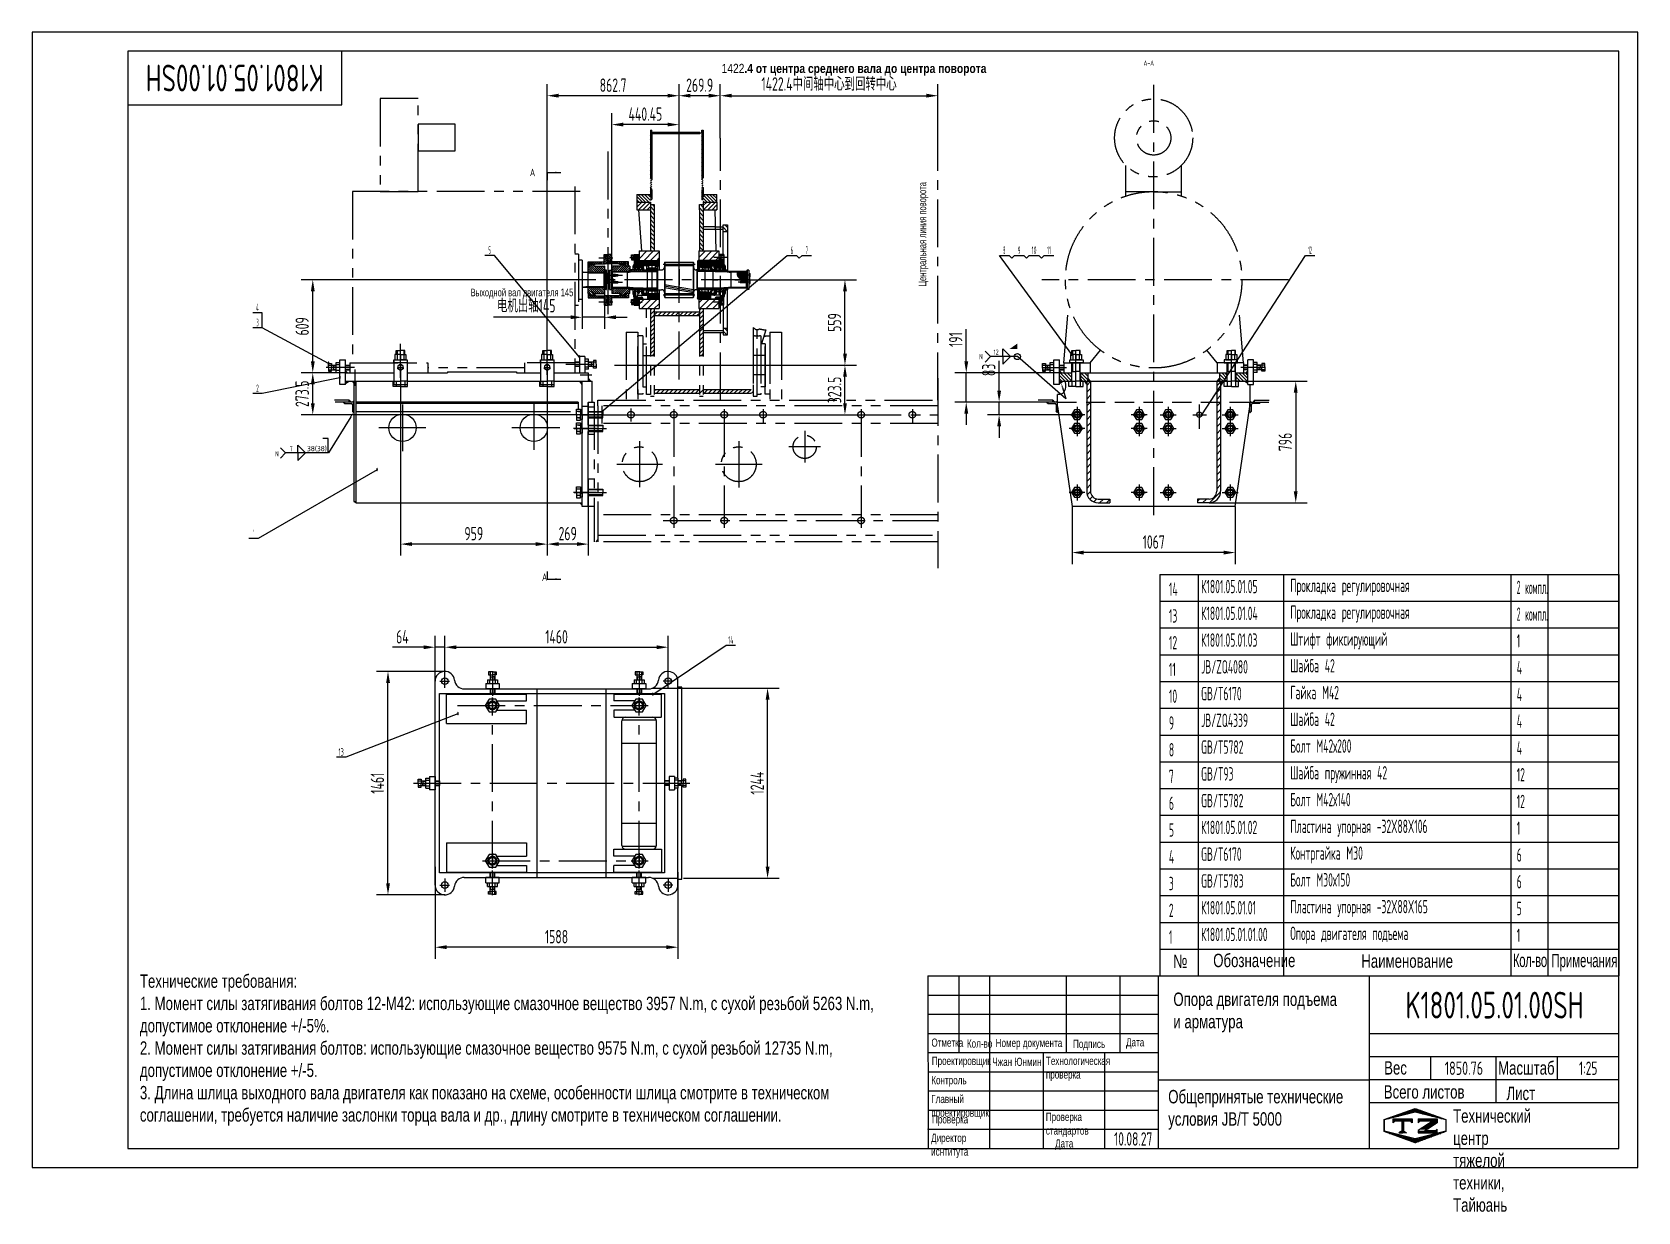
# Model space of a CAD drawing. Header units: millimetres. Extents: x 0 to 10500, y -289 to 7425.
import ezdxf
from ezdxf.enums import TextEntityAlignment as Align

# ---------------------------------------------------------------- set-up
doc = ezdxf.new("R2010")
doc.units = ezdxf.units.MM
doc.header["$LTSCALE"] = 250
for name, pattern in [('F', [0.75, 0.5, -0.25]), ('G', [2, 1.25, -0.25, 0.25, -0.25]), ('K', [2.5, 1.25, -0.25, 0.25, -0.25, 0.25, -0.25])]:
    doc.linetypes.add(name, pattern=pattern)
for name, color, linetype in [('01', 7, 'Continuous'), ('02', 1, 'Continuous'), ('04', 2, 'F'), ('05', 4, 'G'), ('07', 6, 'K'), ('08', 1, 'Continuous'), ('11', 3, 'Continuous'), ('13', 3, 'Continuous'), ('THICK', 7, 'Continuous')]:
    doc.layers.add(name, color=color, linetype=linetype)
doc.styles.add('HZLIB', font='TXT.shx', dxfattribs={"width": 0.5, "height": 87.5})
doc.styles.get("Standard").update_dxf_attribs({"font": 'isocp', "width": 0.707, "bigfont": 'intecad.shx'})
doc.dimstyles.new('INTE', dxfattribs={"dimscale": 25, "dimtxt": 3.5, "dimasz": 3, "dimexe": 3, "dimexo": 0, "dimgap": 1, "dimtad": 1, "dimdec": 3, "dimdsep": 46, "dimtxsty": 'Standard', "dimcen": 0, "dimclrd": 1, "dimclre": 1, "dimclrt": 3, "dimaunit": 1, "dimadec": 0, "dimazin": 0, "dimtfac": 1, "dimtmove": 0, "dimatfit": 0, "dimfxl": 0, "dimarcsym": 0})
pattern_1 = [(135, (1894.8905, 4617.694), (-3.535534, -3.535534), [])]
pattern_2 = [(45, (1895.8905, 4617.694), (-3.535534, 3.535534), [])]
pattern_3 = [(45, (1895.891, 4617.694), (-7.071068, 7.071068), [])]
pattern_4 = [(135, (592.264, 1165.322), (-14.142136, -14.142136), [])]
pattern_5 = [(45, (1894.8905, 4617.694), (-3.535534, 3.535534), [])]
pattern_6 = [(135, (-10627.459, -4526.4536), (-3.5355339, -3.5355339), [])]
pattern_7 = [(45, (-10627.459, -4526.4536), (-3.5355339, 3.5355339), [])]
pattern_8 = [(45, (592.264, 1165.322), (-14.142136, 14.142136), [])]
pattern_9 = [(135, (4242.892, 5523.8603), (-0.561266, -0.561266), [])]
pattern_10 = [(45, (1894.8905, 4617.6938), (-2.1213203, 2.1213203), [])]
pattern_11 = [(45, (440.608, 1443.782), (-22.45064, 22.45064), [])]
pattern_12 = [(135, (440.608, 1443.782), (-11.22532, -11.22532), [])]

msp = doc.modelspace()

# ---------------------------------------------------------------- texts
at = {"style": 'HZLIB', "width": 0.5}
for s, p in [('14', (7433.3333, 3738.689)), ('К1801.05.01.05', (7643.7556, 3755.8708)), ('Прокладка регулировочная', (8227.1546, 3762.9414)), ('Прокладка регулировочная', (8227.1546, 3587.9424)), ('13', (7433.3333, 3563.6891)), ('К1801.05.01.04', (7643.7556, 3580.8718)), ('12', (7433.3333, 3388.6891)), ('К1801.05.01.03', (7643.7556, 3405.8728)), ('Штифт фиксирующий', (8227.1546, 3412.9434)), ('1', (9707.7778, 3400.5984)), ('11', (7433.3333, 3213.6891)), ('JB/ZQ4080', (7643.7556, 3230.8738)), ('Шайба 42', (8227.1546, 3237.9444)), ('4', (9707.7778, 3225.5994)), ('Гайка М42', (8227.1546, 3062.9454)), ('10', (7433.3333, 3038.6891)), ('GB/T6170', (7643.7556, 3055.8748)), ('4', (9707.7778, 3050.6004)), ('9', (7433.3333, 2863.6892)), ('JB/ZQ4339', (7643.7556, 2880.8758)), ('Шайба 42', (8227.1546, 2887.9464)), ('4', (9707.7778, 2875.6014)), ('8', (7433.3333, 2688.6892)), ('GB/T5782', (7643.7556, 2705.8768)), ('Болт М42х200', (8227.1546, 2712.9474)), ('4', (9707.7778, 2700.6024)), ('Шайба пружинная 42', (8227.1546, 2537.9484)), ('7', (7433.3333, 2513.6892)), ('GB/T93', (7643.7556, 2530.8778)), ('12', (9707.7778, 2525.6034)), ('6', (7433.3333, 2338.6892)), ('GB/T5782', (7643.7556, 2355.8788)), ('Болт М42х140', (8227.1546, 2362.9494)), ('12', (9707.7778, 2350.6044)), ('5', (7433.3333, 2163.6893)), ('К1801.05.01.02', (7643.7556, 2180.8798)), ('Пластина упорная -32X88X106', (8227.1546, 2187.9504)), ('1', (9707.7778, 2175.6054)), ('Контргайка M30', (8227.1546, 2012.9514)), ('4', (7433.3333, 1988.6893)), ('GB/T6170', (7643.7556, 2005.8808)), ('6', (9707.7778, 2000.6064)), ('3', (7433.3333, 1813.6893)), ('GB/T5783', (7643.7556, 1830.8818)), ('Болт М30х150', (8227.1546, 1837.9524)), ('6', (9707.7778, 1825.6074)), ('2', (7433.3333, 1638.6893)), ('К1801.05.01.01', (7643.7556, 1655.8828)), ('Пластина упорная -32X88X165', (8227.1546, 1662.9534)), ('5', (9707.7778, 1650.6084)), ('Опора двигателя подъема', (8227.1546, 1487.9544)), ('1', (7433.3333, 1463.6894)), ('К1801.05.01.01.00', (7643.7556, 1480.8838)), ('1', (9707.7778, 1475.6094))]:
    msp.add_text(s, height=87.5, dxfattribs=at).set_placement(p)
at = {"style": 'HZLIB', "width": 0.331499}
for p, p2 in [((9707.7778, 3750.5964), (9910.8212, 3750.5964)), ((9707.7778, 3575.5974), (9910.8212, 3575.5974))]:
    msp.add_text('2 компл.', height=87.5, dxfattribs=at).set_placement(p, p2, align=Align.FIT)
at = {"layer": '01', "attachment_point": 1}
for s, insert, char_height in [('{\\fArial|b0|i0|c204|p34;Отметка}', (5880.7246, 844.0436), 53.481142), ('{\\fArial|b0|i0|c204|p34;Номер документа}', (6300.5227, 842.0067), 53.481142), ('{\\fArial|b0|i0|c204|p34;Дата}', (7153.2659, 846.0944), 53.481142), ('{\\fArial|b0|i0|c204|p34;Кол-во}', (6112.6555, 837.8915), 53.481142), ('{\\fArial|b0|i0|c204|p34;Подпись}', (6806.3958, 835.8408), 53.481142), ('{\\fArial|b0|i0|c204|p34;Проектировщик}', (5883.0781, 724.5823), 53.481142), ('{\\fArial|b0|i0|c204|p34;\\C0;Чжан Юнмин}', (6278.9881, 718.527), 53.481142), ('{\\fArial|b0|i0|c204|p34;Технологическая\\Pпроверка}', (6629.1326, 724.9844), 53.481142), ('{\\fArial|b0|i0|c204|p34;Вес}', (8841.0128, 695.8233), 87.352532), ('{\\fArial|b0|i0|c204|p34;Контроль}', (5880.0063, 598.6094), 53.481142), ('{\\fArial|b0|i0|c204|p34;Главный\\Pпроектировщик}', (5879.5327, 475.5133), 53.481142), ('{\\fArial|b0|i0|c204|p34;Проверка}', (5884.7594, 342.5039), 53.481142), ('{\\fArial|b0|i0|c204|p34;Проверка\\Pстандартов}', (6628.6204, 358.3936), 53.481142), ('{\\fArial|b0|i0|c204|p34;Директор\\Pиснтитута}', (5878.7101, 220.992), 53.481142), ('{\\fArial|b0|i0|c204|p34;Дата}', (6689.3839, 185.2455), 53.481142)]:
    msp.add_mtext(s, dxfattribs=dict(at, insert=insert, char_height=char_height))
at = {"layer": '01', "insert": (9291.8176, 381.6535), "char_height": 87.352532, "width": 4.104971, "attachment_point": 1}
msp.add_mtext('{\\fArial|b0|i0|c204|p34;Технический центр\\Pтяжелой техники, Тайюань}', dxfattribs=at)
at = {"layer": '02', "width": 0.605172}
for p, p2 in [((1932.3401, 5248.1544), (1944.3401, 5248.1544)), ((3572.8406, 5289.0039), (3584.8406, 5289.0039)), ((6791.6783, 5306.0039), (6803.6783, 5306.0039)), ((2006.6608, 5155.3051), (2018.6608, 5155.3051)), ((3720.1608, 4934.1059), (3732.1608, 4934.1059)), ((7643.1783, 4913.1059), (7655.1783, 4913.1059)), ((2249.6838, 4551.7182), (2261.6838, 4551.7182)), ((4052.9887, 3083.1706), (4064.9887, 3083.1706)), ((2778.3144, 2956.2735), (2790.3144, 2956.2735))]:
    msp.add_text('\\M+5A1F1', height=20, dxfattribs=at).set_placement(p, p2, align=Align.FIT)
at = {"layer": '05', "insert": (7267.6457, 7239.9211), "char_height": 35, "width": 612.919, "attachment_point": 1}
msp.add_mtext('A-A', dxfattribs=at)
at = {"layer": '05', "insert": (9586.1676, 695.41), "char_height": 87.387487, "attachment_point": 1}
msp.add_mtext('{\\fArial|b0|i0|c204|p34;\\C0;Масштаб}', dxfattribs=at)
at = {"layer": '07', "attachment_point": 1}
for s, insert, char_height in [('{\\fArial|b0|i0|c204|p34;\\W0.8;\\C3;1422\\fArial|b1|i0|c204|p34;.4 от центра среднего вала до центра поворота}', (4508.4598, 7217.5641), 60), ('{\\fArial|b0|i0|c204|p34;\\C3;Выходной вал двигателя 145}', (2867.2156, 5747.5609), 50), ('{\\fArial|b0|i0|c204|p34;\\C0;№}', (7461.6179, 1392.3637), 87.5), ('{\\fArial|b0|i0|c204|p34;\\C0;Обозначение}', (7723.1103, 1398.3807), 87.5), ('{\\fArial|b0|i0|c204|p34;\\C0;Наименование}', (8691.3779, 1394.4231), 87.5), ('{\\fArial|b0|i0|c204|p34;\\W0.607;\\T0.95;\\C0;Кол-во}', (9683.2046, 1399.1388), 87.5), ('{\\fArial|b0|i0|c204|p34;\\W0.607;\\C0;Примечания}', (9934.9368, 1397.8684), 87.5), ('{\\fArial|b0|i0|c204|p34;\\C3;Технические требования:\\P1. Момент силы затягивания болтов 12-М42: использующие смазочное вещество 3957 \\fArial|b0|i0|c0|p34;N.m\\fArial|b0|i0|c204|p34;, с сухой резьбой 5263 \\fArial|b0|i0|c0|p34;N.m,\\P\\fArial|b0|i0|c204|p34;допустимое отклонение +/-5%.\\P2. Момент силы затягивания болтов: использующие смазочное вещество 9575 \\fArial|b0|i0|c0|p34;\\W0.707;N.m\\fArial|b0|i0|c204|p34;, с сухой резьбой 12735 \\fArial|b0|i0|c0|p34;N.m\\fArial|b0|i0|c204|p34;,\\Pдопустимое отклонение +/-5.\\P3. Длина шлица выходного вала двигателя как показано на схеме, особенности шлица смотрите в техническом\\Pсоглашении, требуется наличие заслонки торца вала и др., длину смотрите в техническом соглашении.}', (704.9338, 1263.4588), 87.5), ('{\\fArial|b0|i0|c204|p34;\\C3;Опора двигателя подъема\\Pи арматура}', (7462.5113, 1144.6314), 87.5), ('{\\fArial|b0|i0|c204|p34;\\C0;Всего листов}', (8838.4786, 538.7764), 87.5), ('{\\fArial|b0|i0|c204|p34;\\C0;Лист}', (9640.7316, 529.2717), 87.5), ('{\\fArial|b0|i0|c204|p34;\\C0;Общепринятые технические\\Pусловия \\fArial|b0|i0|c0|p34;JB/T 5000}', (7429.0234, 507.8355), 87.5)]:
    msp.add_mtext(s, dxfattribs=dict(at, insert=insert, char_height=char_height))
at = {"layer": '07', "insert": (5796.2955, 5761.2311), "char_height": 50, "attachment_point": 1, "rotation": 90}
msp.add_mtext('{\\fArial|b0|i0|c204|p34;\\C3;Центральная линия поворота}', dxfattribs=at)
at = {"layer": '11', "width": 0.695901}
msp.add_text('K1801.05.01.00SH', height=175, rotation=180, dxfattribs=at).set_placement((1906.8168, 7212.5), (743.1832, 7212.5), align=Align.FIT)
at = {"layer": '11', "width": 0.707}
for p in [(3254.9473, 6468.2397), (3333.7787, 3821.5945)]:
    msp.add_text('A', height=49, dxfattribs=at).set_placement(p, align=Align.BOTTOM_LEFT)
at = {"layer": '11'}
for s, height, width, p, p2 in [('5', 49.4975, 0.527686, (2984.3697, 5974.1265), (2999.8171, 5974.1265)), ('6', 49.4975, 0.600695, (4959.1346, 5974.1265), (4976.9626, 5974.1265)), ('7', 49.4975, 0.514182, (5058.405, 5974.1265), (5072.4029, 5974.1265)), ('8', 49.4975, 0.514182, (6349.9598, 5974.1265), (6363.9576, 5974.1265)), ('9', 49.4975, 0.579528, (6445.3988, 5974.1265), (6463.2293, 5974.1265)), ('10', 49.49747, 0.606076, (6535.908, 5974.1265), (6567.4308, 5974.1265)), ('11', 49.49747, 0.582235, (6636.7766, 5974.1265), (6661.2729, 5974.1265)), ('12', 49.49747, 0.445832, (8344.7434, 5974.1265), (8369.2397, 5974.1265)), ('4', 49.4975, 0.543846, (1464.9781, 5600.391), (1482.4754, 5600.391)), ('3', 49.4975, 0.527686, (1466.0031, 5501.3961), (1481.4505, 5501.3961)), ('2', 49.4975, 0.562593, (1465.2326, 5070.8719), (1482.2209, 5070.8719)), ('1', 49.4975, 0.404, (1444.2146, 4123.5703), (1451.2135, 4123.5703)), ('14', 49.49747, 0.578769, (4552.1296, 3425.294), (4585.0743, 3425.294)), ('13', 49.49747, 0.621906, (2003.9446, 2693.1954), (2037.5416, 2693.1954)), ('K1801.05.01.00SH', 175, 0.695901, (8980.6832, 975), (10144.3168, 975)), ('1850.76', 87.5, 0.681748, (9237.2406, 606.25), (9487.7594, 606.25)), ('1:25', 87.5, 0.656293, (10114.9494, 606.25), (10235.0506, 606.25)), ('10.08.27', 87.5, 0.642055, (7075, 143.75), (7325, 143.75))]:
    msp.add_text(s, height=height, dxfattribs=dict(at, width=width)).set_placement(p, p2, align=Align.FIT)
at = {"layer": '11', "insert": (1588.6828, 4684.6157), "char_height": 35, "width": 44.537, "attachment_point": 1}
msp.add_mtext('N', dxfattribs=at)

# ---------------------------------------------------------------- blocks, each defined once
blk = doc.blocks.new('re')
at = {"layer": '05', "color": 142, "linetype": 'G'}
for p, q in [((29816, 11247), (29816, 10004)), ((28089, 11044), (28089, 10268)), ((28419, 11044), (28419, 10268)), ((29314, 11044), (29314, 10268)), ((27764, 11008), (29816, 11008)), ((27866, 10834), (27866, 10535)), ((27716, 10684), (28016, 10684)), ((28019, 10316), (29816, 10316))]:
    blk.add_line(p, q, dxfattribs=at)
at = {"layer": '07', "color": 6, "linetype": 'K'}
for p, q in [((27778, 11548), (27778, 11103)), ((27778, 11548), (27854, 11548)), ((27854, 11548), (27854, 11103)), ((27886, 11523), (27854, 11523)), ((27854, 11142), (27854, 11523)), ((27886, 11523), (27886, 11142)), ((28686, 11142), (28686, 11523)), ((28686, 11523), (28717, 11523)), ((28717, 11548), (28717, 11103)), ((28717, 11548), (28793, 11548)), ((28717, 11523), (28717, 11142)), ((28793, 11548), (28793, 11103)), ((27886, 11142), (27854, 11142)), ((28717, 11142), (28686, 11142)), ((27568, 11090), (27568, 10176)), ((29816, 11065), (27568, 11065)), ((27593, 11103), (29816, 11103)), ((27593, 11065), (27593, 11103)), ((27593, 11065), (27593, 10354)), ((27619, 11065), (27619, 10951)), ((27809, 11049), (27809, 10964)), ((28673, 11044), (28673, 10951)), ((29649, 11044), (29649, 10951)), ((29816, 10951), (27619, 10951)), ((27530, 10881), (27568, 10881)), ((28514, 10836), (28514, 10532)), ((28945, 10902), (28945, 10695)), ((29049, 10798), (28841, 10798)), ((28362, 10684), (28666, 10684)), ((27530, 10589), (27568, 10589)), ((27530, 10411), (27568, 10411)), ((29816, 10354), (27593, 10354)), ((27593, 10354), (27593, 10176)), ((27593, 10220), (29816, 10220)), ((29816, 10176), (27568, 10176))]:
    blk.add_line(p, q, dxfattribs=at)
for centre, radius in [((27809, 11008), 21.5), ((28089, 11008), 21.5), ((28419, 11008), 21.5), ((28673, 11008), 21.5), ((29314, 11008), 21.5), ((29649, 11008), 21.5), ((28945, 10798), 76), ((27866, 10684), 114), ((28514, 10684), 114), ((28089, 10316), 21.5), ((28419, 10316), 21.5), ((29314, 10316), 21.5)]:
    blk.add_circle(centre, radius, dxfattribs=at)
blk = doc.blocks.new('*D9')
at = {"layer": '08', "color": 1, "lineweight": -2}
for p, q in [((2049, 5197), (1760, 5197)), ((1835, 4998), (1835, 5122)), ((3597, 4923), (1760, 4923))]:
    blk.add_line(p, q, dxfattribs=at)
at = {"layer": '08', "color": 1}
for points in [[(1823, 5122), (1848, 5122), (1835, 5197)], [(1823, 4998), (1848, 4998), (1835, 4923)]]:
    blk.add_solid(points, dxfattribs=at)
at = {"layer": 'Defpoints', "color": 0}
for p in [(1835, 5197), (2049, 5197), (3597, 4923)]:
    blk.add_point(p, dxfattribs=at)
at = {"layer": '08', "color": 3, "insert": (1766, 5060), "char_height": 87.5, "attachment_point": 5, "rotation": 90}
blk.add_mtext('273.5', dxfattribs=at)
blk = doc.blocks.new('*U2')
at = {"layer": '01'}
for p, q in [((0, 63), (0, 0)), ((0, 63), (7, 63)), ((0, 0), (63, 0)), ((10, 17), (10, 60)), ((61, 10), (17, 10)), ((63, 0), (63, 8))]:
    blk.add_line(p, q, dxfattribs=at)
for centre, radius, start, end in [((7, 60), 3.3, 0.2621, 90), ((17, 17), 7, 180, 269.8782), ((61, 8), 1.52, 0, 90)]:
    blk.add_arc(centre, radius, start, end, dxfattribs=at)
blk = doc.blocks.new('*D10')
at = {"layer": '08', "color": 1, "lineweight": -2}
for p, q in [((3597, 5677), (3597, 5485)), ((3742, 5738), (3742, 5485)), ((3522, 5560), (3016, 5560)), ((3742, 5560), (3597, 5560)), ((3817, 5560), (3892, 5560))]:
    blk.add_line(p, q, dxfattribs=at)
at = {"layer": '08', "color": 1}
for points in [[(3522, 5573), (3522, 5548), (3597, 5560)], [(3817, 5573), (3817, 5548), (3742, 5560)]]:
    blk.add_solid(points, dxfattribs=at)
at = {"layer": 'Defpoints', "color": 0}
for p in [(3597, 5677), (3742, 5738), (3742, 5560)]:
    blk.add_point(p, dxfattribs=at)
at = {"layer": '08', "color": 3, "insert": (3231, 5636), "char_height": 87.5, "attachment_point": 5}
blk.add_mtext('电机出轴145', dxfattribs=at)
blk = doc.blocks.new('*D11')
at = {"layer": '08', "color": 1, "lineweight": -2}
for p, q in [((3368, 5184), (3368, 7084)), ((4230, 6829), (4230, 7084)), ((4155, 7009), (3443, 7009))]:
    blk.add_line(p, q, dxfattribs=at)
at = {"layer": '08', "color": 1}
for points in [[(3443, 7022), (3443, 6997), (3368, 7009)], [(4155, 7022), (4155, 6997), (4230, 7009)]]:
    blk.add_solid(points, dxfattribs=at)
at = {"layer": 'Defpoints', "color": 0}
for p in [(3368, 7009), (4230, 6829), (3368, 5184)]:
    blk.add_point(p, dxfattribs=at)
at = {"layer": '08', "color": 3, "insert": (3799, 7078), "char_height": 87.5, "attachment_point": 5}
blk.add_mtext('862.7', dxfattribs=at)
blk = doc.blocks.new('*D12')
at = {"layer": '08', "color": 1, "lineweight": -2}
for p, q in [((3368, 5047), (3368, 4002)), ((3637, 4324), (3637, 4002)), ((3562, 4077), (3443, 4077))]:
    blk.add_line(p, q, dxfattribs=at)
at = {"layer": '08', "color": 1}
for points in [[(3443, 4090), (3443, 4065), (3368, 4077)], [(3562, 4090), (3562, 4065), (3637, 4077)]]:
    blk.add_solid(points, dxfattribs=at)
at = {"layer": 'Defpoints', "color": 0}
for p in [(3368, 5047), (3637, 4324), (3368, 4077)]:
    blk.add_point(p, dxfattribs=at)
at = {"layer": '08', "color": 3, "insert": (3502, 4146), "char_height": 87.5, "attachment_point": 5}
blk.add_mtext('269', dxfattribs=at)
blk = doc.blocks.new('*D13')
at = {"layer": '08', "color": 1, "lineweight": -2}
for p, q in [((2409, 5236), (2409, 4002)), ((3368, 5236), (3368, 4002)), ((3293, 4077), (2484, 4077))]:
    blk.add_line(p, q, dxfattribs=at)
at = {"layer": '08', "color": 1}
for points in [[(2484, 4090), (2484, 4065), (2409, 4077)], [(3293, 4090), (3293, 4065), (3368, 4077)]]:
    blk.add_solid(points, dxfattribs=at)
at = {"layer": 'Defpoints', "color": 0}
for p in [(2409, 5236), (3368, 5236), (2409, 4077)]:
    blk.add_point(p, dxfattribs=at)
at = {"layer": '08', "color": 3, "insert": (2888, 4146), "char_height": 87.5, "attachment_point": 5}
blk.add_mtext('959', dxfattribs=at)
blk = doc.blocks.new('*D16')
at = {"layer": '08', "color": 1, "lineweight": -2}
for p, q in [((4970, 5247), (5390, 5247)), ((5315, 4998), (5315, 5172)), ((3734, 4923), (5390, 4923))]:
    blk.add_line(p, q, dxfattribs=at)
at = {"layer": '08', "color": 1}
for points in [[(5303, 5172), (5328, 5172), (5315, 5247)], [(5303, 4998), (5328, 4998), (5315, 4923)]]:
    blk.add_solid(points, dxfattribs=at)
at = {"layer": 'Defpoints', "color": 0}
for p in [(4970, 5247), (5315, 5247), (3734, 4923)]:
    blk.add_point(p, dxfattribs=at)
at = {"layer": '08', "color": 3, "insert": (5247, 5085), "char_height": 87.5, "attachment_point": 5, "rotation": 90}
blk.add_mtext('323.5', dxfattribs=at)
blk = doc.blocks.new('*D17')
at = {"layer": '02', "color": 1, "linetype": 'Continuous', "lineweight": -2}
for p, q in [((4500, 6732), (4500, 7084)), ((5923, 6732), (5923, 7084)), ((4575, 7009), (5848, 7009))]:
    blk.add_line(p, q, dxfattribs=at)
at = {"layer": '02', "color": 1, "linetype": 'Continuous'}
for points in [[(4575, 7022), (4575, 6997), (4500, 7009)], [(5848, 7022), (5848, 6997), (5923, 7009)]]:
    blk.add_solid(points, dxfattribs=at)
at = {"layer": 'Defpoints', "color": 0, "linetype": 'Continuous'}
for p in [(5923, 7009), (4500, 6732), (5923, 6732)]:
    blk.add_point(p, dxfattribs=at)
at = {"layer": '02', "color": 3, "linetype": 'Continuous', "insert": (5211, 7086), "char_height": 87.5, "attachment_point": 5}
blk.add_mtext('1422.4中间轴中心到回转中心', dxfattribs=at)
blk = doc.blocks.new('*D18')
at = {"layer": '02', "color": 1, "linetype": 'Continuous', "lineweight": -2}
for p, q in [((3790, 5846), (3790, 6895)), ((4230, 6037), (4230, 6895)), ((4155, 6820), (3865, 6820))]:
    blk.add_line(p, q, dxfattribs=at)
at = {"layer": '02', "color": 1, "linetype": 'Continuous'}
for points in [[(3865, 6833), (3865, 6808), (3790, 6820)], [(4155, 6833), (4155, 6808), (4230, 6820)]]:
    blk.add_solid(points, dxfattribs=at)
at = {"layer": 'Defpoints', "color": 0, "linetype": 'Continuous'}
for p in [(3790, 6820), (4230, 6037), (3790, 5846)]:
    blk.add_point(p, dxfattribs=at)
at = {"layer": '02', "color": 3, "linetype": 'Continuous', "insert": (4010, 6889), "char_height": 87.5, "attachment_point": 5}
blk.add_mtext('440.45', dxfattribs=at)
blk = doc.blocks.new('*U4')
at = {"layer": '01'}
for p, q in [((-15, 5), (-15, 0)), ((0, 5), (-15, 5)), ((-15, 0), (0, 0)), ((0, 0), (-3, 5)), ((0, 5), (3, 0)), ((0, 5), (15, 5)), ((15, 0), (0, 0)), ((15, 5), (15, 0))]:
    blk.add_line(p, q, dxfattribs=at)
at = {"layer": '05'}
blk.add_line((0, 7), (0, -2), dxfattribs=at)
blk = doc.blocks.new('*D14')
at = {"layer": '08', "color": 1, "lineweight": -2}
for p, q in [((4596, 5806), (5390, 5806)), ((5315, 5322), (5315, 5731)), ((4641, 5247), (5390, 5247))]:
    blk.add_line(p, q, dxfattribs=at)
at = {"layer": '08', "color": 1}
for points in [[(5303, 5731), (5328, 5731), (5315, 5806)], [(5303, 5322), (5328, 5322), (5315, 5247)]]:
    blk.add_solid(points, dxfattribs=at)
at = {"layer": 'Defpoints', "color": 0}
for p in [(4596, 5806), (5315, 5806), (4641, 5247)]:
    blk.add_point(p, dxfattribs=at)
at = {"layer": '08', "color": 3, "insert": (5247, 5526), "char_height": 87.5, "attachment_point": 5, "rotation": 90}
blk.add_mtext('559', dxfattribs=at)
blk = doc.blocks.new('*D15')
at = {"layer": '07', "color": 1, "linetype": 'K', "lineweight": -2}
for p, q in [((4230, 6829), (4230, 7084)), ((4500, 6760), (4500, 7084)), ((4425, 7009), (4305, 7009))]:
    blk.add_line(p, q, dxfattribs=at)
at = {"layer": '07', "color": 1, "linetype": 'K'}
for points in [[(4305, 7022), (4305, 6997), (4230, 7009)], [(4425, 7022), (4425, 6997), (4500, 7009)]]:
    blk.add_solid(points, dxfattribs=at)
at = {"layer": 'Defpoints', "color": 0, "linetype": 'K'}
for p in [(4230, 7009), (4230, 6829), (4500, 6760)]:
    blk.add_point(p, dxfattribs=at)
at = {"layer": '07', "color": 3, "linetype": 'K', "insert": (4365, 7078), "char_height": 87.5, "attachment_point": 5}
blk.add_mtext('269.9', dxfattribs=at)
blk = doc.blocks.new('*D21')
at = {"layer": '08', "color": 1, "lineweight": -2}
for p, q in [((2699, 3278), (2699, 3478)), ((4159, 3225), (4159, 3478)), ((2774, 3403), (4084, 3403))]:
    blk.add_line(p, q, dxfattribs=at)
at = {"layer": '08', "color": 1}
for points in [[(2774, 3415), (2774, 3390), (2699, 3403)], [(4084, 3415), (4084, 3390), (4159, 3403)]]:
    blk.add_solid(points, dxfattribs=at)
at = {"layer": 'Defpoints', "color": 0}
for p in [(4159, 3403), (2699, 3278), (4159, 3225)]:
    blk.add_point(p, dxfattribs=at)
at = {"layer": '08', "color": 3, "insert": (3429, 3471), "char_height": 87.5, "attachment_point": 5}
blk.add_mtext('1460', dxfattribs=at)
blk = doc.blocks.new('*D22')
at = {"layer": '08', "color": 1, "lineweight": -2}
for p, q in [((2635, 3160), (2635, 3478)), ((2699, 3225), (2699, 3478)), ((2560, 3403), (2357, 3403)), ((2699, 3403), (2635, 3403)), ((2774, 3403), (2849, 3403))]:
    blk.add_line(p, q, dxfattribs=at)
at = {"layer": '08', "color": 1}
for points in [[(2560, 3415), (2560, 3390), (2635, 3403)], [(2774, 3415), (2774, 3390), (2699, 3403)]]:
    blk.add_solid(points, dxfattribs=at)
at = {"layer": 'Defpoints', "color": 0}
for p in [(2635, 3403), (2635, 3160), (2699, 3225)]:
    blk.add_point(p, dxfattribs=at)
at = {"layer": '08', "color": 3, "insert": (2421, 3471), "char_height": 87.5, "attachment_point": 5}
blk.add_mtext('64', dxfattribs=at)
blk = doc.blocks.new('*D23')
at = {"layer": '08', "color": 1, "lineweight": -2}
for p, q in [((2699, 3245), (2252, 3245)), ((2327, 1859), (2327, 3170)), ((2699, 1784), (2252, 1784))]:
    blk.add_line(p, q, dxfattribs=at)
at = {"layer": '08', "color": 1}
for points in [[(2315, 3170), (2340, 3170), (2327, 3245)], [(2315, 1859), (2340, 1859), (2327, 1784)]]:
    blk.add_solid(points, dxfattribs=at)
at = {"layer": 'Defpoints', "color": 0}
for p in [(2327, 3245), (2699, 3245), (2699, 1784)]:
    blk.add_point(p, dxfattribs=at)
at = {"layer": '08', "color": 3, "insert": (2258, 2514), "char_height": 87.5, "attachment_point": 5, "rotation": 90}
blk.add_mtext('1461', dxfattribs=at)
blk = doc.blocks.new('*D24')
at = {"layer": '08', "color": 1, "lineweight": -2}
for p, q in [((2635, 1967), (2635, 1366)), ((4223, 1932), (4223, 1366)), ((4148, 1441), (2710, 1441))]:
    blk.add_line(p, q, dxfattribs=at)
at = {"layer": '08', "color": 1}
for points in [[(2710, 1454), (2710, 1429), (2635, 1441)], [(4148, 1454), (4148, 1429), (4223, 1441)]]:
    blk.add_solid(points, dxfattribs=at)
at = {"layer": 'Defpoints', "color": 0}
for p in [(2635, 1967), (4223, 1932), (2635, 1441)]:
    blk.add_point(p, dxfattribs=at)
at = {"layer": '08', "color": 3, "insert": (3429, 1510), "char_height": 87.5, "attachment_point": 5}
blk.add_mtext('1588', dxfattribs=at)
blk = doc.blocks.new('*D20')
at = {"layer": '08', "color": 1, "lineweight": -2}
for p, q in [((4223, 3136), (4884, 3136)), ((4809, 1967), (4809, 3061)), ((4260, 1892), (4884, 1892))]:
    blk.add_line(p, q, dxfattribs=at)
at = {"layer": '08', "color": 1}
for points in [[(4797, 3061), (4822, 3061), (4809, 3136)], [(4797, 1967), (4822, 1967), (4809, 1892)]]:
    blk.add_solid(points, dxfattribs=at)
at = {"layer": 'Defpoints', "color": 0}
for p in [(4223, 3136), (4809, 3136), (4260, 1892)]:
    blk.add_point(p, dxfattribs=at)
at = {"layer": '08', "color": 3, "insert": (4741, 2514), "char_height": 87.5, "attachment_point": 5, "rotation": 90}
blk.add_mtext('1244', dxfattribs=at)
blk = doc.blocks.new('*D25')
at = {"layer": '08', "color": 1, "lineweight": -2}
for p, q in [((3529, 5806), (1760, 5806)), ((1835, 5272), (1835, 5731)), ((1927, 5197), (1760, 5197))]:
    blk.add_line(p, q, dxfattribs=at)
at = {"layer": '08', "color": 1}
for points in [[(1823, 5731), (1848, 5731), (1835, 5806)], [(1823, 5272), (1848, 5272), (1835, 5197)]]:
    blk.add_solid(points, dxfattribs=at)
at = {"layer": 'Defpoints', "color": 0}
for p in [(1835, 5806), (3529, 5806), (1927, 5197)]:
    blk.add_point(p, dxfattribs=at)
at = {"layer": '08', "color": 3, "insert": (1766, 5501), "char_height": 87.5, "attachment_point": 5, "rotation": 90}
blk.add_mtext('609', dxfattribs=at)
blk = doc.blocks.new('*D26')
at = {"layer": '08', "color": 1, "lineweight": -2}
for p, q in [((6800, 4324), (6800, 3947)), ((7867, 4324), (7867, 3947)), ((7792, 4022), (6875, 4022))]:
    blk.add_line(p, q, dxfattribs=at)
at = {"layer": '08', "color": 1}
for points in [[(6875, 4034), (6875, 4009), (6800, 4022)], [(7792, 4034), (7792, 4009), (7867, 4022)]]:
    blk.add_solid(points, dxfattribs=at)
at = {"layer": 'Defpoints', "color": 0}
for p in [(6800, 4324), (7867, 4324), (6800, 4022)]:
    blk.add_point(p, dxfattribs=at)
at = {"layer": '08', "color": 3, "insert": (7334, 4091), "char_height": 87.5, "attachment_point": 5}
blk.add_mtext('1067', dxfattribs=at)
blk = doc.blocks.new('*D27')
at = {"layer": '08', "color": 1, "lineweight": -2}
for p, q in [((6323, 5081), (6323, 5276)), ((6705, 5006), (6248, 5006)), ((6323, 4923), (6323, 5006)), ((6781, 4923), (6248, 4923)), ((6323, 4848), (6323, 4773))]:
    blk.add_line(p, q, dxfattribs=at)
at = {"layer": '08', "color": 1}
for points in [[(6311, 5081), (6336, 5081), (6323, 5006)], [(6311, 4848), (6336, 4848), (6323, 4923)]]:
    blk.add_solid(points, dxfattribs=at)
at = {"layer": 'Defpoints', "color": 0}
for p in [(6705, 5006), (6323, 4923), (6781, 4923)]:
    blk.add_point(p, dxfattribs=at)
at = {"layer": '08', "color": 3, "insert": (6255, 5216), "char_height": 87.5, "attachment_point": 5, "rotation": 90}
blk.add_mtext('83', dxfattribs=at)
blk = doc.blocks.new('*D28')
at = {"layer": '08', "color": 1, "lineweight": -2}
for p, q in [((7950, 5143), (8338, 5143)), ((8263, 5068), (8263, 4422)), ((7696, 4347), (8338, 4347))]:
    blk.add_line(p, q, dxfattribs=at)
at = {"layer": '08', "color": 1}
for points in [[(8250, 5068), (8275, 5068), (8263, 5143)], [(8250, 4422), (8275, 4422), (8263, 4347)]]:
    blk.add_solid(points, dxfattribs=at)
at = {"layer": 'Defpoints', "color": 0}
for p in [(7950, 5143), (7696, 4347), (8263, 4347)]:
    blk.add_point(p, dxfattribs=at)
at = {"layer": '08', "color": 3, "insert": (8194, 4745), "char_height": 87.5, "attachment_point": 5, "rotation": 90}
blk.add_mtext('796', dxfattribs=at)
blk = doc.blocks.new('*U29')
at = {"layer": '01'}
for p, q in [((-32, 11), (-32, 0)), ((0, 11), (-32, 11)), ((-32, 0), (0, 0)), ((0, 0), (-6, 11)), ((0, 11), (6, 0)), ((0, 11), (32, 11)), ((32, 0), (0, 0)), ((32, 11), (32, 0))]:
    blk.add_line(p, q, dxfattribs=at)
at = {"layer": '05'}
blk.add_line((0, 13), (0, -2), dxfattribs=at)
blk = doc.blocks.new('*D30')
at = {"layer": '08', "color": 1, "lineweight": -2}
for p, q in [((6108, 5272), (6108, 5483)), ((6712, 5197), (6033, 5197)), ((6108, 5006), (6108, 5197)), ((6671, 5006), (6033, 5006)), ((6108, 4931), (6108, 4856))]:
    blk.add_line(p, q, dxfattribs=at)
at = {"layer": '08', "color": 1}
for points in [[(6096, 5272), (6121, 5272), (6108, 5197)], [(6096, 4931), (6121, 4931), (6108, 5006)]]:
    blk.add_solid(points, dxfattribs=at)
at = {"layer": 'Defpoints', "color": 0}
for p in [(6108, 5197), (6712, 5197), (6671, 5006)]:
    blk.add_point(p, dxfattribs=at)
at = {"layer": '08', "color": 3, "insert": (6039, 5415), "char_height": 87.5, "attachment_point": 5, "rotation": 90}
blk.add_mtext('191', dxfattribs=at)
blk = doc.blocks.new('*U31')
at = {"layer": '01'}
for p, q in [((0, 63), (0, 0)), ((0, 63), (7, 63)), ((0, 0), (63, 0)), ((10, 17), (10, 60)), ((61, 10), (17, 10)), ((63, 0), (63, 8))]:
    blk.add_line(p, q, dxfattribs=at)
for centre, radius, start, end in [((7, 60), 3.3, 0.2621, 90), ((17, 17), 7, 180, 269.8782), ((61, 8), 1.52, 0, 90)]:
    blk.add_arc(centre, radius, start, end, dxfattribs=at)
blk = doc.blocks.new('*U19', base_point=(1864, 4430))
at = {"layer": '01'}
for points in [[(1500, 4214), (1550, 4164), (1500, 4164)], [(1500, 4114), (1550, 4164), (1500, 4164)]]:
    blk.add_lwpolyline(points, close=True, dxfattribs=at)
at = {"layer": '02'}
blk.add_lwpolyline([(1864, 4430, 0, 8, 0), (1846, 4400, 8, 8, 0)], format="xyseb", dxfattribs=at)
blk.add_lwpolyline([(1846, 4400), (1700, 4164), (1420, 4164)], dxfattribs=at)
at = {"layer": '13', "width": 0.707}
blk.add_text('7', height=35, dxfattribs=at).set_placement((1447, 4175))
at = {"layer": '13', "width": 1.076727}
blk.add_text('38(38)', height=35, dxfattribs=at).set_placement((1560, 4175), (1690, 4175), align=Align.FIT)
blk = doc.blocks.new('*U32')
at = {"layer": '01'}
for p, q in [((0, 20), (-18, 9)), ((-18, 9), (-18, 0)), ((-18, -9), (-18, 0)), ((18, 9), (0, 20)), ((18, 0), (18, 9)), ((18, 0), (18, -9)), ((0, -20), (-18, -9)), ((18, -9), (0, -20))]:
    blk.add_line(p, q, dxfattribs=at)
at = {"layer": '05'}
for p, q in [((-20, 0), (20, 0)), ((0, 21), (0, -21))]:
    blk.add_line(p, q, dxfattribs=at)
blk = doc.blocks.new('*U34')
at = {"layer": '01'}
for p, q in [((-34, 0), (-34, 36)), ((-34, 36), (0, 36)), ((-34, 21), (0, 21)), ((0, 36), (0, 0)), ((0, -36), (0, 0)), ((-34, 0), (-34, -36)), ((-34, -21), (0, -21)), ((-34, -36), (0, -36))]:
    blk.add_line(p, q, dxfattribs=at)
at = {"layer": '05'}
blk.add_line((-35, 0), (1, 0), dxfattribs=at)
blk = doc.blocks.new('*U35')
at = {"layer": '01'}
for p, q in [((0, 47), (-42, 22)), ((-42, 22), (-42, -22)), ((42, 22), (0, 47)), ((42, -22), (42, 22)), ((-42, -22), (0, -47)), ((0, -47), (42, -22))]:
    blk.add_line(p, q, dxfattribs=at)
blk.add_circle((0, 0), 22.4, dxfattribs=at)
at = {"layer": '02'}
blk.add_arc((0, 0), 28, 267.9512, 182.0468, dxfattribs=at)
at = {"layer": '05'}
for p, q in [((49, 0), (-46, 0)), ((0, 51), (0, -52))]:
    blk.add_line(p, q, dxfattribs=at)
blk = doc.blocks.new('*U36')
at = {"layer": '01'}
for p, q in [((0, 36), (-32, 17)), ((-32, 17), (-32, -17)), ((32, 17), (0, 36)), ((32, -17), (32, 17)), ((-32, -17), (0, -36)), ((0, -36), (32, -17))]:
    blk.add_line(p, q, dxfattribs=at)
blk.add_circle((0, 0), 16.8, dxfattribs=at)
at = {"layer": '02'}
blk.add_arc((0, 0), 21, 267.2679, 182.7296, dxfattribs=at)
at = {"layer": '05'}
for p, q in [((39, 0), (-36, 0)), ((0, 40), (0, -41))]:
    blk.add_line(p, q, dxfattribs=at)
blk = doc.blocks.new('*U37', base_point=(6288, 3519))
at = {"layer": '01'}
for points in [[(5907, 3738), (5957, 3688), (5907, 3688)], [(5907, 3638), (5957, 3688), (5907, 3688)]]:
    blk.add_lwpolyline(points, close=True, dxfattribs=at)
blk.add_circle((6002, 3688), 20, dxfattribs=at)
blk.add_solid([(6002, 3773), (5952, 3738), (6002, 3688), (6002, 3738)], dxfattribs=at)
at = {"layer": '02'}
for points in [[(5792, 3723), (5827, 3688), (5792, 3652)], [(6297, 3486), (6318, 3412), (6002, 3688), (5827, 3688)]]:
    blk.add_lwpolyline(points, dxfattribs=at)
blk.add_lwpolyline([(6288, 3519, 0, 8, 0), (6297, 3486, 8, 8, 0)], format="xyseb", dxfattribs=at)
at = {"layer": '13', "width": 1.010989}
blk.add_text('N', height=35, dxfattribs=at).set_placement((5752, 3670), (5775, 3670), align=Align.FIT)
at = {"layer": '13', "width": 0.707}
blk.add_text('12', height=35, dxfattribs=at).set_placement((5847, 3699))
blk = doc.blocks.new('*U73', base_point=(251.96, 168.31))
at = {"layer": '01'}
for p, q in [((251.96, 168.31), (251.96, 182.31)), ((195.96, 168.31), (251.96, 168.31))]:
    blk.add_line(p, q, dxfattribs=at)
blk = doc.blocks.new('*U74')
at = {"layer": '04'}
blk.add_blockref('*U73', (0, 0), dxfattribs=at)
blk = doc.blocks.new('*U75')
at = {"layer": '01'}
for points in [[(415, 292), (25, 292)], [(25, 292), (25, 5)], [(415, 5), (415, 292)], [(25, 5), (415, 5)]]:
    blk.add_lwpolyline(points, dxfattribs=at)
at = {"layer": '02'}
for points in [[(420, 297), (0, 297)], [(0, 297), (0, 0)], [(420, 0), (420, 297)], [(0, 0), (420, 0)]]:
    blk.add_lwpolyline(points, dxfattribs=at)
blk = doc.blocks.new('*X95')
at = {"color": 0}
for p, q in [((127.06, 7.8), (132.06, 7.8)), ((127.06, 7.5), (132.06, 7.5)), ((127.06, 7.2), (127.32, 7.2)), ((127.84, 5.4), (129.64, 5.4)), ((128.3, 5.7), (130.1, 5.7)), ((128.77, 6), (130.57, 6)), ((129.23, 6.3), (131.04, 6.3)), ((129.7, 6.6), (131.51, 6.6)), ((130.16, 6.9), (131.98, 6.9)), ((130.62, 7.2), (132.06, 7.2))]:
    blk.add_line(p, q, dxfattribs=at)
blk = doc.blocks.new('*X96')
at = {"color": 0}
for p, q in [((127.06, 4.8), (132.06, 4.8)), ((127.06, 4.5), (132.06, 4.5)), ((131.84, 5.1), (132.06, 5.1))]:
    blk.add_line(p, q, dxfattribs=at)
blk = doc.blocks.new('*X94')
at = {"color": 0}
for p, q in [((122.34, 4.5), (123.72, 4.5)), ((122.82, 4.8), (123.24, 4.8))]:
    blk.add_line(p, q, dxfattribs=at)
blk = doc.blocks.new('*X93')
at = {"color": 0}
for p, q in [((120.53, 7.8), (125.53, 7.8)), ((120.53, 7.5), (125.53, 7.5)), ((120.53, 7.2), (120.79, 7.2)), ((125.27, 7.2), (125.53, 7.2))]:
    blk.add_line(p, q, dxfattribs=at)
blk = doc.blocks.new('*X92')
at = {"color": 0}
for p, q in [((119.8, 8.4), (120.72, 8.4)), ((120.66, 8.7), (121.92, 8.7)), ((121.52, 9), (123.12, 9)), ((122.38, 9.3), (124.32, 9.3)), ((123.24, 9.6), (125.52, 9.6)), ((124.1, 9.9), (128.52, 9.9)), ((124.97, 10.2), (127.67, 10.2)), ((125.83, 10.5), (126.82, 10.5)), ((127.02, 9.6), (129.37, 9.6)), ((128.22, 9.3), (130.22, 9.3)), ((129.42, 9), (131.07, 9)), ((130.62, 8.7), (131.92, 8.7)), ((131.82, 8.4), (132.77, 8.4)), ((118.22, 7.8), (118.32, 7.8)), ((118.22, 7.5), (118.27, 7.5)), ((118.22, 7.2), (118.27, 7.2)), ((118.22, 6.9), (118.27, 6.9)), ((118.22, 6.6), (118.27, 6.6)), ((118.22, 6.3), (118.27, 6.3)), ((118.22, 6), (118.27, 6)), ((118.22, 5.7), (118.27, 5.7)), ((118.22, 5.4), (118.27, 5.4)), ((118.22, 5.1), (118.27, 5.1)), ((118.22, 4.8), (118.27, 4.8)), ((118.79, 4.5), (119.42, 4.5)), ((118.94, 8.1), (119.52, 8.1)), ((119.61, 4.2), (120.62, 4.2)), ((131.92, 4.2), (132.95, 4.2)), ((133.02, 8.1), (133.62, 8.1)), ((133.12, 4.5), (133.76, 4.5)), ((134.22, 7.8), (134.32, 7.8)), ((134.27, 7.5), (134.32, 7.5)), ((134.27, 7.2), (134.32, 7.2)), ((134.27, 6.9), (134.32, 6.9)), ((134.27, 6.6), (134.32, 6.6)), ((134.27, 6.3), (134.32, 6.3)), ((134.27, 6), (134.32, 6)), ((134.27, 5.7), (134.32, 5.7)), ((134.27, 5.4), (134.32, 5.4)), ((134.27, 5.1), (134.32, 5.1)), ((134.27, 4.8), (134.32, 4.8)), ((120.43, 3.9), (121.82, 3.9)), ((121.26, 3.6), (123.02, 3.6)), ((122.08, 3.3), (124.22, 3.3)), ((122.91, 3), (125.42, 3)), ((123.73, 2.7), (128.89, 2.7)), ((124.55, 2.4), (128.07, 2.4)), ((125.38, 2.1), (127.26, 2.1)), ((126.2, 1.8), (126.45, 1.8)), ((127.12, 3), (129.7, 3)), ((128.32, 3.3), (130.51, 3.3)), ((129.52, 3.6), (131.32, 3.6)), ((130.72, 3.9), (132.14, 3.9))]:
    blk.add_line(p, q, dxfattribs=at)

# ---------------------------------------------------------------- dimensions: what is measured, and where the dimension line sits
at = {"layer": '02', "color": 1, "linetype": 'Continuous'}
dim = msp.add_linear_dim(base=(5922.6608, 7009.256), p1=(4500.2608, 6732.0375), p2=(5922.6608, 6732.0375), text='<>\\M+5D6D0\\M+5BCE4\\M+5D6E1\\M+5D6D0\\M+5D0C4\\M+5B5BD\\M+5BBD8\\M+5D7AA\\M+5D6D0\\M+5D0C4', dimstyle='INTE', dxfattribs=at)
dim.commit()
dim.dimension.update_dxf_attribs({"geometry": '*D17', "text_midpoint": (5211.4608, 7085.7028)})
dim = msp.add_linear_dim(base=(3789.9108, 6820.3305), p1=(4230.3608, 6037.3643), p2=(3789.9108, 5845.791), dimstyle='INTE', dxfattribs=at)
dim.commit()
dim.dimension.update_dxf_attribs({"geometry": '*D18', "text_midpoint": (4010.1358, 6889.0805)})
at = {"layer": '07', "color": 6, "linetype": 'K'}
dim = msp.add_linear_dim(base=(4230.3608, 7009.256), p1=(4500.2608, 6760.1739), p2=(4230.3608, 6828.6523), dimstyle='INTE', dxfattribs=at)
dim.commit()
dim.dimension.update_dxf_attribs({"geometry": '*D15', "text_midpoint": (4365.3108, 7078.0146)})
at = {"layer": '08'}
for base, p1, p2, picture, middle in [((3367.6608, 7009.256), (4230.3608, 6828.6523), (3367.6608, 5183.9398), '*D11', (3799.0108, 7078.0146)), ((2408.6608, 4077.0689), (3367.6608, 5235.643), (2408.6608, 5235.643), '*D13', (2888.1608, 4145.8189)), ((3367.6608, 4077.0689), (3636.6608, 4323.6059), (3367.6608, 5047.4304), '*D12', (3502.1608, 4145.8275)), ((6800.1783, 4021.7839), (7867.1783, 4323.6059), (6800.1783, 4323.6059), '*D26', (7333.6783, 4090.5339)), ((2634.7557, 3402.6135), (2698.7557, 3224.6811), (2634.7557, 3159.6502), '*D22', (2420.7872, 3471.3635)), ((4158.7557, 3402.6135), (2698.7557, 3277.9978), (4158.7557, 3224.6811), '*D21', (3428.7557, 3471.3635)), ((2634.7557, 1441.2008), (4222.7557, 1932.153), (2634.7557, 1966.8004), '*D24', (3428.7557, 1509.9508))]:
    dim = msp.add_linear_dim(base=base, p1=p1, p2=p2, dimstyle='INTE', dxfattribs=at)
    dim.commit()
    dim.dimension.update_dxf_attribs({"geometry": picture, "text_midpoint": middle})
for base, p1, p2, picture, middle in [((1835.1222, 5805.6059), (1926.8915, 5196.6059), (3528.7541, 5805.6059), '*D25', (1766.3722, 5501.1059)), ((5315.4441, 5805.6059), (4640.729, 5246.6059), (4595.5151, 5805.6059), '*D14', (5246.6941, 5526.1059)), ((6108.0811, 5196.6059), (6671.29, 5005.6059), (6712.1783, 5196.6059), '*D30', (6039.3311, 5415.0177)), ((1835.1222, 5196.6059), (3596.6608, 4923.1059), (2048.6608, 5196.6059), '*D9', (1766.3636, 5059.8559)), ((5315.4441, 5246.6059), (3733.5309, 4923.1059), (4969.8961, 5246.6059), '*D16', (5246.6855, 5084.8559)), ((8262.7792, 4346.6059), (7950.1783, 5142.6059), (7695.6783, 4346.6059), '*D28', (8194.0292, 4744.6059)), ((2327.1224, 3244.7221), (2698.7557, 1783.7221), (2698.7557, 3244.7221), '*D23', (2258.3724, 2514.2221)), ((4809.4668, 3136.2221), (4260.4262, 1892.2221), (4222.7557, 3136.2221), '*D20', (4740.7081, 2514.2221))]:
    dim = msp.add_linear_dim(base=base, p1=p1, p2=p2, angle=90, dimstyle='INTE', dxfattribs=at)
    dim.commit()
    dim.dimension.update_dxf_attribs({"geometry": picture, "text_midpoint": middle})
dim = msp.add_linear_dim(base=(3742.1709, 5560.1966), p1=(3597.2635, 5676.549), p2=(3742.1709, 5737.7531), text='\\M+5B5E7\\M+5BBFA\\M+5B3F6\\M+5D6E1145', dimstyle='INTE', dxfattribs=at)
dim.commit()
dim.dimension.update_dxf_attribs({"geometry": '*D10', "text_midpoint": (3231.4425, 5560.1966), "dimtype": 160})
dim = msp.add_linear_dim(base=(6323.3462, 4923.1059), p1=(6705.1783, 5005.6059), p2=(6780.6783, 4923.1059), angle=90, text='83', dimstyle='INTE', dxfattribs=at)
dim.commit()
dim.dimension.update_dxf_attribs({"geometry": '*D27', "text_midpoint": (6323.3462, 5215.9115), "dimtype": 160})

# ---------------------------------------------------------------- hatches: boundary and pattern name
at = {"layer": '01'}
h = msp.add_hatch(color=256, dxfattribs=at)
h.paths.add_polyline_path([(2071.2273, 5142.6059), (2048.6608, 5142.6059), (2048.6608, 5126.4994)])
h.paths.add_polyline_path([(2048.6608, 5211.1447), (2048.6608, 5196.6059), (2062.0235, 5196.6059)])
h = msp.add_hatch(color=256, dxfattribs=at)
h.paths.add_polyline_path([(3636.6608, 5161.2719), (3636.6608, 5142.6059), (3654.2384, 5142.6059)])
h.paths.add_polyline_path([(3596.6608, 5142.6059), (3581.1499, 5142.6059), (3596.6608, 5121.7755)])
h = msp.add_hatch(color=256, dxfattribs=at)
h.paths.add_polyline_path([(6739.7448, 5142.6059), (6717.1783, 5142.6059), (6717.1783, 5126.4994)])
h.paths.add_polyline_path([(6717.1783, 5211.1447), (6717.1783, 5196.6059), (6730.541, 5196.6059)])
at = {"layer": '01', "linetype": 'Continuous'}
h = msp.add_hatch(dxfattribs=at)
h.set_pattern_fill('ANGLE', scale=0.3, style=0)
h.set_pattern_definition([(0, (2365.1521, 509.3216), (0, 2.0955), [1.524, -0.5715]), (90, (2365.1521, 509.3216), (-2.0955, 1e-16), [1.524, -0.5715])])
h.paths.add_polyline_path([(6895.6783, 5142.6059), (6878.5381, 5142.6059), (6895.6783, 5123.9375)])
h.paths.add_polyline_path([(6902.1783, 5162.1692), (6902.1783, 5142.6059), (6920.6783, 5142.6059)])
at = {"layer": '01'}
h = msp.add_hatch(color=256, dxfattribs=at)
h.paths.add_polyline_path([(7927.6117, 5142.6059), (7950.1783, 5142.6059), (7950.1783, 5126.4994)])
h.paths.add_polyline_path([(7950.1783, 5211.1447), (7950.1783, 5196.6059), (7936.8155, 5196.6059)])
msp.add_hatch(color=256, dxfattribs=at).paths.add_polyline_path([(2093.5395, 5142.6059), (2104.6608, 5130.4796), (2104.6608, 5142.6059)])
h = msp.add_hatch(color=256, dxfattribs=at)
h.paths.add_polyline_path([(2041.6608, 4997.127), (2041.6608, 5005.6059), (2034.2551, 5005.6059)])
h.paths.add_polyline_path([(2073.1608, 5017.2649), (2073.1608, 5005.6059), (2082.0274, 5005.6059)])
h.paths.add_polyline_path([(2095.9358, 5005.6059), (2104.6608, 5005.6059), (2104.6608, 5014.9185)])
h.paths.add_polyline_path([(2104.6608, 4942.6059), (2097.9608, 4942.6059), (2104.6608, 4935.7011)])
h = msp.add_hatch(color=256, dxfattribs=at)
h.paths.add_polyline_path([(6642.1783, 4997.127), (6642.1783, 5005.6059), (6634.7726, 5005.6059)])
h.paths.add_polyline_path([(6673.6783, 5017.2649), (6673.6783, 5005.6059), (6682.5449, 5005.6059)])
h.paths.add_polyline_path([(6696.4533, 5005.6059), (6705.1783, 5005.6059), (6705.1783, 5014.9185)])
h.paths.add_polyline_path([(6705.1783, 4942.6059), (6698.4783, 4942.6059), (6705.1783, 4935.7011)])
h = msp.add_hatch(color=256, dxfattribs=at)
h.paths.add_polyline_path([(8025.1783, 4997.127), (8025.1783, 5005.6059), (8032.5839, 5005.6059)])
h.paths.add_polyline_path([(7993.6783, 5017.2649), (7993.6783, 5005.6059), (7984.8116, 5005.6059)])
h.paths.add_polyline_path([(7970.9032, 5005.6059), (7962.1783, 5005.6059), (7962.1783, 5014.9185)])
h.paths.add_polyline_path([(7962.1783, 4942.6059), (7968.8783, 4942.6059), (7962.1783, 4935.7011)])
at = {"layer": '01', "linetype": 'Continuous'}
for points in [[(2116.6608, 4349.0422), (2116.6608, 4355.6059), (2104.6608, 4355.6059)], [(3580.5736, 4346.6059), (3596.6608, 4331.5114), (3596.6608, 4346.6059)]]:
    msp.add_hatch(color=7, dxfattribs=at).paths.add_polyline_path(points)
at = {"layer": '02'}
h = msp.add_hatch(dxfattribs=at)
h.set_pattern_fill('_USER', color=256, scale=20, angle=135, style=0, pattern_type=0)
h.set_pattern_definition(pattern_4)
h.paths.add_polyline_path([(4518.3608, 6121.6059), (4547.3608, 6121.6059), (4547.3608, 6165.6059), (4518.3608, 6165.6059)])
h.paths.add_polyline_path([(4547.3608, 5489.6059), (4518.3608, 5489.6059), (4518.3608, 5445.6059), (4547.3608, 5445.6059)])
at = {"layer": '02', "linetype": 'Continuous'}
h = msp.add_hatch(dxfattribs=at)
h.set_pattern_fill('LINE', color=1, scale=5, angle=135, style=0)
h.set_pattern_definition(pattern_12)
h.paths.add_polyline_path([(6796.6783, 5196.6059), (6717.1783, 5196.6059), (6717.1783, 5142.6059), (6796.6783, 5142.6059)])
h.paths.add_polyline_path([(6902.1783, 5142.6059), (6902.1783, 5196.6059), (6854.6783, 5196.6059), (6854.6783, 5142.6059)])
h.paths.add_polyline_path([(7765.1783, 5142.6059), (7771.6783, 5142.6059), (7812.6783, 5142.6059), (7812.6783, 5196.6059), (7765.1783, 5196.6059)])
h = msp.add_hatch(dxfattribs=at)
h.set_pattern_fill('LINE', color=1, scale=5, angle=135, style=0)
h.set_pattern_definition(pattern_12)
h.paths.add_polyline_path([(7950.1783, 5142.6059), (7950.1783, 5196.6059), (7870.6783, 5196.6059), (7870.6783, 5142.6059)])
h = msp.add_hatch(dxfattribs=at)
h.set_pattern_fill('LINE', color=1, scale=10, angle=45, style=0)
h.set_pattern_definition(pattern_11)
h.paths.add_polyline_path([(6920.6783, 5005.6059), (6895.6783, 5005.6059), (6895.6783, 4422.6059, 0.4142135624), (6971.6783, 4346.6059), (7047.6783, 4346.6059), (7047.6783, 4371.6059), (6971.6783, 4371.6059, -0.4142135624), (6920.6783, 4422.6059)])
h.paths.add_polyline_path([(6920.6783, 5142.6059), (6895.6783, 5142.6059), (6895.6783, 5005.6059), (6920.6783, 5005.6059)])
at = {"layer": '02'}
h = msp.add_hatch(dxfattribs=at)
h.set_pattern_fill('LINE', color=256, scale=10, angle=45, style=0)
h.set_pattern_definition(pattern_11)
h.paths.add_polyline_path([(7771.6783, 5005.6059), (7746.6783, 5005.6059), (7746.6783, 4422.6059, -0.4142135624), (7695.6783, 4371.6059), (7619.6783, 4371.6059), (7619.6783, 4346.6059), (7695.6783, 4346.6059, 0.4142135624), (7771.6783, 4422.6059)])
h.paths.add_polyline_path([(7746.6783, 5005.6059), (7771.6783, 5005.6059), (7771.6783, 5142.6059), (7746.6783, 5142.6059)])
at = {"layer": '04'}
h = msp.add_hatch(dxfattribs=at)
h.set_pattern_fill('ANGLE', color=256, scale=0.3, style=0)
h.set_pattern_definition([(180, (12302.2044, 509.3216), (0, 2.0955), [1.524, -0.5715]), (90, (12302.2044, 509.3216), (2.0955, 1e-16), [1.524, -0.5715])])
h.paths.add_polyline_path([(7771.6783, 5142.6059), (7788.8184, 5142.6059), (7771.6783, 5123.9375)])
h.paths.add_polyline_path([(7765.1783, 5162.1692), (7765.1783, 5142.6059), (7746.6783, 5142.6059)])
at = {"layer": '07', "linetype": 'K'}
h = msp.add_hatch(dxfattribs=at)
h.set_pattern_fill('_USER', color=6, scale=10, angle=45, style=0, pattern_type=0)
h.set_pattern_definition([(45, (-17405.807, 3611.779), (-7.071068, 7.071068), [])])
h.paths.add_polyline_path([(4053.3608, 6771.1059), (4053.3608, 6784.1059), (4043.3608, 6784.1059), (4043.3608, 6328.6059), (4053.3608, 6328.6059)])
h.paths.add_polyline_path([(4378.3608, 6771.1059), (4053.3608, 6771.1059), (4053.3608, 6761.1059), (4378.3608, 6761.1059)])
h.paths.add_polyline_path([(4388.3608, 6784.1059), (4378.3608, 6784.1059), (4378.3608, 6771.1059), (4378.3608, 6363.6059), (4378.3608, 6328.6059), (4388.3608, 6328.6059)])
h = msp.add_hatch(dxfattribs=at)
h.set_pattern_fill('_USER', color=6, scale=15, angle=135, style=0, pattern_type=0)
h.set_pattern_definition([(135, (-17405.807, 3611.779), (-10.606602, -10.606602), [])])
h.paths.add_polyline_path([(4043.3608, 6363.6059), (3954.3608, 6363.6059), (3954.3608, 6313.6059), (4043.3608, 6313.6059)])
h.paths.add_polyline_path([(4477.3608, 6363.6059), (4388.3608, 6363.6059), (4388.3608, 6313.6059), (4477.3608, 6313.6059)])
h = msp.add_hatch(dxfattribs=at)
h.set_pattern_fill('_USER', color=6, scale=20, angle=45, style=0, pattern_type=0)
h.set_pattern_definition(pattern_8)
h.paths.add_polyline_path([(3954.3608, 6313.6059), (3954.3608, 6263.6059), (4043.3608, 6263.6059), (4043.3608, 6313.6059)])
h.paths.add_polyline_path([(4477.3608, 6263.6059), (4477.3608, 6313.6059), (4388.3608, 6313.6059), (4388.3608, 6263.6059)])
h = msp.add_hatch(dxfattribs=at)
h.set_pattern_fill('_USER', color=6, scale=20, angle=135, style=0, pattern_type=0)
h.set_pattern_definition(pattern_4)
h.paths.add_polyline_path([(4043.3608, 5993.7479), (4068.3608, 5993.7479), (4068.3608, 6263.6059), (4068.3608, 6297.6059), (4043.3608, 6297.6059), (4043.3608, 6263.6059)])
h.paths.add_polyline_path([(4388.3608, 6297.6059), (4363.3608, 6297.6059), (4363.3608, 6263.6059), (4363.3608, 5993.7479), (4388.3608, 5993.7479)])
h = msp.add_hatch(dxfattribs=at)
h.set_pattern_fill('_USER', color=6, scale=30, angle=45, style=0, pattern_type=0)
h.set_pattern_definition([(45, (592.264, 1165.322), (-21.2132, 21.2132), [])])
h.paths.add_polyline_path([(4100.3608, 5932.6059), (4100.3608, 5993.7479), (3970.3608, 5993.7479), (3970.3608, 5932.6059)])
h.paths.add_polyline_path([(4100.3608, 5617.4639), (4100.3608, 5678.6059), (3970.3608, 5678.6059), (3970.3608, 5617.4639)])
h.paths.add_polyline_path([(4360.3608, 5993.7479), (4360.3608, 5932.6059), (4490.3608, 5932.6059), (4490.3608, 5993.7479)])
h.paths.add_polyline_path([(4360.3608, 5678.6059), (4360.3608, 5617.4639), (4490.3608, 5617.4639), (4490.3608, 5678.6059)])
h = msp.add_hatch(dxfattribs=at)
h.set_pattern_fill('_USER', color=6, scale=5, angle=45, style=0, pattern_type=0)
h.set_pattern_definition(pattern_2)
h.paths.add_polyline_path([(3977.8069, 5907.1059), (3956.3608, 5907.1059), (3956.3608, 5924.6684), (3953.8608, 5924.6684, -0.4142135624), (3950.8608, 5927.6684), (3950.8608, 5931.1934, -0.4142135624), (3953.8608, 5934.1934), (3956.3608, 5934.1934), (3956.3608, 5941.3059), (3937.3608, 5941.3059), (3937.3608, 5936.5059), (3937.3608, 5907.5237, -0.2265014287), (3935.0027, 5902.5854), (3927.0233, 5894.6059), (3927.0233, 5887.7124), (3928.175, 5883.6601), (3938.0258, 5883.6601), (3938.0258, 5870.9601), (3944.6158, 5870.9601), (3944.6158, 5880.1059, -0.4142135624), (3947.6158, 5883.1059), (3955.9133, 5883.1059, -0.4142135624), (3958.9133, 5880.1059), (3958.9133, 5870.9601), (3965.3485, 5870.9601)])
h.paths.add_polyline_path([(4000.0108, 5896.1059), (4017.2308, 5896.1059), (4017.5108, 5896.9969), (4017.5108, 5903.5057, -0.0000559219), (4017.5108, 5903.5061), (4017.5108, 5904.1551), (4014.56, 5907.1059), (3977.8069, 5907.1059), (3965.3485, 5870.9601), (3969.9158, 5870.9601), (3969.9158, 5880.1059, -0.4142135624), (3972.9158, 5883.1059), (3981.2133, 5883.1059, -0.4142135624), (3984.2133, 5880.1059), (3984.2133, 5870.9601), (3990.5133, 5870.9601), (3990.5133, 5883.6601), (3998.5108, 5883.6601), (3998.5108, 5894.6059, -0.4142135624)])
h.paths.add_polyline_path([(3956.3608, 5969.6059), (3955.3608, 5970.6059), (3937.3608, 5970.6059), (3937.3608, 5961.9059), (3956.3608, 5961.9059)])
h.paths.add_polyline_path([(3941.2731, 5963.414), (3946.014, 5963.414), (3946.014, 5969.5679), (3941.2731, 5969.5679)], flags=24)
h = msp.add_hatch(dxfattribs=at)
h.set_pattern_fill('_USER', color=6, scale=5, angle=45, style=0, pattern_type=0)
h.set_pattern_definition(pattern_7)
h.paths.add_polyline_path([(3956.3608, 5951.6059), (3956.3608, 5961.6059), (3937.3608, 5961.6059), (3937.3608, 5941.6059), (3956.3608, 5941.6059)])
for points in [[(3950.9214, 5929.2644, 1), (3956.3042, 5929.2644, 1)], [(3972.3682, 5929.5576, 1), (3977.751, 5929.5576, 1)], [(4488.5716, 5929.3587, 1), (4483.1888, 5929.3587, 1)], [(4503.0892, 5929.3689, 1), (4508.4719, 5929.3689, 1)], [(3975.2108, 5859.6059), (3975.2108, 5862.6059), (3970.7108, 5862.6059), (3970.7108, 5859.6059)], [(4488.8233, 5859.6059), (4488.8233, 5862.6059), (4484.3233, 5862.6059), (4484.3233, 5859.6059)], [(3951.0007, 5681.8531, 1), (3956.3835, 5681.8531, 1)], [(4488.5716, 5681.8531, 1), (4483.1888, 5681.8531, 1)], [(4503.0892, 5681.8531, 1), (4508.4719, 5681.8531, 1)]]:
    msp.add_hatch(color=6, dxfattribs=at).paths.add_polyline_path(points)
h = msp.add_hatch(dxfattribs=at)
h.set_pattern_fill('_USER', color=6, scale=5, angle=135, style=0, pattern_type=0)
h.set_pattern_definition(pattern_1)
h.paths.add_polyline_path([(4098.3608, 5926.6059), (4092.3608, 5932.6059), (3979.8608, 5932.6059), (3978.8608, 5931.6059), (3978.8608, 5927.6059, -0.4142135624), (3977.8608, 5926.6059), (3970.8608, 5926.6059, -0.4142135624), (3969.8608, 5927.6059), (3969.8608, 5941.3059), (3956.3608, 5941.3059), (3956.3608, 5924.6684), (3956.3608, 5907.6551), (3956.3608, 5907.1059), (4020.8608, 5907.1059, -0.2679491924), (4023.4588, 5905.6059), (4080.8608, 5905.6059), (4080.8608, 5907.1059, -0.4142135624), (4081.8608, 5908.1059), (4086.3608, 5908.1059, -0.4142135624), (4087.3608, 5907.1059), (4087.3608, 5896.1059), (4098.3608, 5896.1059)])
h.paths.add_polyline_path([(3969.8608, 5969.6059), (3968.8608, 5970.6059), (3957.3608, 5970.6059), (3956.3608, 5969.6059), (3956.3608, 5961.9059), (3969.8608, 5961.9059)])
h.paths.add_polyline_path([(4041.2635, 5935.6494), (4063.608, 5935.6494), (4063.608, 5922.5244), (4041.2635, 5922.5244)], flags=25)
h = msp.add_hatch(dxfattribs=at)
h.set_pattern_fill('_USER', color=6, scale=5, angle=135, style=0, pattern_type=0)
h.set_pattern_definition(pattern_6)
h.paths.add_polyline_path([(3970.3608, 5961.6059), (3956.3608, 5961.6059), (3956.3608, 5951.6059), (3956.3608, 5941.6059), (3970.3608, 5941.6059)])
h = msp.add_hatch(dxfattribs=at)
h.set_pattern_fill('_USER', color=6, scale=5, angle=45, style=0, pattern_type=0)
h.set_pattern_definition([(45, (3907.832, 5610.0544), (-3.53553, 3.53553), [])])
h.paths.add_polyline_path([(4001.2108, 5871.1059, -0.4142135624), (3998.2108, 5874.1059), (3998.2108, 5883.3559), (3995.2108, 5883.3559), (3995.2108, 5859.6059), (4014.5108, 5859.6059), (4017.5108, 5862.6059), (4017.5108, 5870.6059), (4017.0108, 5871.1059)])
h.paths.add_polyline_path([(4017.0108, 5740.6059), (4017.5108, 5741.1059), (4017.5108, 5748.6059), (4014.5108, 5751.6059), (3995.2108, 5751.6059), (3995.2108, 5727.8559), (3998.2108, 5727.8559), (3998.2108, 5737.6059, -0.4142135624), (4001.2108, 5740.6059)])
h = msp.add_hatch(dxfattribs=at)
h.set_pattern_fill('ANSI31', color=6, scale=1.5, angle=90, style=0)
h.set_pattern_definition([(135, (3660.2163, 5143.3435), (-3.367596, -3.367596), [])])
h.paths.add_polyline_path([(4030.5108, 5898.6059), (4074.3608, 5898.6059), (4074.3608, 5893.6059), (4087.3608, 5893.6059), (4087.3608, 5903.5059, 0.4142135624), (4085.2608, 5905.6059), (4019.6108, 5905.6059, 0.4141808044), (4017.5108, 5903.5061), (4017.5108, 5893.6059), (4030.5108, 5893.6059)])
h.paths.add_polyline_path([(4074.3608, 5712.6059), (4030.5108, 5712.6059), (4030.5108, 5717.6059), (4017.5108, 5717.6059), (4017.5108, 5707.7057, 0.414180805), (4019.6108, 5705.6059), (4085.2608, 5705.6059, 0.4142135624), (4087.3608, 5707.7059), (4087.3608, 5717.6059), (4074.3608, 5717.6059)])
h = msp.add_hatch(dxfattribs=at)
h.set_pattern_fill('ANSI31', color=6, scale=1.5, style=0)
h.set_pattern_definition([(45, (3660.2163, 5143.3435), (-3.367596, 3.367596), [])])
h.paths.add_polyline_path([(4085.2608, 5860.6059, 0.4142135624), (4087.3608, 5862.7059), (4087.3608, 5877.1226), (4074.3608, 5880.6059), (4030.5108, 5880.6059), (4017.5108, 5877.1226), (4017.5108, 5862.7057, 0.4141805886), (4019.6108, 5860.6059)])
h.paths.add_polyline_path([(4019.6108, 5750.6059, 0.4141805911), (4017.5108, 5748.5061), (4017.5108, 5734.0892), (4030.5108, 5730.6059), (4074.3608, 5730.6059), (4087.3608, 5734.0892), (4087.3608, 5748.5059, 0.4142135624), (4085.2608, 5750.6059)])
h = msp.add_hatch(dxfattribs=at)
h.set_pattern_fill('_USER', color=6, scale=5, angle=135, style=0, pattern_type=0)
h.set_pattern_definition(pattern_1)
h.paths.add_polyline_path([(4503.117, 5924.6684), (4503.117, 5941.3059), (4490.417, 5941.3059), (4490.417, 5927.6059, -0.4142135624), (4489.417, 5926.6059), (4482.417, 5926.6059, -0.4142135624), (4481.417, 5927.6059), (4481.417, 5931.6059), (4480.417, 5932.6059), (4356.117, 5932.6059), (4350.117, 5926.6059), (4350.117, 5896.1059), (4361.117, 5896.1059), (4361.117, 5901.6059, -0.4142135624), (4362.117, 5902.6059), (4366.617, 5902.6059, -0.4142135624), (4367.617, 5901.6059), (4367.617, 5900.8559), (4433.417, 5900.8559), (4433.417, 5900.8559), (4436.417, 5900.8559), (4436.417, 5904.1059, -0.4142135624), (4439.417, 5907.1059), (4500.117, 5907.1059), (4503.117, 5908.838)])
h.paths.add_polyline_path([(4503.117, 5969.6059), (4502.117, 5970.6059), (4491.417, 5970.6059), (4490.417, 5969.6059), (4490.417, 5961.9059), (4503.117, 5961.9059)])
h.paths.add_polyline_path([(4436.417, 5708.6239), (4433.417, 5710.3559), (4367.617, 5710.3559), (4367.617, 5709.6059, -0.4142135624), (4366.617, 5708.6059), (4362.117, 5708.6059, -0.4142135624), (4361.117, 5709.6059), (4361.117, 5715.1059), (4350.117, 5715.1059), (4350.117, 5684.6059), (4356.117, 5678.6059), (4436.417, 5678.6059)])
h.paths.add_polyline_path([(4503.117, 5692.6059), (4478.117, 5692.6059, 0.4142135624), (4465.117, 5679.6059), (4465.117, 5678.6059), (4480.417, 5678.6059), (4481.417, 5679.6059), (4481.417, 5683.6059, -0.4142135624), (4482.417, 5684.6059), (4489.417, 5684.6059, -0.4142135624), (4490.417, 5683.6059), (4490.417, 5669.9059), (4503.117, 5669.9059)])
h.paths.add_polyline_path([(4503.117, 5649.3059), (4490.417, 5649.3059), (4490.417, 5641.6059), (4491.417, 5640.6059), (4502.117, 5640.6059), (4503.117, 5641.6059)])
h = msp.add_hatch(dxfattribs=at)
h.set_pattern_fill('_USER', color=6, scale=3, angle=45, style=0, pattern_type=0)
h.set_pattern_definition(pattern_10)
h.paths.add_polyline_path([(4361.117, 5900.8559), (4361.117, 5889.7358), (4380.6686, 5884.3684), (4396.542, 5884.3684), (4396.542, 5898.8559, 0.4142135625), (4394.542, 5900.8559)])
h.paths.add_polyline_path([(4422.4154, 5884.3684), (4441.967, 5889.7358), (4441.967, 5900.8559), (4408.542, 5900.8559, 0.4142135621), (4406.542, 5898.8559), (4406.542, 5884.3684)])
h = msp.add_hatch(dxfattribs=at)
h.set_pattern_fill('_USER', color=6, scale=5, angle=45, style=0, pattern_type=0)
h.set_pattern_definition(pattern_2)
h.paths.add_polyline_path([(4510.4353, 5941.3059), (4503.117, 5941.3059), (4503.117, 5934.1934), (4505.617, 5934.1934, -0.4142135624), (4508.617, 5931.1934), (4508.617, 5927.6684, -0.4142135624), (4505.617, 5924.6684), (4503.117, 5924.6684), (4503.117, 5907.1059), (4444.9178, 5907.1059), (4441.967, 5904.1551), (4441.967, 5896.1059), (4459.467, 5896.1059, -0.4142135624), (4460.967, 5894.6059), (4460.967, 5883.6601), (4468.9645, 5883.6601), (4468.9645, 5870.9601), (4475.2645, 5870.9601), (4475.2645, 5880.1059, -0.4142135624), (4478.2645, 5883.1059), (4486.562, 5883.1059, -0.4142135624), (4489.562, 5880.1059), (4489.562, 5870.9601), (4500.5645, 5870.9601), (4500.5645, 5880.1059, -0.4142135624), (4503.5645, 5883.1059), (4511.862, 5883.1059, -0.4142135624), (4514.862, 5880.1059), (4514.862, 5870.9601), (4521.452, 5870.9601), (4521.452, 5877.4755)])
h.paths.add_polyline_path([(4532.4545, 5894.6059), (4524.475, 5902.5854, -0.2265014287), (4522.117, 5907.5237), (4522.117, 5919.8559), (4522.117, 5941.3059), (4510.4353, 5941.3059), (4521.452, 5877.4755), (4521.452, 5883.6601), (4532.4545, 5883.6601)])
h.paths.add_polyline_path([(4522.117, 5970.6059), (4505.3784, 5970.6059), (4506.8799, 5961.9059), (4522.117, 5961.9059)])
h.paths.add_polyline_path([(4522.117, 5689.5951, 0.2007920145), (4527.8432, 5708.8341, -0.2268832312), (4529.5663, 5713.7177), (4532.4545, 5716.6059), (4532.4545, 5727.5517), (4521.452, 5727.5517), (4521.452, 5740.2517), (4514.992, 5740.2517), (4514.992, 5731.1059), (4514.992, 5706.0567, -0.389057074), (4503.117, 5693.1055), (4503.117, 5686.5434), (4505.617, 5686.5434, -0.4142135624), (4508.617, 5683.5434), (4508.617, 5680.0184, -0.4142135624), (4505.617, 5677.0184), (4503.117, 5677.0184), (4503.117, 5669.8858), (4522.117, 5669.8559)])
h.paths.add_polyline_path([(4522.117, 5649.2559), (4503.117, 5649.2858), (4503.117, 5641.6059), (4504.117, 5640.6059), (4522.117, 5640.5559)])
h.paths.add_polyline_path([(4475.2645, 5721.589), (4475.2645, 5740.2517), (4468.9645, 5740.2517), (4468.9645, 5727.5517), (4460.967, 5727.5517), (4460.967, 5716.6059, -0.4142135624), (4459.467, 5715.1059), (4448.193, 5715.1059), (4444.1624, 5704.8613), (4444.9178, 5704.1059), (4458.8622, 5704.1059, 0.1763882473), (4466.9246, 5707.8643), (4471.4569, 5712.3966, 0.1989123674)])
h = msp.add_hatch(dxfattribs=at)
h.set_pattern_fill('_USER', color=6, scale=5, angle=45, style=0, pattern_type=0)
h.set_pattern_definition([(135, (4551.702, 5610.0544), (3.53553, 3.53553), [])])
h.paths.add_polyline_path([(4458.3233, 5870.6059), (4454.7233, 5870.6059), (4454.7233, 5862.6059), (4457.7233, 5859.6059), (4464.3233, 5859.6059), (4464.3233, 5883.1059), (4461.3233, 5883.1059), (4461.3233, 5873.6059, -0.4142135624)])
h.paths.add_polyline_path([(4464.3233, 5751.6059), (4457.7233, 5751.6059), (4454.7233, 5748.6059), (4454.7233, 5740.6059), (4458.3233, 5740.6059, -0.4142135624), (4461.3233, 5737.6059), (4461.3233, 5728.1059), (4464.3233, 5728.1059)])
h = msp.add_hatch(dxfattribs=at)
h.set_pattern_fill('_USER', color=6, scale=10, angle=45, style=0, pattern_type=0)
h.set_pattern_definition(pattern_3)
h.paths.add_polyline_path([(3995.2108, 5870.1809), (3994.7108, 5870.6809), (3983.0108, 5870.6809), (3912.6108, 5870.6809), (3912.6108, 5859.6059), (3922.2108, 5859.6059), (3970.7108, 5859.6059), (3970.7108, 5862.6059), (3975.2108, 5862.6059), (3975.2108, 5859.6059), (3993.7108, 5859.6059), (3995.2108, 5861.1059)])
h.paths.add_polyline_path([(3960.6596, 5862.1048), (3965.4005, 5862.1048), (3965.4005, 5868.2586), (3960.6596, 5868.2586)], flags=24)
h = msp.add_hatch(dxfattribs=at)
h.set_pattern_fill('_USER', color=6, scale=3, angle=45, style=0, pattern_type=0)
h.set_pattern_definition(pattern_10)
h.paths.add_polyline_path([(4393.2483, 5861.1684), (4393.2483, 5871.6059), (4379.5008, 5871.6059), (4379.2396, 5868.7516), (4364.4248, 5868.7516), (4365.1073, 5875.6059), (4351.3608, 5875.6059, 0.4142135624), (4348.3608, 5872.6059), (4348.3608, 5864.1684, 0.4142135624), (4351.3608, 5861.1684)])
h = msp.add_hatch(dxfattribs=at)
h.set_pattern_fill('ANSI31', color=6, scale=0.25, angle=90, style=0)
h.set_pattern_definition(pattern_9)
h.paths.add_polyline_path([(4401.542, 5868.4059), (4400.7483, 5868.4059), (4393.2483, 5868.4059), (4393.2483, 5861.1684), (4401.542, 5861.1684)])
h.paths.add_polyline_path([(4409.8358, 5868.4059), (4401.542, 5868.4059), (4401.542, 5861.1684), (4409.8358, 5861.1684)])
h = msp.add_hatch(dxfattribs=at)
h.set_pattern_fill('_USER', color=6, scale=3, angle=45, style=0, pattern_type=0)
h.set_pattern_definition(pattern_10)
h.paths.add_polyline_path([(4451.8824, 5861.1684, 0.3977124918), (4454.7233, 5864.1684), (4454.7233, 5872.6059, 0.4142135624), (4451.7233, 5875.6059), (4437.9767, 5875.6059), (4438.6592, 5868.7516), (4423.8444, 5868.7516), (4423.5832, 5871.6059), (4409.8358, 5871.6059), (4409.8358, 5861.1684)])
h = msp.add_hatch(dxfattribs=at)
h.set_pattern_fill('_USER', color=6, scale=10, angle=45, style=0, pattern_type=0)
h.set_pattern_definition(pattern_3)
h.paths.add_polyline_path([(4536.8233, 5859.5809), (4537.3233, 5859.5809), (4537.3233, 5859.6059), (4546.9233, 5859.6059), (4546.9233, 5870.6809), (4514.0233, 5870.6809), (4464.8233, 5870.6809), (4464.3233, 5870.1809), (4464.3233, 5859.5809), (4465.8233, 5859.5809), (4465.8233, 5859.6059), (4484.3233, 5859.6059), (4484.3233, 5862.6059), (4488.8233, 5862.6059), (4488.8233, 5859.6059), (4536.8233, 5859.6059)])
h.paths.add_polyline_path([(4514.0233, 5740.5309), (4546.9233, 5740.5309), (4546.9233, 5751.6059), (4537.3233, 5751.6059), (4537.3233, 5751.6309), (4536.8233, 5751.6309), (4536.8233, 5751.6059), (4488.8233, 5751.6059), (4488.8233, 5748.6059), (4484.3233, 5748.6059), (4484.3233, 5751.6059), (4465.8233, 5751.6059), (4465.8233, 5751.6309), (4464.3233, 5751.6309), (4464.3233, 5741.0309), (4464.8233, 5740.5309)])
h = msp.add_hatch(dxfattribs=at)
h.set_pattern_fill('ANSI31', color=6, scale=1.5, style=0)
h.set_pattern_definition([(135, (4725.1644, 5633.3907), (3.3676, 3.3676), [])])
edge = h.paths.add_edge_path()
edge.add_spline(control_points=[(4642.0868, 5805.6059), (4630.8728, 5810.587), (4618.972, 5819.5035), (4614.4625, 5832.559), (4613.7215, 5835.6059)], knot_values=[24.40462669, 24.40462669, 24.40462669, 24.40462669, 55.1172904516, 63.9580391623, 63.9580391623, 63.9580391623, 63.9580391623], degree=3, periodic=0)
edge.add_line((4613.7215, 5835.6059), (4628.7127, 5835.6059))
edge.add_line((4628.7127, 5835.6059), (4631.3108, 5831.1059))
edge.add_line((4631.3108, 5831.1059), (4646.3108, 5831.1059))
edge.add_line((4646.3108, 5831.1059), (4646.3108, 5829.6059))
edge.add_line((4646.3108, 5829.6059), (4671.3108, 5829.6059))
edge.add_line((4671.3108, 5829.6059), (4671.3108, 5813.1059))
edge.add_line((4671.3108, 5813.1059), (4661.7845, 5807.6059))
edge.add_line((4661.7845, 5807.6059), (4657.7845, 5807.6059))
edge.add_line((4657.7845, 5807.6059), (4656.6298, 5805.6059))
edge.add_line((4656.6298, 5805.6059), (4642.0868, 5805.6059))
edge = h.paths.add_edge_path()
edge.add_spline(control_points=[(4671.3108, 5797.1335), (4661.1541, 5798.9162), (4650.9975, 5801.6478), (4642.0868, 5805.6059)], knot_values=[0, 0, 0, 0, 24.40462669, 24.40462669, 24.40462669, 24.40462669], degree=3, periodic=0)
edge.add_line((4642.0868, 5805.6059), (4656.6298, 5805.6059))
edge.add_line((4656.6298, 5805.6059), (4657.7845, 5803.6059))
edge.add_line((4657.7845, 5803.6059), (4661.7845, 5803.6059))
edge.add_line((4661.7845, 5803.6059), (4671.3108, 5798.1059))
edge.add_line((4671.3108, 5798.1059), (4671.3108, 5797.1335))
h.paths.add_polyline_path([(4646.3108, 5829.6059), (4646.3108, 5831.1059), (4671.3108, 5831.1059), (4671.3108, 5829.6059)], flags=16)
h.paths.add_polyline_path([(4671.3108, 5841.6059), (4671.3108, 5840.1059), (4646.3108, 5840.1059), (4646.3108, 5841.6059)], flags=16)
edge = h.paths.add_edge_path()
edge.add_line((4631.3108, 5840.1059), (4628.7127, 5835.6059))
edge.add_line((4628.7127, 5835.6059), (4613.7215, 5835.6059))
edge.add_spline(control_points=[(4613.7215, 5835.6059), (4612.2146, 5841.8018), (4611.8113, 5848.5303), (4611.651, 5855.1359)], knot_values=[63.9580391623, 63.9580391623, 63.9580391623, 63.9580391623, 81.9356346961, 81.9356346961, 81.9356346961, 81.9356346961], degree=3, periodic=0)
edge.add_line((4611.651, 5855.1359), (4671.3108, 5855.1359))
edge.add_line((4671.3108, 5855.1359), (4671.3108, 5841.6059))
edge.add_line((4671.3108, 5841.6059), (4646.3108, 5841.6059))
edge.add_line((4646.3108, 5841.6059), (4646.3108, 5840.1059))
edge.add_line((4646.3108, 5840.1059), (4631.3108, 5840.1059))
h = msp.add_hatch(dxfattribs=at)
h.set_pattern_fill('_USER', color=6, scale=10, angle=45, style=0, pattern_type=0)
h.set_pattern_definition(pattern_3)
h.paths.add_polyline_path([(3971.9971, 5748.6059), (3970.7108, 5748.6059), (3970.7108, 5751.6059), (3912.6108, 5751.6059), (3912.6108, 5740.5309), (3964.5836, 5740.5309)])
h.paths.add_polyline_path([(3995.2108, 5750.1059), (3993.7108, 5751.6059), (3975.2108, 5751.6059), (3975.2108, 5748.6059), (3971.9971, 5748.6059), (3964.5836, 5740.5309), (3994.7108, 5740.5309), (3995.2108, 5741.0309)])
h.paths.add_polyline_path([(3971.1669, 5747.2727), (3975.9078, 5747.2727), (3975.9078, 5753.4265), (3971.1669, 5753.4265)], flags=9)
h = msp.add_hatch(dxfattribs=at)
h.set_pattern_fill('_USER', color=6, scale=5, angle=45, style=0, pattern_type=0)
h.set_pattern_definition(pattern_2)
h.paths.add_polyline_path([(3944.4858, 5731.1059), (3944.4858, 5740.2517), (3938.0258, 5740.2517), (3938.0258, 5727.5517), (3927.0233, 5727.5517), (3927.0233, 5716.6059), (3929.9259, 5713.7033), (3935.1539, 5708.4752), (3944.4858, 5718.6397)])
h.paths.add_polyline_path([(3944.4858, 5706.0567), (3944.4858, 5718.6397), (3931.5307, 5704.5287, 0.1401145577), (3936.2592, 5691.0423, -0.155135929), (3937.3608, 5687.5774), (3937.3608, 5669.9059), (3956.3608, 5669.9059), (3956.3608, 5677.0184), (3953.8608, 5677.0184, -0.4142135624), (3950.8608, 5680.0184), (3950.8608, 5683.5434, -0.4142135624), (3953.8608, 5686.5434), (3956.3608, 5686.5434), (3956.3608, 5693.1055, -0.3890570737)])
h = msp.add_hatch(dxfattribs=at)
h.set_pattern_fill('_USER', color=6, scale=5, angle=135, style=0, pattern_type=0)
h.set_pattern_definition(pattern_1)
h.paths.add_polyline_path([(4091.4608, 5678.6059), (4098.3608, 5685.5059), (4098.3608, 5715.1059), (4087.3608, 5715.1059), (4087.3608, 5704.1059, -0.4142135624), (4086.3608, 5703.1059), (4081.8608, 5703.1059, -0.4142135624), (4080.8608, 5704.1059), (4080.8608, 5705.6059), (4023.8608, 5705.6059), (4023.8608, 5678.6059)])
h.paths.add_polyline_path([(3969.8608, 5683.6059, -0.4142135624), (3970.8608, 5684.6059), (3977.8608, 5684.6059, -0.4142135624), (3978.8608, 5683.6059), (3978.8608, 5679.6059), (3979.8608, 5678.6059), (3995.2608, 5678.6059), (3995.2608, 5679.6059, 0.4142135624), (3982.2608, 5692.6059), (3956.3608, 5692.6059), (3956.3608, 5686.5434), (3956.3608, 5669.9059), (3969.8608, 5669.9059)])
h.paths.add_polyline_path([(3968.8608, 5640.6059), (3969.8608, 5641.6059), (3969.8608, 5649.3059), (3956.3608, 5649.3059), (3956.3608, 5641.6059), (3957.3608, 5640.6059)])
h = msp.add_hatch(dxfattribs=at)
h.set_pattern_fill('_USER', color=6, scale=5, angle=45, style=0, pattern_type=0)
h.set_pattern_definition(pattern_5)
h.paths.add_polyline_path([(3960.4133, 5740.2517), (3958.9133, 5740.2517), (3958.9133, 5720.6059, 0.4142801306), (3964.4145, 5715.1059, 0.4142801306), (3969.9158, 5720.6059), (3969.9158, 5730.6827, -0.0064190166), (3969.9059, 5730.7591)])
h = msp.add_hatch(dxfattribs=at)
h.set_pattern_fill('_USER', color=6, scale=5, angle=45, style=0, pattern_type=0)
h.set_pattern_definition(pattern_5)
h.paths.add_polyline_path([(4000.0108, 5715.1059, -0.4142135624), (3998.5108, 5716.6059), (3998.5108, 5727.5517), (3990.5133, 5727.5517), (3990.5133, 5740.2517), (3984.2133, 5740.2517), (3984.2133, 5721.589, 0.1989123674), (3988.0209, 5712.3966), (3992.5531, 5707.8643, 0.1763882473), (4000.6156, 5704.1059), (4014.56, 5704.1059), (4017.5108, 5707.0567), (4017.5108, 5707.7057, -0.0000559223), (4017.5108, 5707.7061), (4017.5108, 5715.1059)])
h = msp.add_hatch(dxfattribs=at)
h.set_pattern_fill('_USER', color=6, scale=3, angle=45, style=0, pattern_type=0)
h.set_pattern_definition(pattern_10)
h.paths.add_polyline_path([(4393.2483, 5739.6059), (4379.5008, 5739.6059), (4379.2396, 5742.4602), (4364.4248, 5742.4602), (4365.1073, 5735.6059), (4351.3608, 5735.6059, -0.4142135624), (4348.3608, 5738.6059), (4348.3608, 5747.0434, -0.4142135624), (4351.3608, 5750.0434), (4393.2483, 5750.0434)])
h = msp.add_hatch(dxfattribs=at)
h.set_pattern_fill('_USER', color=6, scale=3, angle=45, style=0, pattern_type=0)
h.set_pattern_definition(pattern_10)
h.paths.add_polyline_path([(4396.542, 5712.3559, -0.4142135625), (4394.542, 5710.3559), (4361.117, 5710.3559), (4361.117, 5721.476), (4380.6686, 5726.8434), (4396.542, 5726.8434)])
h.paths.add_polyline_path([(4441.967, 5710.3559), (4408.542, 5710.3559, -0.4142135621), (4406.542, 5712.3559), (4406.542, 5726.8434), (4422.4154, 5726.8434), (4441.967, 5721.476)])
h = msp.add_hatch(dxfattribs=at)
h.set_pattern_fill('ANSI31', color=6, scale=0.25, angle=90, style=0)
h.set_pattern_definition(pattern_9)
h.paths.add_polyline_path([(4409.8358, 5750.0434), (4401.542, 5750.0434), (4401.542, 5742.8059), (4409.8358, 5742.8059)])
h.paths.add_polyline_path([(4401.542, 5750.0434), (4393.2483, 5750.0434), (4393.2483, 5742.8059), (4400.7483, 5742.8059), (4401.542, 5742.8059)])
h = msp.add_hatch(dxfattribs=at)
h.set_pattern_fill('_USER', color=6, scale=3, angle=45, style=0, pattern_type=0)
h.set_pattern_definition(pattern_10)
h.paths.add_polyline_path([(4454.7233, 5738.6059, -0.4142135624), (4451.7233, 5735.6059), (4437.9767, 5735.6059), (4438.6592, 5742.4602), (4423.8444, 5742.4602), (4423.5832, 5739.6059), (4409.8358, 5739.6059), (4409.8358, 5750.0434), (4451.5483, 5750.0434, -0.4302626693), (4454.7233, 5747.0434)])
h = msp.add_hatch(dxfattribs=at)
h.set_pattern_fill('_USER', color=6, scale=5, angle=45, style=0, pattern_type=0)
h.set_pattern_definition([(45, (1949.615, 4999.9503), (-3.535534, 3.535534), [])])
h.paths.add_polyline_path([(4500.5645, 5740.2517), (4499.0645, 5740.2517), (4489.5719, 5730.7591, -0.0064190166), (4489.562, 5730.6827), (4489.562, 5720.6059, 0.4142801306), (4495.0633, 5715.1059, 0.4142801306), (4500.5645, 5720.6059)])
h = msp.add_hatch(dxfattribs=at)
h.set_pattern_fill('_USER', color=6, scale=5, angle=45, style=0, pattern_type=0)
h.set_pattern_definition(pattern_7)
h.paths.add_polyline_path([(3956.3608, 5659.6059), (3956.3608, 5649.6059), (3937.3608, 5649.6059), (3937.3608, 5669.6059), (3956.3608, 5669.6059)])
h = msp.add_hatch(dxfattribs=at)
h.set_pattern_fill('_USER', color=6, scale=5, angle=45, style=0, pattern_type=0)
h.set_pattern_definition(pattern_5)
h.paths.add_polyline_path([(3937.3608, 5649.3059), (3937.3608, 5644.5059), (3937.3608, 5640.6059), (3955.3608, 5640.6059), (3956.3608, 5641.6059), (3956.3608, 5649.3059)])
h = msp.add_hatch(dxfattribs=at)
h.set_pattern_fill('_USER', color=6, scale=5, angle=135, style=0, pattern_type=0)
h.set_pattern_definition(pattern_6)
h.paths.add_polyline_path([(3970.3608, 5649.6059), (3956.3608, 5649.6059), (3956.3608, 5659.6059), (3956.3608, 5669.6059), (3970.3608, 5669.6059)])
h = msp.add_hatch(dxfattribs=at)
h.set_pattern_fill('_USER', color=6, scale=20, angle=45, style=0, pattern_type=0)
h.set_pattern_definition(pattern_8)
h.paths.add_polyline_path([(4068.3608, 5617.4639), (4043.3608, 5617.4639), (4043.3608, 5310.1059), (4068.3608, 5310.1059)])
h = msp.add_hatch(dxfattribs=at)
h.set_pattern_fill('_USER', color=6, scale=20, angle=45, style=0, pattern_type=0)
h.set_pattern_definition(pattern_8)
h.paths.add_polyline_path([(4363.3608, 5596.1059), (4068.3608, 5596.1059), (4068.3608, 5571.1059), (4363.3608, 5571.1059)])
h = msp.add_hatch(dxfattribs=at)
h.set_pattern_fill('_USER', color=6, scale=20, angle=45, style=0, pattern_type=0)
h.set_pattern_definition([(45, (912.264, 1165.322), (-14.142136, 14.142136), [])])
h.paths.add_polyline_path([(4388.3608, 5617.4639), (4363.3608, 5617.4639), (4363.3608, 5310.1059), (4388.3608, 5310.1059)])
h = msp.add_hatch(dxfattribs=at)
h.set_pattern_fill('_USER', color=6, scale=20, angle=45, style=0, pattern_type=0)
h.set_pattern_definition([(45, (632.805, 3537.178), (-14.14214, 14.14214), [])])
h.paths.add_polyline_path([(4068.2608, 5088.6059), (4068.2608, 5063.6059), (4500.2608, 5063.6059), (4500.2608, 5088.6059)])
h.paths.add_polyline_path([(4715.2608, 5063.6059), (4715.2608, 5088.6059), (4500.2608, 5088.6059), (4500.2608, 5063.6059)])

# ---------------------------------------------------------------- linework, layer by layer
for p, q in [((1989.2347, 5200.1046), (1989.2347, 5265.3541)), ((2012.6608, 5120.8602), (2012.6608, 5282.9039)), ((2048.6608, 5120.8602), (2048.6608, 5282.9039)), ((3638.2666, 5220.1046), (3638.2666, 5285.3541)), ((6657.7522, 5200.1046), (6657.7522, 5265.3541)), ((6681.1783, 5120.8602), (6681.1783, 5282.9039)), ((6717.1783, 5120.8602), (6717.1783, 5282.9039)), ((7950.1783, 5120.8602), (7950.1783, 5282.9039)), ((7986.1783, 5120.8602), (7986.1783, 5282.9039)), ((8009.6043, 5200.1046), (8009.6043, 5265.3541)), ((7375, 3878.689), (7375, 1253.6894)), ((7375, 3878.689), (10375, 3878.689)), ((7624.9999, 3878.689), (7624.9999, 1253.6894)), ((8181.8756, 3878.689), (8181.8756, 1253.6894)), ((9668.7183, 3878.689), (9668.7183, 1253.6894)), ((9910.8212, 3878.689), (9910.8212, 1253.6894)), ((10375, 3878.689), (10375, 1253.6894)), ((7375, 3703.689), (10375, 3703.689)), ((7375, 3528.6891), (10375, 3528.6891)), ((7375, 3353.6891), (10375, 3353.6891)), ((2977.131, 3190.1482), (3042.3804, 3190.1482)), ((3936.131, 3190.1482), (4001.3804, 3190.1482)), ((7375, 3178.6891), (10375, 3178.6891)), ((7375, 3003.6891), (10375, 3003.6891)), ((7375, 2828.6892), (10375, 2828.6892)), ((7375, 2653.6892), (10375, 2653.6892)), ((2575.3296, 2481.5974), (2575.3296, 2546.8468)), ((4224.3616, 2481.5974), (4224.3616, 2546.8468)), ((7375, 2478.6892), (10375, 2478.6892)), ((7375, 2303.6892), (10375, 2303.6892)), ((7375, 2128.6893), (10375, 2128.6893)), ((7375, 1953.6893), (10375, 1953.6893)), ((2977.131, 1838.2961), (3042.3804, 1838.2961)), ((3936.131, 1838.2961), (4001.3804, 1838.2961)), ((7375, 1778.6893), (10375, 1778.6893)), ((7375, 1603.6893), (10375, 1603.6893)), ((7375, 1428.6894), (10375, 1428.6894)), ((7375, 1253.6894), (10375, 1253.6894))]:
    msp.add_line(p, q)
for centre in [(2698.7557, 3180.7221), (4158.7557, 3180.7221), (2698.7557, 1847.7221), (4158.7557, 1847.7221)]:
    msp.add_circle(centre, 22)
at = {"layer": '01'}
for p, q in [((3368.2254, 6507.5388), (3368.2254, 6457.5388)), ((1938.3401, 5258.1544), (1957.0401, 5258.1544)), ((1938.3401, 5232.7294), (1938.3401, 5258.1544)), ((1957.0401, 5258.1544), (1957.0401, 5232.7294)), ((1989.2347, 5265.3541), (2012.6608, 5265.3541)), ((1989.2347, 5251.1771), (2012.6608, 5251.1771)), ((2012.6608, 5282.9039), (2048.6608, 5282.9039)), ((2380.6608, 5316.0039), (2380.6608, 5342.6059)), ((2380.6608, 5342.6059), (2408.6608, 5342.6059)), ((2436.6608, 5342.6059), (2408.6608, 5342.6059)), ((2436.6608, 5316.0039), (2436.6608, 5342.6059)), ((3323.5497, 5282.9039), (3413.8492, 5282.9039)), ((3339.6608, 5316.0039), (3339.6608, 5342.6059)), ((3339.6608, 5342.6059), (3367.6608, 5342.6059)), ((3395.6608, 5342.6059), (3367.6608, 5342.6059)), ((3395.6608, 5316.0039), (3395.6608, 5342.6059)), ((3578.8406, 5267.7294), (3549.0837, 5267.7294)), ((3549.0837, 5267.7294), (3549.0837, 5237.7294)), ((3614.8406, 5302.9039), (3578.8406, 5302.9039)), ((3578.8406, 5302.9039), (3578.8406, 5196.6059)), ((3614.8406, 5302.9039), (3614.8406, 5196.6059)), ((3638.2666, 5285.3541), (3614.8406, 5285.3541)), ((3638.2666, 5271.1771), (3614.8406, 5271.1771)), ((3670.4612, 5267.7294), (3638.2666, 5267.7294)), ((3657.7242, 5267.7294), (3657.7242, 5252.7294)), ((3657.7242, 5237.7294), (3657.7242, 5252.7294)), ((3689.1612, 5278.1544), (3670.4612, 5278.1544)), ((3670.4612, 5278.1544), (3670.4612, 5252.7294)), ((3689.1612, 5267.7294), (3670.4612, 5267.7294)), ((3670.4612, 5227.3044), (3670.4612, 5252.7294)), ((3689.1612, 5252.7294), (3689.1612, 5278.1544)), ((3689.1612, 5252.7294), (3689.1612, 5227.3044)), ((6606.8576, 5258.1544), (6625.5576, 5258.1544)), ((6606.8576, 5232.7294), (6606.8576, 5258.1544)), ((6625.5576, 5258.1544), (6625.5576, 5232.7294)), ((6657.7522, 5265.3541), (6681.1783, 5265.3541)), ((6657.7522, 5251.1771), (6681.1783, 5251.1771)), ((6681.1783, 5282.9039), (6717.1783, 5282.9039)), ((6797.6783, 5342.6059), (6825.6783, 5342.6059)), ((6797.6783, 5316.0039), (6797.6783, 5342.6059)), ((6797.6783, 5142.6059), (6797.6783, 5263.0039)), ((6853.6783, 5342.6059), (6825.6783, 5342.6059)), ((6853.6783, 5316.0039), (6853.6783, 5342.6059)), ((6853.6783, 5142.6059), (6853.6783, 5263.0039)), ((7813.6783, 5316.0039), (7813.6783, 5342.6059)), ((7813.6783, 5342.6059), (7841.6783, 5342.6059)), ((7813.6783, 5142.6059), (7813.6783, 5263.0039)), ((7869.6783, 5342.6059), (7841.6783, 5342.6059)), ((7869.6783, 5316.0039), (7869.6783, 5342.6059)), ((7869.6783, 5142.6059), (7869.6783, 5263.0039)), ((7986.1783, 5282.9039), (7950.1783, 5282.9039)), ((8009.6043, 5265.3541), (7986.1783, 5265.3541)), ((8009.6043, 5251.1771), (7986.1783, 5251.1771)), ((8041.7989, 5258.1544), (8041.7989, 5232.7294)), ((8060.4989, 5258.1544), (8041.7989, 5258.1544)), ((8060.4989, 5232.7294), (8060.4989, 5258.1544)), ((1938.3401, 5247.7294), (1957.0401, 5247.7294)), ((1938.3401, 5232.7294), (1938.3401, 5207.3044)), ((1938.3401, 5217.7294), (1957.0401, 5217.7294)), ((1938.3401, 5207.3044), (1957.0401, 5207.3044)), ((1957.0401, 5247.7294), (1989.2347, 5247.7294)), ((1957.0401, 5207.3044), (1957.0401, 5232.7294)), ((1957.0401, 5217.7294), (1989.2347, 5217.7294)), ((1969.7771, 5247.7294), (1969.7771, 5232.7294)), ((1969.7771, 5217.7294), (1969.7771, 5232.7294)), ((1989.2347, 5214.2816), (2012.6608, 5214.2816)), ((1989.2347, 5200.1046), (2012.6608, 5200.1046)), ((2048.6608, 5247.7294), (2078.4176, 5247.7294)), ((2048.6608, 5217.7294), (2078.4176, 5217.7294)), ((2048.6608, 5211.1447), (2062.0235, 5196.6059)), ((2048.6608, 5196.6059), (2364.5497, 5196.6059)), ((2048.6608, 5142.6059), (2048.6608, 5196.6059)), ((2078.4176, 5247.7294), (2078.4176, 5217.7294)), ((2452.7718, 5196.6059), (2715.6608, 5196.6059)), ((2715.6608, 5202.6059), (3166.6608, 5202.6059)), ((2715.6608, 5202.6059), (2715.6608, 5196.6059)), ((3166.6608, 5202.6059), (3166.6608, 5196.6059)), ((3578.8406, 5237.7294), (3549.0837, 5237.7294)), ((3638.2666, 5234.2816), (3614.8406, 5234.2816)), ((3638.2666, 5220.1046), (3614.8406, 5220.1046)), ((3636.6608, 5196.6059), (3636.6608, 5142.6059)), ((3636.6608, 5161.2719), (3654.2384, 5142.6059)), ((3670.4612, 5237.7294), (3638.2666, 5237.7294)), ((3689.1612, 5237.7294), (3670.4612, 5237.7294)), ((3689.1612, 5227.3044), (3670.4612, 5227.3044)), ((6606.8576, 5247.7294), (6625.5576, 5247.7294)), ((6606.8576, 5232.7294), (6606.8576, 5207.3044)), ((6606.8576, 5217.7294), (6625.5576, 5217.7294)), ((6606.8576, 5207.3044), (6625.5576, 5207.3044)), ((6625.5576, 5247.7294), (6657.7522, 5247.7294)), ((6625.5576, 5207.3044), (6625.5576, 5232.7294)), ((6625.5576, 5217.7294), (6657.7522, 5217.7294)), ((6638.2946, 5247.7294), (6638.2946, 5232.7294)), ((6638.2946, 5217.7294), (6638.2946, 5232.7294)), ((6657.7522, 5214.2816), (6681.1783, 5214.2816)), ((6657.7522, 5200.1046), (6681.1783, 5200.1046)), ((6717.1783, 5247.7294), (6746.9351, 5247.7294)), ((6717.1783, 5217.7294), (6746.9351, 5217.7294)), ((6717.1783, 5211.1447), (6730.541, 5196.6059)), ((6717.1783, 5142.6059), (6717.1783, 5196.6059)), ((6746.9351, 5247.7294), (6746.9351, 5217.7294)), ((6797.6783, 5205.6059), (6825.6783, 5205.6059)), ((6853.6783, 5205.6059), (6825.6783, 5205.6059)), ((7813.6783, 5205.6059), (7841.6783, 5205.6059)), ((7869.6783, 5205.6059), (7841.6783, 5205.6059)), ((7920.4214, 5247.7294), (7920.4214, 5217.7294)), ((7950.1783, 5247.7294), (7920.4214, 5247.7294)), ((7950.1783, 5217.7294), (7920.4214, 5217.7294)), ((7950.1783, 5211.1447), (7936.8155, 5196.6059)), ((7950.1783, 5142.6059), (7950.1783, 5196.6059)), ((7950.1783, 5142.6059), (7950.1783, 5196.6059)), ((8009.6043, 5214.2816), (7986.1783, 5214.2816)), ((8009.6043, 5200.1046), (7986.1783, 5200.1046)), ((8041.7989, 5247.7294), (8009.6043, 5247.7294)), ((8041.7989, 5217.7294), (8009.6043, 5217.7294)), ((8029.0619, 5247.7294), (8029.0619, 5232.7294)), ((8029.0619, 5217.7294), (8029.0619, 5232.7294)), ((8060.4989, 5247.7294), (8041.7989, 5247.7294)), ((8041.7989, 5207.3044), (8041.7989, 5232.7294)), ((8060.4989, 5217.7294), (8041.7989, 5217.7294)), ((8060.4989, 5207.3044), (8041.7989, 5207.3044)), ((8060.4989, 5232.7294), (8060.4989, 5207.3044)), ((2048.6608, 5120.8602), (2012.6608, 5120.8602)), ((2048.6608, 5142.6059), (2364.5497, 5142.6059)), ((2048.6608, 5126.4994), (2071.2273, 5142.6059)), ((2093.5395, 5142.6059), (2104.6608, 5130.4796)), ((2104.6608, 5142.6059), (2104.6608, 4355.6059)), ((2116.6608, 5142.6059), (2116.6608, 4346.6059)), ((2452.7718, 5142.6059), (3323.5497, 5142.6059)), ((3411.7718, 5142.6059), (3661.6608, 5142.6059)), ((3596.6608, 5121.7755), (3581.1499, 5142.6059)), ((3596.6608, 4346.6059), (3596.6608, 5142.6059)), ((3596.6608, 4323.6059), (3596.6608, 5142.6059)), ((3661.6608, 5005.6059), (3661.6608, 5142.6059)), ((6717.1783, 5120.8602), (6681.1783, 5120.8602)), ((6705.1783, 4977.6059), (6705.1783, 5055.354)), ((6717.1783, 5142.6059), (6797.6783, 5142.6059)), ((6717.1783, 5126.4994), (6739.7448, 5142.6059)), ((6778.8983, 5142.6059), (6825.6783, 5142.6059)), ((6778.8983, 5107.6059), (6778.8983, 5142.6059)), ((6825.6783, 5107.6059), (6778.8983, 5107.6059)), ((6797.6783, 5142.6059), (6797.6783, 5107.6059)), ((6872.4583, 5142.6059), (6825.6783, 5142.6059)), ((6825.6783, 5107.6059), (6872.4583, 5107.6059)), ((6853.6783, 5142.6059), (7841.6783, 5142.6059)), ((6853.6783, 5142.6059), (6853.6783, 5107.6059)), ((6872.4583, 5107.6059), (6872.4583, 5142.6059)), ((7794.8983, 5107.6059), (7794.8983, 5142.6059)), ((7794.8983, 5142.6059), (7813.6783, 5142.6059)), ((7841.6783, 5107.6059), (7794.8983, 5107.6059)), ((7813.6783, 5142.6059), (7813.6783, 5107.6059)), ((7888.4583, 5142.6059), (7841.6783, 5142.6059)), ((7841.6783, 5107.6059), (7888.4583, 5107.6059)), ((7869.6783, 5142.6059), (7869.6783, 5107.6059)), ((7869.6783, 5142.6059), (7950.1783, 5142.6059)), ((7888.4583, 5107.6059), (7888.4583, 5142.6059)), ((7950.1783, 5126.4994), (7927.6117, 5142.6059)), ((7950.1783, 5120.8602), (7986.1783, 5120.8602)), ((7962.1783, 5120.8602), (7962.1783, 4977.6059)), ((2041.6608, 4997.127), (2034.2551, 5005.6059)), ((2073.1608, 5017.2649), (2082.0274, 5005.6059)), ((2095.9358, 5005.6059), (2104.6608, 5014.9185)), ((2097.9608, 4942.6059), (2104.6608, 4935.7011)), ((3560.1608, 4959.1159), (3586.1608, 4959.1159)), ((3560.1608, 4923.1059), (3560.1608, 4959.1159)), ((3586.1608, 4944.1059), (3560.1608, 4944.1059)), ((3570.6608, 5005.6059), (3570.6608, 4959.1159)), ((3573.1608, 4944.1059), (3586.1608, 4944.1059)), ((3586.1608, 4959.1159), (3586.1608, 4923.1059)), ((3636.6608, 4977.6059), (3596.6608, 4977.6059)), ((3636.6608, 5005.6059), (3636.6608, 4796.6059)), ((3636.6608, 5005.6059), (3674.6608, 5005.6059)), ((3636.6608, 4855.1059), (3636.6608, 5004.1059)), ((3636.6608, 4944.1059), (3732.1608, 4944.1059)), ((3638.1608, 5005.6059), (3661.6608, 5005.6059)), ((3732.1608, 4944.1059), (3732.1608, 4923.1059)), ((6642.1783, 4997.127), (6634.7726, 5005.6059)), ((6673.6783, 5017.2649), (6682.5449, 5005.6059)), ((6696.4533, 5005.6059), (6705.1783, 5014.9185)), ((6698.4783, 4942.6059), (6705.1783, 4935.7011)), ((6705.1783, 4977.6059), (6800.1783, 4323.6059)), ((7867.1783, 4323.6059), (7962.1783, 4977.6059)), ((7970.9032, 5005.6059), (7962.1783, 5014.9185)), ((7968.8783, 4942.6059), (7962.1783, 4935.7011)), ((7993.6783, 5017.2649), (7984.8116, 5005.6059)), ((8025.1783, 4997.127), (8032.5839, 5005.6059)), ((3560.1608, 4923.1059), (3560.1608, 4887.0959)), ((3586.1608, 4902.1059), (3560.1608, 4902.1059)), ((3560.1608, 4887.0959), (3586.1608, 4887.0959)), ((3560.1608, 4870.1159), (3586.1608, 4870.1159)), ((3560.1608, 4834.1059), (3560.1608, 4870.1159)), ((3586.1608, 4855.1059), (3560.1608, 4855.1059)), ((3560.1608, 4834.1059), (3560.1608, 4798.0959)), ((3573.1608, 4902.1059), (3586.1608, 4902.1059)), ((3573.1608, 4855.1059), (3586.1608, 4855.1059)), ((3586.1608, 4887.0959), (3586.1608, 4923.1059)), ((3586.1608, 4870.1159), (3586.1608, 4834.1059)), ((3586.1608, 4798.0959), (3586.1608, 4834.1059)), ((3636.6608, 4902.1059), (3732.1608, 4902.1059)), ((3636.6608, 4855.1059), (3732.1608, 4855.1059)), ((3732.1608, 4902.1059), (3732.1608, 4923.1059)), ((3732.1608, 4855.1059), (3732.1608, 4834.1059)), ((3732.1608, 4813.1059), (3732.1608, 4834.1059)), ((1936.9146, 4767.0976), (1901.293, 4767.0976)), ((1936.9146, 4673.2246), (1936.9146, 4767.0976)), ((3586.1608, 4813.1059), (3560.1608, 4813.1059)), ((3560.1608, 4798.0959), (3586.1608, 4798.0959)), ((3573.1608, 4813.1059), (3586.1608, 4813.1059)), ((3636.6608, 4323.6059), (3636.6608, 4813.1059)), ((3636.6608, 4813.1059), (3732.1608, 4813.1059)), ((3560.1608, 4451.1159), (3586.1608, 4451.1159)), ((3560.1608, 4415.1059), (3560.1608, 4451.1159)), ((3586.1608, 4436.1059), (3560.1608, 4436.1059)), ((3560.1608, 4415.1059), (3560.1608, 4379.0959)), ((3586.1608, 4451.1159), (3586.1608, 4415.1059)), ((3586.1608, 4379.0959), (3586.1608, 4415.1059)), ((3636.6608, 4504.6059), (3636.6608, 4326.6059)), ((3636.6608, 4436.1059), (3732.1608, 4436.1059)), ((3636.6608, 4436.1059), (3649.6608, 4436.1059)), ((3732.1608, 4436.1059), (3732.1608, 4415.1059)), ((3732.1608, 4394.1059), (3732.1608, 4415.1059)), ((3586.1608, 4394.1059), (3560.1608, 4394.1059)), ((3560.1608, 4379.0959), (3586.1608, 4379.0959)), ((3636.6608, 4323.6059), (3596.6608, 4323.6059)), ((3636.6608, 4394.1059), (3732.1608, 4394.1059)), ((3636.6608, 4394.1059), (3649.6608, 4394.1059)), ((7867.1783, 4323.6059), (6800.1783, 4323.6059)), ((3368.2254, 3898.8017), (3368.2254, 3848.8017)), ((2634.7557, 1847.7221), (2634.7557, 3180.7221)), ((2965.7557, 3166.7221), (2965.7557, 3130.7221)), ((2965.7557, 3166.7221), (3053.7557, 3166.7221)), ((2977.131, 3190.1482), (2977.131, 3166.7221)), ((3009.7557, 3241.0428), (2984.3307, 3241.0428)), ((2984.3307, 3241.0428), (2984.3307, 3222.3428)), ((2984.3307, 3222.3428), (3009.7557, 3222.3428)), ((2991.3079, 3190.1482), (2991.3079, 3166.7221)), ((2994.7557, 3241.0428), (2994.7557, 3222.3428)), ((2994.7557, 3222.3428), (2994.7557, 3190.1482)), ((2994.7557, 3209.6058), (3009.7557, 3209.6058)), ((3009.7557, 3241.0428), (3035.1807, 3241.0428)), ((3035.1807, 3222.3428), (3009.7557, 3222.3428)), ((3024.7557, 3209.6058), (3009.7557, 3209.6058)), ((3024.7557, 3241.0428), (3024.7557, 3222.3428)), ((3024.7557, 3222.3428), (3024.7557, 3190.1482)), ((3028.2035, 3190.1482), (3028.2035, 3166.7221)), ((3035.1807, 3241.0428), (3035.1807, 3222.3428)), ((3042.3804, 3190.1482), (3042.3804, 3166.7221)), ((3053.7557, 3166.7221), (3053.7557, 3130.7221)), ((3924.7557, 3166.7221), (4012.7557, 3166.7221)), ((3924.7557, 3166.7221), (3924.7557, 3130.7221)), ((3936.131, 3190.1482), (3936.131, 3166.7221)), ((3968.7557, 3241.0428), (3943.3307, 3241.0428)), ((3943.3307, 3241.0428), (3943.3307, 3222.3428)), ((3943.3307, 3222.3428), (3968.7557, 3222.3428)), ((3950.3079, 3190.1482), (3950.3079, 3166.7221)), ((3953.7557, 3241.0428), (3953.7557, 3222.3428)), ((3953.7557, 3222.3428), (3953.7557, 3190.1482)), ((3953.7557, 3209.6058), (3968.7557, 3209.6058)), ((3968.7557, 3241.0428), (3994.1807, 3241.0428)), ((3994.1807, 3222.3428), (3968.7557, 3222.3428)), ((3983.7557, 3209.6058), (3968.7557, 3209.6058)), ((3983.7557, 3241.0428), (3983.7557, 3222.3428)), ((3983.7557, 3222.3428), (3983.7557, 3190.1482)), ((3987.2035, 3190.1482), (3987.2035, 3166.7221)), ((3994.1807, 3241.0428), (3994.1807, 3222.3428)), ((4001.3804, 3190.1482), (4001.3804, 3166.7221)), ((4012.7557, 3166.7221), (4012.7557, 3130.7221)), ((4222.7557, 2546.8468), (4222.7557, 3180.7221)), ((2664.5125, 2529.2221), (2664.5125, 3100.9653)), ((2664.5125, 3100.9653), (4135.1787, 3100.9653)), ((2709.7557, 3095.7221), (3231.7557, 3095.7221)), ((2825.9878, 3130.7221), (4031.5236, 3130.7221)), ((3053.7557, 3130.7221), (2965.7557, 3130.7221)), ((2994.7557, 3130.7221), (2994.7557, 3100.9653)), ((3024.7557, 3100.9653), (2994.7557, 3100.9653)), ((3024.7557, 3130.7221), (3024.7557, 3100.9653)), ((3301.7557, 1897.7221), (3301.7557, 3130.7221)), ((3752.7557, 1897.7221), (3752.7557, 3130.7221)), ((3802.7557, 3095.7221), (3802.7557, 3052.2221)), ((3802.7557, 3095.7221), (4115.1787, 3095.7221)), ((4012.7557, 3130.7221), (3924.7557, 3130.7221)), ((3953.7557, 3130.7221), (3953.7557, 3100.9653)), ((3983.7557, 3100.9653), (3953.7557, 3100.9653)), ((3983.7557, 3130.7221), (3983.7557, 3100.9653)), ((4057.4803, 3136.2221), (4222.7557, 3136.2221)), ((4115.1787, 2946.7221), (4115.1787, 3095.7221)), ((4135.1787, 3100.9653), (4135.1787, 1927.479)), ((4247.7557, 3142.7221), (4222.7557, 3142.7221)), ((4247.7557, 2529.2221), (4247.7557, 3142.7221)), ((3802.7557, 2992.2221), (3802.7557, 2946.7221)), ((3802.7557, 2945.7221), (4115.1787, 2945.7221)), ((3855.7557, 2106.7221), (3855.7557, 2920.7221)), ((4081.7557, 2106.7221), (4081.7557, 2920.7221)), ((2524.4351, 2539.6471), (2543.1351, 2539.6471)), ((2524.4351, 2514.2221), (2524.4351, 2539.6471)), ((2524.4351, 2529.2221), (2543.1351, 2529.2221)), ((2543.1351, 2539.6471), (2543.1351, 2514.2221)), ((2543.1351, 2529.2221), (2575.3296, 2529.2221)), ((2555.872, 2529.2221), (2555.872, 2514.2221)), ((2575.3296, 2546.8468), (2598.7557, 2546.8468)), ((2575.3296, 2532.6699), (2598.7557, 2532.6699)), ((2598.7557, 2558.2221), (2598.7557, 2470.2221)), ((2598.7557, 2558.2221), (2634.7557, 2558.2221)), ((2634.7557, 2558.2221), (2634.7557, 2470.2221)), ((2634.7557, 2529.2221), (2664.5125, 2529.2221)), ((2664.5125, 1927.479), (2664.5125, 2561.9245)), ((2664.5125, 2529.2221), (2664.5125, 2499.2221)), ((4164.9355, 2529.2221), (4135.1787, 2529.2221)), ((4135.1787, 2529.2221), (4135.1787, 2499.2221)), ((4200.9355, 2558.2221), (4164.9355, 2558.2221)), ((4164.9355, 2558.2221), (4164.9355, 2470.2221)), ((4200.9355, 2558.2221), (4200.9355, 2470.2221)), ((4224.3616, 2546.8468), (4200.9355, 2546.8468)), ((4224.3616, 2532.6699), (4200.9355, 2532.6699)), ((4256.5561, 2529.2221), (4224.3616, 2529.2221)), ((4243.8192, 2529.2221), (4243.8192, 2514.2221)), ((4256.5561, 2539.6471), (4256.5561, 2514.2221)), ((4275.2561, 2539.6471), (4256.5561, 2539.6471)), ((4275.2561, 2529.2221), (4256.5561, 2529.2221)), ((4275.2561, 2514.2221), (4275.2561, 2539.6471)), ((2524.4351, 2514.2221), (2524.4351, 2488.7971)), ((2524.4351, 2499.2221), (2543.1351, 2499.2221)), ((2524.4351, 2488.7971), (2543.1351, 2488.7971)), ((2543.1351, 2488.7971), (2543.1351, 2514.2221)), ((2543.1351, 2499.2221), (2575.3296, 2499.2221)), ((2555.872, 2499.2221), (2555.872, 2514.2221)), ((2575.3296, 2495.7744), (2598.7557, 2495.7744)), ((2575.3296, 2481.5974), (2598.7557, 2481.5974)), ((2634.7557, 2470.2221), (2598.7557, 2470.2221)), ((2634.7557, 2499.2221), (2664.5125, 2499.2221)), ((4164.9355, 2499.2221), (4135.1787, 2499.2221)), ((4164.9355, 2470.2221), (4200.9355, 2470.2221)), ((4224.3616, 2495.7744), (4200.9355, 2495.7744)), ((4224.3616, 2481.5974), (4200.9355, 2481.5974)), ((4222.7557, 1847.7221), (4222.7557, 2481.5974)), ((4256.5561, 2499.2221), (4224.3616, 2499.2221)), ((4243.8192, 2499.2221), (4243.8192, 2514.2221)), ((4247.7557, 1885.7221), (4247.7557, 2499.2221)), ((4256.5561, 2488.7971), (4256.5561, 2514.2221)), ((4275.2561, 2499.2221), (4256.5561, 2499.2221)), ((4275.2561, 2488.7971), (4256.5561, 2488.7971)), ((4275.2561, 2514.2221), (4275.2561, 2488.7971)), ((3802.7557, 2081.7221), (4115.1787, 2081.7221)), ((3802.7557, 2036.2221), (3802.7557, 2081.7221)), ((4115.1787, 2081.7221), (4115.1787, 1932.7221)), ((4135.1787, 1927.479), (2664.5125, 1927.479)), ((2709.7557, 1932.7221), (3231.7557, 1932.7221)), ((2825.9878, 1897.7221), (4031.5236, 1897.7221)), ((3053.7557, 1897.7221), (2965.7557, 1897.7221)), ((2965.7557, 1861.7221), (2965.7557, 1897.7221)), ((3024.7557, 1927.479), (2994.7557, 1927.479)), ((2994.7557, 1897.7221), (2994.7557, 1927.479)), ((3024.7557, 1897.7221), (3024.7557, 1927.479)), ((3053.7557, 1861.7221), (3053.7557, 1897.7221)), ((3802.7557, 1932.7221), (3802.7557, 1976.2221)), ((3802.7557, 1932.7221), (4115.1787, 1932.7221)), ((4012.7557, 1897.7221), (3924.7557, 1897.7221)), ((3924.7557, 1861.7221), (3924.7557, 1897.7221)), ((3953.7557, 1897.7221), (3953.7557, 1927.479)), ((3983.7557, 1927.479), (3953.7557, 1927.479)), ((3983.7557, 1897.7221), (3983.7557, 1927.479)), ((4012.7557, 1861.7221), (4012.7557, 1897.7221)), ((4057.4803, 1892.2221), (4222.7557, 1892.2221)), ((2965.7557, 1861.7221), (3053.7557, 1861.7221)), ((2977.131, 1838.2961), (2977.131, 1861.7221)), ((2984.3307, 1806.1015), (3009.7557, 1806.1015)), ((2984.3307, 1787.4015), (2984.3307, 1806.1015)), ((3009.7557, 1787.4015), (2984.3307, 1787.4015)), ((2991.3079, 1838.2961), (2991.3079, 1861.7221)), ((2994.7557, 1806.1015), (2994.7557, 1838.2961)), ((2994.7557, 1818.8385), (3009.7557, 1818.8385)), ((2994.7557, 1787.4015), (2994.7557, 1806.1015)), ((3024.7557, 1818.8385), (3009.7557, 1818.8385)), ((3035.1807, 1806.1015), (3009.7557, 1806.1015)), ((3009.7557, 1787.4015), (3035.1807, 1787.4015)), ((3024.7557, 1806.1015), (3024.7557, 1838.2961)), ((3024.7557, 1787.4015), (3024.7557, 1806.1015)), ((3028.2035, 1838.2961), (3028.2035, 1861.7221)), ((3035.1807, 1787.4015), (3035.1807, 1806.1015)), ((3042.3804, 1838.2961), (3042.3804, 1861.7221)), ((3924.7557, 1861.7221), (4012.7557, 1861.7221)), ((3936.131, 1838.2961), (3936.131, 1861.7221)), ((3943.3307, 1806.1015), (3968.7557, 1806.1015)), ((3943.3307, 1787.4015), (3943.3307, 1806.1015)), ((3968.7557, 1787.4015), (3943.3307, 1787.4015)), ((3950.3079, 1838.2961), (3950.3079, 1861.7221)), ((3953.7557, 1806.1015), (3953.7557, 1838.2961)), ((3953.7557, 1818.8385), (3968.7557, 1818.8385)), ((3953.7557, 1787.4015), (3953.7557, 1806.1015)), ((3983.7557, 1818.8385), (3968.7557, 1818.8385)), ((3994.1807, 1806.1015), (3968.7557, 1806.1015)), ((3968.7557, 1787.4015), (3994.1807, 1787.4015)), ((3983.7557, 1806.1015), (3983.7557, 1838.2961)), ((3983.7557, 1787.4015), (3983.7557, 1806.1015)), ((3987.2035, 1838.2961), (3987.2035, 1861.7221)), ((3994.1807, 1787.4015), (3994.1807, 1806.1015)), ((4001.3804, 1838.2961), (4001.3804, 1861.7221)), ((4222.7557, 1885.7221), (4247.7557, 1885.7221))]:
    msp.add_line(p, q, dxfattribs=at)
at = {"layer": '01', "color": 7, "linetype": 'Continuous'}
for p, q in [((2364.5497, 5282.9039), (2452.6608, 5282.9039)), ((2364.6608, 5282.9039), (2364.6608, 5120.8602)), ((2452.6608, 5282.9039), (2452.6608, 5120.8602)), ((3323.5497, 5282.9039), (3411.7718, 5282.9039)), ((3323.6608, 5282.9039), (3323.6608, 5120.8602)), ((3411.6608, 5282.9039), (3411.6608, 5120.8602)), ((6784.8667, 5282.0039), (6871.8667, 5282.0039)), ((6784.8667, 5263.0039), (6784.8667, 5282.0039)), ((6871.8667, 5263.0039), (6784.8667, 5263.0039)), ((6871.8667, 5282.0039), (6871.8667, 5263.0039)), ((7882.4898, 5282.0039), (7795.4898, 5282.0039)), ((7795.4898, 5282.0039), (7795.4898, 5263.0039)), ((7795.4898, 5263.0039), (7882.4898, 5263.0039)), ((7882.4898, 5263.0039), (7882.4898, 5282.0039)), ((3166.6608, 5196.6059), (3323.5497, 5196.6059)), ((3411.7718, 5196.6059), (3636.6608, 5196.6059)), ((6717.1783, 5196.6059), (6797.6783, 5196.6059)), ((6796.6783, 5196.6059), (6796.6783, 5142.6059)), ((6853.6783, 5196.6059), (7813.6783, 5196.6059)), ((6854.6783, 5196.6059), (6854.6783, 5142.6059)), ((6902.1783, 5196.6059), (6902.1783, 5142.6059)), ((6920.6783, 5142.6059), (6902.1783, 5162.1692)), ((7746.6783, 5142.6059), (7765.1783, 5162.1692)), ((7765.1783, 5196.6059), (7765.1783, 5142.6059)), ((7812.6783, 5196.6059), (7812.6783, 5142.6059)), ((7812.6783, 5196.6059), (7812.6783, 5142.6059)), ((7869.6783, 5196.6059), (7950.1783, 5196.6059)), ((7870.6783, 5196.6059), (7870.6783, 5142.6059)), ((7870.6783, 5196.6059), (7870.6783, 5142.6059)), ((2364.5497, 5120.8602), (2452.7718, 5120.8602)), ((3323.5497, 5120.8602), (3411.7718, 5120.8602)), ((6895.6783, 5123.9375), (6878.5381, 5142.6059)), ((6895.6783, 5142.6059), (6895.6783, 4422.6059)), ((6895.6783, 5142.6059), (6920.6783, 5142.6059)), ((6920.6783, 5142.6059), (6920.6783, 4422.6059)), ((7746.6783, 5142.6059), (7746.6783, 4422.6059)), ((7771.6783, 5142.6059), (7746.6783, 5142.6059)), ((7771.6783, 5142.6059), (7771.6783, 4422.6059)), ((3570.6608, 5005.6059), (2116.6608, 5005.6059)), ((3570.6608, 4995.6059), (2116.6608, 4995.6059)), ((3520.1608, 4942.6059), (2116.6608, 4942.6059)), ((3636.6608, 4974.6059), (3674.6608, 4974.6059)), ((2104.6608, 4355.6059), (2116.6608, 4349.0422)), ((2104.6608, 4355.6059), (2116.6608, 4355.6059)), ((2116.6608, 4346.6059), (3596.6608, 4346.6059)), ((3596.6608, 4331.5114), (3580.5736, 4346.6059)), ((6971.6783, 4371.6059), (7047.6783, 4371.6059)), ((6971.6783, 4346.6059), (7047.6783, 4346.6059)), ((7047.6783, 4371.6059), (7047.6783, 4346.6059)), ((7619.6783, 4371.6059), (7619.6783, 4346.6059)), ((7695.6783, 4371.6059), (7619.6783, 4371.6059)), ((7695.6783, 4346.6059), (7619.6783, 4346.6059)), ((2709.7557, 2903.7221), (2709.7557, 3095.7221)), ((3039.2165, 3052.2221), (3231.7557, 3052.2221)), ((3231.7557, 3052.2221), (3231.7557, 3095.7221)), ((3939.2948, 3052.2221), (3802.7557, 3052.2221)), ((3039.2165, 2992.2221), (3231.7557, 2992.2221)), ((3231.7557, 2903.7221), (3231.7557, 2992.2221)), ((3939.2948, 2992.2221), (3802.7557, 2992.2221)), ((2709.7557, 2903.7221), (3231.7557, 2903.7221)), ((3856.6155, 2927.2221), (4080.8959, 2927.2221)), ((3855.7557, 2775.2221), (4081.7557, 2775.2221)), ((3855.7557, 2253.2221), (4081.7557, 2253.2221)), ((2709.7557, 2124.7221), (2709.7557, 1932.7221)), ((2709.7557, 2124.7221), (3231.7557, 2124.7221)), ((3231.7557, 2124.7221), (3231.7557, 2036.2221)), ((3856.3682, 2101.2221), (4081.1432, 2101.2221)), ((3039.2165, 2036.2221), (3231.7557, 2036.2221)), ((3939.2948, 2036.2221), (3802.7557, 2036.2221)), ((3039.2165, 1976.2221), (3231.7557, 1976.2221)), ((3231.7557, 1976.2221), (3231.7557, 1932.7221)), ((3939.2948, 1976.2221), (3802.7557, 1976.2221))]:
    msp.add_line(p, q, dxfattribs=at)
for centre, radius in [((6832.6783, 4923.1059), 22), ((7238.6783, 4923.1059), 22), ((7428.6783, 4923.1059), 22), ((7631.6783, 4923.1059), 17.5), ((7834.6783, 4923.1059), 22), ((6832.6783, 4834.1059), 22), ((7238.6783, 4834.1059), 22), ((7428.6783, 4834.1059), 22), ((7834.6783, 4834.1059), 22), ((6832.6783, 4415.1059), 22), ((7238.6783, 4415.1059), 22), ((7428.6783, 4415.1059), 22), ((7834.6783, 4415.1059), 22), ((3009.7557, 3022.2221), 29), ((3968.7557, 3022.2221), 29), ((3009.7557, 2006.2221), 29), ((3968.7557, 2006.2221), 29)]:
    msp.add_circle(centre, radius, dxfattribs=at)
at = {"layer": '01'}
for centre in [(2421.6608, 4837.6059), (3280.6608, 4837.6059)]:
    msp.add_circle(centre, 89, dxfattribs=at)
for centre, radius, start, end in [((3638.1608, 5004.1059), 1.5, 90, 180), ((2698.7557, 3180.7221), 64, 6.27928832, 180), ((2825.9878, 3194.7221), 64, 186.27928832, 270), ((4031.5236, 3194.7221), 64, 270, 353.72071168), ((4158.7557, 3180.7221), 64, 0, 173.72071168), ((3880.7557, 2920.7221), 25, 90, 180), ((4056.7557, 2920.7221), 25, 0, 90), ((3880.7557, 2106.7221), 25, 180, 270), ((4056.7557, 2106.7221), 25, 270, 0), ((2825.9878, 1833.7221), 64, 90, 173.72071168), ((4031.5236, 1833.7221), 64, 6.27928832, 90), ((2698.7557, 1847.7221), 64, 180, 353.72071168), ((4158.7557, 1847.7221), 64, 186.27928832, 0)]:
    msp.add_arc(centre, radius, start, end, dxfattribs=at)
at = {"layer": '01', "color": 7, "linetype": 'Continuous'}
for centre, radius, start, end in [((6971.6783, 4422.6059), 76, 180, 270), ((6971.6783, 4422.6059), 51, 180, 270), ((7695.6783, 4422.6059), 76, 270, 0), ((7695.6783, 4422.6059), 51, 270, 0)]:
    msp.add_arc(centre, radius, start, end, dxfattribs=at)
at = {"layer": '02'}
for p, q in [((3368.2254, 6507.5388), (3458.2254, 6507.5388)), ((3023.0934, 5964.1265), (2961.0934, 5964.1265)), ((3578.8406, 5299.0039), (3023.0934, 5964.1265)), ((3726.1608, 4944.1059), (4937.0486, 5964.1265)), ((4937.0486, 5964.1265), (4999.0486, 5964.1265)), ((4999.0486, 5964.1265), (5016.7262, 5946.4489)), ((5016.7262, 5946.4489), (5034.4039, 5964.1265)), ((5034.4039, 5964.1265), (5096.4039, 5964.1265)), ((6797.6783, 5316.0039), (6325.9587, 5964.1265)), ((6325.9587, 5964.1265), (6387.9587, 5964.1265)), ((6387.9587, 5964.1265), (6405.6364, 5946.4489)), ((6405.6364, 5946.4489), (6423.314, 5964.1265)), ((6423.314, 5964.1265), (6485.314, 5964.1265)), ((6485.314, 5964.1265), (6502.9917, 5946.4489)), ((6502.9917, 5946.4489), (6520.6694, 5964.1265)), ((6520.6694, 5964.1265), (6582.6694, 5964.1265)), ((6582.6694, 5964.1265), (6600.347, 5946.4489)), ((6600.347, 5946.4489), (6618.0247, 5964.1265)), ((6618.0247, 5964.1265), (6680.0247, 5964.1265)), ((7649.1783, 4923.1059), (8325.9915, 5964.1265)), ((8325.9915, 5964.1265), (8387.9915, 5964.1265)), ((1504.7268, 5590.391), (1442.7268, 5590.391)), ((1504.7268, 5491.3961), (1504.7268, 5590.391)), ((1504.7268, 5491.3961), (1442.7268, 5491.3961)), ((1938.3401, 5258.1544), (1504.7268, 5491.3961)), ((2386.2608, 5342.6059), (2386.2608, 5316.0039)), ((2431.0608, 5342.6059), (2431.0608, 5316.0039)), ((3345.2608, 5342.6059), (3345.2608, 5316.0039)), ((3390.0608, 5342.6059), (3390.0608, 5316.0039)), ((3578.8406, 5264.7294), (3549.0837, 5264.7294)), ((3657.7242, 5264.7294), (3638.2666, 5264.7294)), ((6803.2783, 5342.6059), (6803.2783, 5316.0039)), ((6803.2783, 5263.0039), (6803.2783, 5205.6059)), ((6848.0783, 5342.6059), (6848.0783, 5316.0039)), ((6848.0783, 5263.0039), (6848.0783, 5205.6059)), ((7819.2783, 5342.6059), (7819.2783, 5316.0039)), ((7819.2783, 5263.0039), (7819.2783, 5205.6059)), ((7864.0783, 5342.6059), (7864.0783, 5316.0039)), ((7864.0783, 5263.0039), (7864.0783, 5205.6059)), ((2012.6608, 5165.3051), (1504.7268, 5060.8719)), ((1969.7771, 5244.7294), (1989.2347, 5244.7294)), ((1969.7771, 5220.7294), (1989.2347, 5220.7294)), ((2048.6608, 5244.7294), (2078.4176, 5244.7294)), ((2048.6608, 5220.7294), (2078.4176, 5220.7294)), ((3578.8406, 5240.7294), (3549.0837, 5240.7294)), ((3657.7242, 5240.7294), (3638.2666, 5240.7294)), ((6638.2946, 5244.7294), (6657.7522, 5244.7294)), ((6638.2946, 5220.7294), (6657.7522, 5220.7294)), ((6717.1783, 5244.7294), (6746.9351, 5244.7294)), ((6717.1783, 5220.7294), (6746.9351, 5220.7294)), ((7950.1783, 5244.7294), (7920.4214, 5244.7294)), ((7950.1783, 5220.7294), (7920.4214, 5220.7294)), ((8029.0619, 5244.7294), (8009.6043, 5244.7294)), ((8029.0619, 5220.7294), (8009.6043, 5220.7294)), ((1504.7268, 5060.8719), (1442.7268, 5060.8719)), ((3732.1608, 4939.9059), (3636.6608, 4939.9059)), ((3732.1608, 4906.3059), (3636.6608, 4906.3059)), ((3732.1608, 4850.9059), (3636.6608, 4850.9059)), ((3732.1608, 4817.3059), (3636.6608, 4817.3059)), ((1656.9146, 4673.2246), (1624.9723, 4707.6941)), ((1656.9146, 4673.2246), (1624.9723, 4638.755)), ((2255.6838, 4561.7182), (1478.7141, 4113.5703)), ((3732.1608, 4431.9059), (3636.6608, 4431.9059)), ((3732.1608, 4398.3059), (3636.6608, 4398.3059)), ((1478.7141, 4113.5703), (1416.7141, 4113.5703)), ((3368.2254, 3848.8017), (3458.2254, 3848.8017)), ((4058.9887, 3093.1706), (4537.602, 3415.294)), ((4537.602, 3415.294), (4599.602, 3415.294)), ((2997.7557, 3209.6058), (2997.7557, 3190.1482)), ((3021.7557, 3209.6058), (3021.7557, 3190.1482)), ((3956.7557, 3209.6058), (3956.7557, 3190.1482)), ((3980.7557, 3209.6058), (3980.7557, 3190.1482)), ((2997.7557, 3130.7221), (2997.7557, 3100.9653)), ((3021.7557, 3130.7221), (3021.7557, 3100.9653)), ((3956.7557, 3130.7221), (3956.7557, 3100.9653)), ((3980.7557, 3130.7221), (3980.7557, 3100.9653)), ((2784.3144, 2966.2735), (2051.7431, 2683.1954)), ((2051.7431, 2683.1954), (1989.7431, 2683.1954)), ((2555.872, 2526.2221), (2575.3296, 2526.2221)), ((2634.7557, 2526.2221), (2664.5125, 2526.2221)), ((4164.9355, 2526.2221), (4135.1787, 2526.2221)), ((4243.8192, 2526.2221), (4224.3616, 2526.2221)), ((2555.872, 2502.2221), (2575.3296, 2502.2221)), ((2634.7557, 2502.2221), (2664.5125, 2502.2221)), ((4164.9355, 2502.2221), (4135.1787, 2502.2221)), ((4243.8192, 2502.2221), (4224.3616, 2502.2221)), ((2997.7557, 1897.7221), (2997.7557, 1927.479)), ((3021.7557, 1897.7221), (3021.7557, 1927.479)), ((3956.7557, 1897.7221), (3956.7557, 1927.479)), ((3980.7557, 1897.7221), (3980.7557, 1927.479)), ((2997.7557, 1818.8385), (2997.7557, 1838.2961)), ((3021.7557, 1818.8385), (3021.7557, 1838.2961)), ((3956.7557, 1818.8385), (3956.7557, 1838.2961)), ((3980.7557, 1818.8385), (3980.7557, 1838.2961))]:
    msp.add_line(p, q, dxfattribs=at)
for points in [[(3458.2254, 6507.5388, 0, 9, 0), (3422.2254, 6507.5388, 0, 0, 0)], [(3458.2254, 3848.8017, 0, 9, 0), (3422.2254, 3848.8017, 0, 0, 0)]]:
    msp.add_lwpolyline(points, format="xyseb", dxfattribs=at)
msp.add_spline([(6754.7698, 5142.6059), (6756.6224, 5102.8402), (6738.5987, 5062.4496), (6710.744, 5055.354), (6705.1783, 5055.354)], degree=3, dxfattribs=at)
at = {"layer": '04', "color": 2, "linetype": 'F'}
for p, q in [((2365.1608, 5282.0039), (2452.1608, 5282.0039)), ((2365.1608, 5263.0039), (2365.1608, 5282.0039)), ((2452.1608, 5263.0039), (2365.1608, 5263.0039)), ((2452.1608, 5282.0039), (2452.1608, 5263.0039)), ((3324.1608, 5282.0039), (3411.1608, 5282.0039)), ((3324.1608, 5263.0039), (3324.1608, 5282.0039)), ((3411.1608, 5263.0039), (3324.1608, 5263.0039)), ((3411.1608, 5282.0039), (3411.1608, 5263.0039)), ((2361.8808, 5107.6059), (2361.8808, 5142.6059)), ((2361.8808, 5142.6059), (2408.6608, 5142.6059)), ((2408.6608, 5107.6059), (2361.8808, 5107.6059)), ((2380.6608, 5142.6059), (2380.6608, 5107.6059)), ((2455.4408, 5142.6059), (2408.6608, 5142.6059)), ((2408.6608, 5107.6059), (2455.4408, 5107.6059)), ((2436.6608, 5142.6059), (2436.6608, 5107.6059)), ((2455.4408, 5107.6059), (2455.4408, 5142.6059)), ((3320.8808, 5142.6059), (3367.6608, 5142.6059)), ((3320.8808, 5107.6059), (3320.8808, 5142.6059)), ((3367.6608, 5107.6059), (3320.8808, 5107.6059)), ((3339.6608, 5142.6059), (3339.6608, 5107.6059)), ((3414.4408, 5142.6059), (3367.6608, 5142.6059)), ((3367.6608, 5107.6059), (3414.4408, 5107.6059)), ((3395.6608, 5142.6059), (3395.6608, 5107.6059)), ((3414.4408, 5107.6059), (3414.4408, 5142.6059)), ((6705.1783, 5005.6059), (7962.1783, 5005.6059))]:
    msp.add_line(p, q, dxfattribs=at)
at = {"layer": '04'}
msp.add_line((7771.6783, 5123.9375), (7788.8184, 5142.6059), dxfattribs=at)
at = {"layer": '05'}
for p, q in [((7333.6783, 7079.2799), (7333.6783, 4262.4055)), ((4500.2608, 5018.6059), (4500.2608, 6732.0375)), ((5922.6608, 5018.6059), (5922.6608, 6732.0375)), ((8214.783, 5805.6059), (6601.7218, 5805.6059)), ((2408.6608, 5163.8108), (2408.6608, 5387.6549)), ((3490.9217, 5252.7294), (3676.1494, 5252.7294)), ((6825.6783, 5104.5409), (6825.6783, 5346.1548)), ((7841.6783, 5104.5409), (7841.6783, 5346.1548)), ((2107.2122, 5232.7294), (1921.9846, 5232.7294)), ((2112.6608, 5112.9146), (2112.6608, 5219.63)), ((6601.3926, 5232.7294), (6763.0024, 5232.7294)), ((6825.6783, 5112.8532), (6825.6783, 5225.3336)), ((7841.6783, 5112.8532), (7841.6783, 5225.3336)), ((7841.6783, 5112.8532), (7841.6783, 5225.3336)), ((8065.9639, 5232.7294), (7904.3541, 5232.7294)), ((2421.6608, 4991.0892), (2421.6608, 4684.1226)), ((3280.6608, 5007.1533), (3280.6608, 4668.0585)), ((6832.6783, 4975.1059), (6832.6783, 4871.1059)), ((7238.6783, 4975.1059), (7238.6783, 4871.1059)), ((7428.6783, 4975.1059), (7428.6783, 4871.1059)), ((7631.6783, 4989.4627), (7631.6783, 4831.0294)), ((7834.6783, 4975.1059), (7834.6783, 4871.1059)), ((2575.1441, 4837.6059), (2268.1774, 4837.6059)), ((3450.2082, 4837.6059), (3111.1133, 4837.6059)), ((3729.2258, 4923.1059), (3516.6119, 4923.1059)), ((3690.9475, 4834.1059), (3539.7907, 4834.1059)), ((3690.9475, 4834.1059), (3539.7907, 4834.1059)), ((3544.0958, 4834.1059), (3756.7096, 4834.1059)), ((3582.3741, 4923.1059), (3733.5309, 4923.1059)), ((6884.6783, 4923.1059), (6780.6783, 4923.1059)), ((6884.6783, 4834.1059), (6780.6783, 4834.1059)), ((6832.6783, 4886.1059), (6832.6783, 4782.1059)), ((7290.6783, 4923.1059), (7186.6783, 4923.1059)), ((7290.6783, 4834.1059), (7186.6783, 4834.1059)), ((7238.6783, 4886.1059), (7238.6783, 4782.1059)), ((7376.6783, 4923.1059), (7480.6783, 4923.1059)), ((7376.6783, 4834.1059), (7480.6783, 4834.1059)), ((7428.6783, 4886.1059), (7428.6783, 4782.1059)), ((7588.7557, 4923.1059), (7678.763, 4923.1059)), ((7782.6783, 4923.1059), (7886.6783, 4923.1059)), ((7782.6783, 4834.1059), (7886.6783, 4834.1059)), ((7834.6783, 4886.1059), (7834.6783, 4782.1059)), ((3690.9475, 4415.1059), (3539.7907, 4415.1059)), ((3690.9475, 4415.1059), (3539.7907, 4415.1059)), ((3544.0958, 4415.1059), (3756.7096, 4415.1059)), ((6884.6783, 4415.1059), (6780.6783, 4415.1059)), ((6832.6783, 4467.1059), (6832.6783, 4363.1059)), ((7290.6783, 4415.1059), (7186.6783, 4415.1059)), ((7238.6783, 4467.1059), (7238.6783, 4363.1059)), ((7376.6783, 4415.1059), (7480.6783, 4415.1059)), ((7428.6783, 4467.1059), (7428.6783, 4363.1059)), ((7782.6783, 4415.1059), (7886.6783, 4415.1059)), ((7834.6783, 4467.1059), (7834.6783, 4363.1059)), ((2666.9428, 3180.7221), (2730.2729, 3180.7221)), ((2698.7557, 3138.3804), (2698.7557, 3224.6811)), ((3009.7557, 3246.5078), (3009.7557, 3084.898)), ((3968.7557, 3246.5078), (3968.7557, 3084.898)), ((4190.5686, 3180.7221), (4127.2385, 3180.7221)), ((4158.7557, 3138.3804), (4158.7557, 3224.6811)), ((3009.7557, 2972.2309), (3009.7557, 3074.8125)), ((3968.7557, 2972.2309), (3968.7557, 3074.8125)), ((2781.1244, 3022.2221), (4028.3339, 3022.2221)), ((3009.7557, 1956.2309), (3009.7557, 2987.8822)), ((3968.7557, 1956.2309), (3968.7557, 2987.8822)), ((2492.8035, 2514.2221), (4299.7703, 2514.2221)), ((4077.0167, 2514.2221), (4262.2443, 2514.2221)), ((2944.743, 2006.2221), (4028.3339, 2006.2221)), ((2698.7557, 1890.0638), (2698.7557, 1803.7631)), ((3009.7557, 1781.9365), (3009.7557, 1943.5463)), ((3968.7557, 1781.9365), (3968.7557, 1943.5463)), ((4158.7557, 1890.0638), (4158.7557, 1803.7631)), ((2666.9428, 1847.7221), (2730.2729, 1847.7221)), ((4190.5686, 1847.7221), (4127.2385, 1847.7221))]:
    msp.add_line(p, q, dxfattribs=at)
at = {"layer": '05', "color": 142, "linetype": 'G'}
for p, q in [((4230.3608, 5154.2471), (4230.3608, 6402.8879)), ((3808.3706, 5246.6059), (4969.8961, 5246.6059))]:
    msp.add_line(p, q, dxfattribs=at)
at = {"layer": '05', "color": 4, "linetype": 'G'}
msp.add_line((4686.8326, 5805.6059), (3528.7541, 5805.6059), dxfattribs=at)
at = {"layer": '07', "color": 6, "linetype": 'K'}
for p, q in [((4230.3608, 5778.2489), (4230.3608, 6942.0177)), ((4043.3608, 6784.1059), (4043.3608, 6313.6059)), ((4043.3608, 6784.1059), (4053.3608, 6784.1059)), ((4053.3608, 6771.1059), (4053.3608, 6784.1059)), ((4053.3608, 6771.1059), (4053.3608, 6328.6059)), ((4053.3608, 6771.1059), (4378.3608, 6771.1059)), ((4053.3608, 6761.1059), (4378.3608, 6761.1059)), ((4378.3608, 6784.1059), (4388.3608, 6784.1059)), ((4378.3608, 6771.1059), (4378.3608, 6784.1059)), ((4378.3608, 6771.1059), (4378.3608, 6363.6059)), ((4388.3608, 6784.1059), (4388.3608, 6313.6059)), ((3765.3025, 6643.6997), (3765.3025, 5553.3187)), ((7152.5371, 6351.3895), (7152.5371, 6553.3124)), ((7514.8194, 6351.3895), (7514.8194, 6553.3124)), ((3549.0837, 6416.5617), (3549.0837, 5262.9039)), ((3583.9851, 6382.4348), (2095.3603, 6382.4348)), ((2095.3603, 6382.4348), (2095.3603, 5262.9039)), ((3954.3608, 6363.6059), (4043.3608, 6363.6059)), ((3954.3608, 6363.6059), (3954.3608, 6313.6059)), ((3954.3608, 6313.6059), (4043.3608, 6313.6059)), ((3954.3608, 6313.6059), (4043.3608, 6313.6059)), ((3954.3608, 6313.6059), (3954.3608, 6263.6059)), ((4053.3608, 6328.6059), (4043.3608, 6328.6059)), ((4043.3608, 6313.6059), (4043.3608, 6263.6059)), ((4378.3608, 6363.6059), (4378.3608, 6328.6059)), ((4388.3608, 6328.6059), (4378.3608, 6328.6059)), ((4388.3608, 6363.6059), (4477.3608, 6363.6059)), ((4388.3608, 6313.6059), (4388.3608, 5993.7479)), ((4388.3608, 6313.6059), (4477.3608, 6313.6059)), ((4388.3608, 6313.6059), (4477.3608, 6313.6059)), ((4477.3608, 6313.6059), (4477.3608, 6363.6059)), ((4477.3608, 6313.6059), (4477.3608, 6263.6059)), ((7333.6783, 6380.5694), (7152.5371, 6380.5694)), ((7333.6783, 6380.5694), (7514.8194, 6380.5694)), ((3954.3608, 6263.6059), (4043.3608, 6263.6059)), ((3986.3608, 5993.7479), (3967.3608, 6263.6059)), ((4043.3608, 6297.6059), (4068.3608, 6297.6059)), ((4043.3608, 6263.6059), (4043.3608, 5993.7479)), ((4068.3608, 6297.6059), (4068.3608, 6263.6059)), ((4068.3608, 6263.6059), (4068.3608, 5993.7479)), ((4363.3608, 6263.6059), (4363.3608, 6297.6059)), ((4363.3608, 6297.6059), (4388.3608, 6297.6059)), ((4363.3608, 6263.6059), (4363.3608, 5993.7479)), ((4388.3608, 6263.6059), (4477.3608, 6263.6059)), ((4464.3608, 6263.6059), (4471.3608, 5993.7479)), ((4467.281, 6151.0276), (4388.3608, 6151.0276)), ((4388.3608, 6136.8854), (4518.3608, 6136.8854)), ((4467.281, 6151.0276), (4518.3608, 6151.0276)), ((4518.3608, 5970.6059), (4518.3608, 6165.6059)), ((4518.3608, 6165.6059), (4547.3608, 6165.6059)), ((4518.3608, 6121.6059), (4547.3608, 6121.6059)), ((4547.3608, 6165.6059), (4547.3608, 5805.6059)), ((3970.3608, 5993.7479), (4100.3608, 5993.7479)), ((3970.3608, 5993.7479), (3970.3608, 5932.6059)), ((4100.3608, 5993.7479), (4100.3608, 5870.6959)), ((4360.3608, 5993.7479), (4490.3608, 5993.7479)), ((4360.3608, 5993.7479), (4360.3608, 5932.6059)), ((4490.3608, 5993.7479), (4490.3608, 5932.6059)), ((3572.4457, 5973.0177), (3549.0837, 5973.0177)), ((3572.4457, 5973.0177), (3572.4457, 5638.1941)), ((3597.2635, 5934.6628), (3572.4457, 5934.6628)), ((3597.2635, 5934.6628), (3597.2635, 5676.549)), ((3633.1709, 5894.6059), (3647.0549, 5894.6059)), ((3633.1709, 5894.6059), (3633.1709, 5854.6059)), ((3660.3151, 5854.6059), (3633.1709, 5881.7502)), ((3673.7855, 5854.6059), (3633.7855, 5894.6059)), ((3636.3204, 5923.6059), (3740.9474, 5923.6059)), ((3636.3204, 5911.447), (3648.4793, 5923.6059)), ((3636.3204, 5894.6059), (3636.3204, 5923.6059)), ((3636.3204, 5897.9766), (3644.6133, 5906.2695)), ((3644.6133, 5909.6059), (3746.1613, 5909.6059)), ((3644.6133, 5894.6059), (3644.6133, 5909.6059)), ((3644.6133, 5904.8254), (3647.0549, 5904.8254)), ((3647.0549, 5894.6059), (3647.0549, 5908.0195)), ((3647.0549, 5903.1005), (3672.0129, 5903.1005)), ((3687.2559, 5854.6059), (3647.0549, 5894.8069)), ((3647.9497, 5909.6059), (3661.9497, 5923.6059)), ((3700.7263, 5854.6059), (3652.2317, 5903.1005)), ((3661.4201, 5909.6059), (3675.4201, 5923.6059)), ((3672.0129, 5896.7896), (3665.7021, 5903.1005)), ((3672.0129, 5894.6059), (3672.0129, 5908.1354)), ((3672.0129, 5904.8254), (3682.3217, 5904.8254)), ((3672.0129, 5894.6059), (3742.1709, 5894.6059)), ((3714.1967, 5854.6059), (3674.1967, 5894.6059)), ((3674.8905, 5909.6059), (3688.8905, 5923.6059)), ((3682.3217, 5904.8254), (3682.3217, 5909.6059)), ((3727.6671, 5854.6059), (3687.6671, 5894.6059)), ((3688.3609, 5909.6059), (3702.3609, 5923.6059)), ((3741.1374, 5854.6059), (3701.1374, 5894.6059)), ((3701.8312, 5909.6059), (3715.8312, 5923.6059)), ((3705.3169, 5949.8118), (3797.3295, 5949.8118)), ((3742.1709, 5867.0429), (3714.6078, 5894.6059)), ((3715.7205, 5909.6059), (3729.7205, 5923.6059)), ((3742.1709, 5880.5132), (3728.0782, 5894.6059)), ((3731.4841, 5909.6059), (3758.3533, 5936.4752)), ((3879.5344, 5909.6059), (3740.5606, 5909.6059)), ((3740.9474, 5970.7304), (3763.1537, 5970.7304)), ((3740.9474, 5923.6059), (3740.9474, 5970.7304)), ((3740.9474, 5959.4803), (3750.5608, 5969.0937)), ((3740.9474, 5946.01), (3744.7492, 5949.8118)), ((3740.9474, 5932.5396), (3757.723, 5949.3152)), ((3742.1709, 5893.9836), (3741.5486, 5894.6059)), ((3742.1709, 5894.6059), (3742.1709, 5716.6059)), ((3744.7492, 5949.8118), (3754.1419, 5959.2044)), ((3744.9545, 5909.6059), (3758.3533, 5923.0048)), ((3750.5608, 5969.0937), (3752.1974, 5970.7304)), ((3754.0869, 5913.7032), (3767.1732, 5913.7032)), ((3754.0869, 5909.6059), (3754.0869, 5913.7032)), ((3754.1419, 5959.2044), (3758.3533, 5963.4159)), ((3756.7431, 5913.7032), (3756.7431, 5909.6059)), ((3758.2196, 5949.8118), (3758.3533, 5949.9455)), ((3758.3533, 5963.4159), (3763.1537, 5968.2162)), ((3758.3533, 5949.9455), (3763.1537, 5954.7459)), ((3758.3533, 5936.4752), (3761.304, 5939.4259)), ((3758.3533, 5923.0048), (3763.1537, 5927.8051)), ((3761.304, 5939.4259), (3763.1537, 5941.2755)), ((3762.5222, 5913.7032), (3763.1537, 5914.3347)), ((3763.1537, 5913.7032), (3763.1537, 5970.7304)), ((3879.5344, 5909.6059), (3765.0193, 5909.6059)), ((3769.6718, 5909.6059), (3765.5745, 5913.7032)), ((3767.1732, 5913.7032), (3767.1732, 5970.7304)), ((3789.3795, 5970.7304), (3767.1732, 5970.7304)), ((3783.3474, 5949.8118), (3767.1732, 5965.986)), ((3769.8771, 5949.8118), (3767.1732, 5952.5157)), ((3783.4709, 5920.0355), (3767.1732, 5936.3332)), ((3783.1422, 5909.6059), (3767.1732, 5925.5749)), ((3789.3795, 5930.3094), (3769.8771, 5949.8118)), ((3789.3795, 5957.2501), (3775.8993, 5970.7304)), ((3789.3795, 5943.7798), (3783.3474, 5949.8118)), ((3793.9005, 5909.6059), (3783.4709, 5920.0355)), ((3789.3795, 5970.7205), (3789.3696, 5970.7304)), ((3789.3795, 5923.6059), (3789.3795, 5970.7304)), ((3899.2846, 5923.6059), (3789.3795, 5923.6059)), ((3789.9108, 5894.6059), (3789.9108, 5716.6059)), ((3789.9108, 5862.9816), (3821.5351, 5894.6059)), ((3789.9108, 5876.452), (3808.0647, 5894.6059)), ((3789.9108, 5889.9224), (3794.5943, 5894.6059)), ((3852.1348, 5894.6059), (3789.9108, 5894.6059)), ((3807.3709, 5909.6059), (3793.3709, 5923.6059)), ((3799.9555, 5859.5559), (3835.0055, 5894.6059)), ((3820.8413, 5909.6059), (3806.8413, 5923.6059)), ((3813.4259, 5859.5559), (3848.4759, 5894.6059)), ((3834.3117, 5909.6059), (3820.3117, 5923.6059)), ((3826.8962, 5859.5559), (3870.3744, 5903.0341)), ((3847.7821, 5909.6059), (3833.7821, 5923.6059)), ((3840.3666, 5859.5559), (3877.0929, 5896.2822)), ((3841.8261, 5904.8254), (3841.8261, 5909.6059)), ((3852.1348, 5904.8254), (3841.8261, 5904.8254)), ((3861.2524, 5909.6059), (3847.2524, 5923.6059)), ((3852.1348, 5894.6059), (3852.1348, 5908.0195)), ((3852.1348, 5898.2649), (3856.904, 5903.0341)), ((3852.1348, 5903.0341), (3877.0929, 5903.0341)), ((3853.837, 5859.5559), (3888.887, 5894.6059)), ((3874.7228, 5909.6059), (3860.7228, 5923.6059)), ((3867.3074, 5859.5559), (3902.3574, 5894.6059)), ((3899.2846, 5898.5145), (3874.1932, 5923.6059)), ((3877.0929, 5894.6059), (3877.0929, 5908.1354)), ((3879.5344, 5904.8254), (3877.0929, 5904.8254)), ((3907.4342, 5894.6059), (3877.0929, 5894.6059)), ((3879.5344, 5894.6059), (3879.5344, 5909.6059)), ((3889.7228, 5894.6059), (3879.5344, 5904.7943)), ((3880.7778, 5859.5559), (3907.4342, 5886.2123)), ((3899.2846, 5910.7806), (3886.4593, 5923.6059)), ((3899.2846, 5894.6059), (3899.2846, 5923.6059)), ((3907.4342, 5894.6059), (3907.4342, 5859.5809)), ((3909.2913, 5951.6059), (3973.9699, 5951.6059)), ((3919.8608, 5951.6059), (3919.8608, 5968.0809)), ((3919.8608, 5968.0809), (3932.3608, 5968.0809)), ((3919.8608, 5961.6059), (3932.3608, 5961.6059)), ((3919.8608, 5951.6059), (3919.8608, 5935.1309)), ((3919.8608, 5941.6059), (3932.3608, 5941.6059)), ((3919.8608, 5935.1309), (3932.3608, 5935.1309)), ((3935.0027, 5902.5854), (3927.0233, 5894.6059)), ((3927.0233, 5894.6059), (3927.0233, 5870.6809)), ((3938.0258, 5883.6601), (3927.0233, 5883.6601)), ((3930.2641, 5951.6059), (3939.4564, 5951.6059)), ((3932.3608, 5968.0809), (3932.3608, 5951.6059)), ((3932.3608, 5966.7059), (3937.3608, 5966.7059)), ((3932.3608, 5951.6059), (3932.3608, 5966.7059)), ((3932.3608, 5951.6059), (3937.3608, 5954.4927)), ((3932.3608, 5935.1309), (3932.3608, 5951.6059)), ((3937.3608, 5951.6059), (3932.3608, 5948.7192)), ((3932.3608, 5951.6059), (3932.3608, 5936.5059)), ((3932.3608, 5936.5059), (3937.3608, 5936.5059)), ((3937.3608, 5970.6059), (3937.3608, 5907.5237)), ((3937.3608, 5970.6059), (3955.3608, 5970.6059)), ((3937.3608, 5966.7059), (3937.3608, 5951.6059)), ((3937.3608, 5936.5059), (3937.3608, 5951.6059)), ((3938.0258, 5883.6601), (3938.0258, 5870.9601)), ((3944.6158, 5880.1059), (3944.6158, 5870.6809)), ((3955.9133, 5883.1059), (3947.6158, 5883.1059)), ((3950.8608, 5931.1934), (3950.8608, 5927.6684)), ((3956.3608, 5934.1934), (3953.8608, 5934.1934)), ((3956.3608, 5924.6684), (3953.8608, 5924.6684)), ((3956.3608, 5969.6059), (3955.3608, 5970.6059)), ((3956.3608, 5969.6059), (3957.3608, 5970.6059)), ((3956.3608, 5969.6059), (3956.3608, 5951.6059)), ((3956.3608, 5969.6059), (3956.3608, 5961.6059)), ((3956.3608, 5951.6059), (3956.3608, 5924.6684)), ((3956.3608, 5941.6059), (3956.3608, 5907.1059)), ((3956.3608, 5924.6684), (3956.3608, 5907.6551)), ((3956.3608, 5907.1059), (4020.8608, 5907.1059)), ((3957.3608, 5970.6059), (3969.3608, 5970.6059)), ((3958.9133, 5880.1059), (3958.9133, 5870.9601)), ((3969.3608, 5970.6059), (3970.3608, 5969.6059)), ((3969.9158, 5880.1059), (3969.9158, 5870.9601)), ((3970.3608, 5969.6059), (3970.3608, 5961.6059)), ((3970.3608, 5941.6059), (3970.3608, 5927.6059)), ((3970.3608, 5932.6059), (4092.3608, 5932.6059)), ((3970.3608, 5932.6059), (4100.3608, 5932.6059)), ((3971.3608, 5926.6059), (3978.3608, 5926.6059)), ((3981.2133, 5883.1059), (3972.9158, 5883.1059)), ((3979.3608, 5931.6059), (3980.3608, 5932.6059)), ((3979.3608, 5927.6059), (3979.3608, 5931.6059)), ((3984.2133, 5880.1059), (3984.2133, 5870.6809)), ((3998.5108, 5883.6601), (3990.5133, 5883.6601)), ((3990.5133, 5883.6601), (3990.5133, 5870.6809)), ((3995.2108, 5883.3559), (3998.2108, 5883.3559)), ((3995.2108, 5883.3559), (3995.2108, 5859.5809)), ((3998.2108, 5883.3559), (3998.2108, 5874.1059)), ((3998.5108, 5883.6601), (3998.5108, 5894.6059)), ((4017.5108, 5896.1059), (4000.0108, 5896.1059)), ((4017.5108, 5904.1551), (4014.5108, 5907.1551)), ((4017.5108, 5904.1551), (4017.5108, 5859.5809)), ((4017.5108, 5903.5061), (4017.5108, 5859.5809)), ((4030.5108, 5893.6059), (4017.5108, 5893.6059)), ((4030.5108, 5880.6059), (4017.5108, 5877.1226)), ((4019.6108, 5905.6059), (4085.2608, 5905.6059)), ((4023.4588, 5905.6059), (4080.8608, 5905.6059)), ((4027.0308, 5905.6059), (4080.8608, 5905.6059)), ((4027.0308, 5905.6059), (4080.8608, 5905.6059)), ((4030.5108, 5898.6059), (4030.5108, 5880.6059)), ((4074.3608, 5898.6059), (4030.5108, 5898.6059)), ((4074.3608, 5880.6059), (4030.5108, 5880.6059)), ((4052.4358, 5911.8727), (4052.4358, 5696.7748)), ((4074.3608, 5898.6059), (4074.3608, 5880.6059)), ((4074.3608, 5893.6059), (4087.3608, 5893.6059)), ((4074.3608, 5880.6059), (4087.3608, 5877.1226)), ((4080.8608, 5905.6059), (4080.8608, 5907.1059)), ((4081.8608, 5908.1059), (4086.3608, 5908.1059)), ((4087.3608, 5704.1059), (4087.3608, 5907.1059)), ((4087.3608, 5903.5059), (4087.3608, 5862.7059)), ((4087.3608, 5896.1059), (4098.3608, 5896.1059)), ((4098.3608, 5926.6059), (4092.3608, 5932.6059)), ((4098.3608, 5926.6059), (4098.3608, 5870.6959)), ((4334.894, 5906.1259), (4125.794, 5906.1259)), ((4138.3608, 5920.4509), (4135.3608, 5917.4509)), ((4135.3608, 5917.4509), (4135.3608, 5693.7609)), ((4325.3608, 5896.7269), (4135.3608, 5896.7269)), ((4138.3608, 5920.4509), (4138.3608, 5690.7609)), ((4138.3608, 5920.4509), (4322.3608, 5920.4509)), ((4322.3608, 5920.4509), (4322.3608, 5690.7609)), ((4322.3608, 5920.4509), (4325.3608, 5917.4509)), ((4325.3608, 5917.4509), (4325.3608, 5693.7609)), ((4350.117, 5926.6059), (4356.117, 5932.6059)), ((4350.117, 5926.6059), (4350.117, 5875.3359)), ((4350.117, 5896.1059), (4361.117, 5896.1059)), ((4490.367, 5932.6059), (4356.117, 5932.6059)), ((4360.3608, 5932.6059), (4490.3608, 5932.6059)), ((4361.117, 5875.6059), (4361.117, 5901.6059)), ((4394.542, 5900.8559), (4361.117, 5900.8559)), ((4361.117, 5900.8559), (4361.117, 5875.6059)), ((4380.6686, 5884.3684), (4361.117, 5889.7358)), ((4366.617, 5902.6059), (4362.117, 5902.6059)), ((4364.4248, 5868.7516), (4366.3706, 5888.2936)), ((4367.617, 5900.8559), (4367.617, 5901.6059)), ((4433.417, 5900.8559), (4367.617, 5900.8559)), ((4380.6686, 5884.3684), (4379.2396, 5868.7516)), ((4380.6686, 5884.3684), (4422.4154, 5884.3684)), ((4396.542, 5884.3684), (4396.542, 5898.8559)), ((4396.542, 5898.8559), (4406.542, 5898.8559)), ((4401.542, 5702.6918), (4401.542, 5906.4101)), ((4406.542, 5884.3684), (4406.542, 5898.856)), ((4408.542, 5900.8559), (4441.967, 5900.8559)), ((4422.4154, 5884.3684), (4441.967, 5889.7358)), ((4422.4154, 5884.3684), (4423.8444, 5868.7516)), ((4436.417, 5904.1059), (4436.417, 5900.8559)), ((4438.6592, 5868.7516), (4436.7134, 5888.2936)), ((4503.117, 5907.1059), (4439.417, 5907.1059)), ((4441.967, 5904.1551), (4444.967, 5907.1551)), ((4441.967, 5904.1551), (4441.967, 5875.6059)), ((4441.967, 5900.8559), (4441.967, 5875.6059)), ((4441.967, 5896.1059), (4459.467, 5896.1059)), ((4542.682, 5951.6059), (4458.5681, 5951.6059)), ((4460.967, 5883.6601), (4460.967, 5894.6059)), ((4460.967, 5883.6601), (4468.9645, 5883.6601)), ((4464.3233, 5883.1059), (4461.3233, 5883.1059)), ((4461.3233, 5883.1059), (4461.3233, 5873.6059)), ((4464.3233, 5883.1059), (4464.3233, 5859.5809)), ((4468.9645, 5883.6601), (4468.9645, 5870.6809)), ((4475.2645, 5880.1059), (4475.2645, 5870.6809)), ((4478.2645, 5883.1059), (4486.562, 5883.1059)), ((4481.367, 5931.6059), (4480.367, 5932.6059)), ((4481.367, 5927.6059), (4481.367, 5931.6059)), ((4489.367, 5926.6059), (4482.367, 5926.6059)), ((4489.562, 5880.1059), (4489.562, 5870.9601)), ((4491.367, 5970.6059), (4490.367, 5969.6059)), ((4490.367, 5969.6059), (4490.367, 5961.6059)), ((4522.117, 5962.6059), (4490.367, 5962.6059)), ((4490.367, 5941.6059), (4490.367, 5927.6059)), ((4522.117, 5940.6059), (4490.367, 5940.6059)), ((4502.117, 5970.6059), (4491.367, 5970.6059)), ((4503.117, 5908.838), (4500.117, 5907.1059)), ((4500.5645, 5880.1059), (4500.5645, 5870.9601)), ((4503.117, 5969.6059), (4502.117, 5970.6059)), ((4503.117, 5969.6059), (4504.117, 5970.6059)), ((4503.117, 5969.6059), (4503.117, 5951.6059)), ((4503.117, 5969.6059), (4503.117, 5962.6059)), ((4503.117, 5951.6059), (4503.117, 5907.1059)), ((4503.117, 5940.6059), (4503.117, 5934.1934)), ((4503.117, 5934.1934), (4505.617, 5934.1934)), ((4503.117, 5924.6684), (4503.117, 5907.1059)), ((4503.117, 5924.6684), (4505.617, 5924.6684)), ((4503.5645, 5883.1059), (4511.862, 5883.1059)), ((4522.117, 5970.6059), (4504.117, 5970.6059)), ((4508.617, 5931.1934), (4508.617, 5927.6684)), ((4514.862, 5880.1059), (4514.862, 5870.6809)), ((4529.2137, 5951.6059), (4520.0213, 5951.6059)), ((4521.452, 5883.6601), (4532.4545, 5883.6601)), ((4521.452, 5883.6601), (4521.452, 5870.9601)), ((4532.4545, 5883.6601), (4521.452, 5870.9601)), ((4521.452, 5883.6601), (4532.4545, 5870.6809)), ((4522.117, 5970.6059), (4522.117, 5919.8559)), ((4522.117, 5919.8559), (4522.117, 5907.5237)), ((4522.117, 5919.8559), (4522.117, 5919.8559)), ((4524.475, 5902.5854), (4532.4545, 5894.6059)), ((4532.4545, 5894.6059), (4532.4545, 5870.6809)), ((3597.2635, 5854.6059), (3747.7908, 5854.6059)), ((3633.0366, 5850.1931), (3606.2634, 5854.6059)), ((3633.0366, 5854.6059), (3633.0366, 5756.6059)), ((3633.0366, 5850.1931), (3738.6363, 5850.1931)), ((3646.8448, 5854.6059), (3633.1709, 5868.2798)), ((3633.3744, 5854.6059), (3633.1709, 5854.8094)), ((3736.1363, 5854.6059), (3738.6363, 5852.1059)), ((3738.6363, 5852.1059), (3738.6363, 5759.1059)), ((3742.1709, 5867.9184), (3742.9709, 5868.7184)), ((3742.1709, 5742.5184), (3742.1709, 5867.9184)), ((3742.9709, 5741.7184), (3742.9709, 5868.7184)), ((3754.3709, 5868.7184), (3742.9709, 5868.7184)), ((3754.3709, 5741.7184), (3754.3709, 5868.7184)), ((3755.1709, 5867.9184), (3754.3709, 5868.7184)), ((3755.1709, 5742.5184), (3755.1709, 5867.9184)), ((3762.6709, 5845.6209), (3755.1709, 5845.6209)), ((3755.1709, 5840.6134), (3762.6709, 5840.6134)), ((3755.1709, 5830.5984), (3757.9682, 5830.5984)), ((3757.9682, 5825.5909), (3755.1709, 5825.5909)), ((3757.9682, 5800.6209), (3755.1709, 5800.6209)), ((3755.1709, 5795.6134), (3757.9682, 5795.6134)), ((3755.1709, 5785.5984), (3762.6709, 5785.5984)), ((3762.6709, 5780.5909), (3755.1709, 5780.5909)), ((3757.9682, 5790.6059), (3757.9682, 5835.6059)), ((3758.9209, 5837.8662), (3758.9209, 5833.7983)), ((3758.9209, 5792.8662), (3758.9209, 5788.7983)), ((3759.8736, 5835.6059), (3759.8736, 5790.6059)), ((3759.8736, 5830.5984), (3762.6709, 5830.5984)), ((3762.6709, 5825.5909), (3759.8736, 5825.5909)), ((3762.6709, 5800.6209), (3759.8736, 5800.6209)), ((3759.8736, 5795.6134), (3762.6709, 5795.6134)), ((3762.6709, 5845.6209), (3762.6709, 5825.5909)), ((3762.6709, 5800.6209), (3762.6709, 5780.5909)), ((3767.1108, 5845.6209), (3767.1108, 5825.5909)), ((3767.1108, 5845.6209), (3774.6108, 5845.6209)), ((3774.6108, 5840.6134), (3767.1108, 5840.6134)), ((3767.1108, 5835.6059), (3859.9108, 5835.6059)), ((3769.9081, 5830.5984), (3767.1108, 5830.5984)), ((3767.1108, 5825.5909), (3769.9081, 5825.5909)), ((3767.1108, 5800.6209), (3767.1108, 5780.5909)), ((3767.1108, 5800.6209), (3769.9081, 5800.6209)), ((3769.9081, 5795.6134), (3767.1108, 5795.6134)), ((3767.1108, 5790.6059), (3859.9108, 5790.6059)), ((3774.6108, 5785.5984), (3767.1108, 5785.5984)), ((3767.1108, 5780.5909), (3774.6108, 5780.5909)), ((3769.9081, 5835.6059), (3769.9081, 5790.6059)), ((3770.8608, 5837.8662), (3770.8608, 5833.7983)), ((3770.8608, 5792.8662), (3770.8608, 5788.7983)), ((3771.8135, 5790.6059), (3771.8135, 5835.6059)), ((3774.6108, 5830.5984), (3771.8135, 5830.5984)), ((3771.8135, 5825.5909), (3774.6108, 5825.5909)), ((3771.8135, 5800.6209), (3774.6108, 5800.6209)), ((3774.6108, 5795.6134), (3771.8135, 5795.6134)), ((3774.6108, 5867.9184), (3775.4108, 5868.7184)), ((3774.6108, 5742.5184), (3774.6108, 5867.9184)), ((3775.4108, 5741.7184), (3775.4108, 5868.7184)), ((3775.4108, 5868.7184), (3786.8108, 5868.7184)), ((3931.3047, 5857.9934), (3785.1911, 5857.9934)), ((3786.8108, 5741.7184), (3786.8108, 5868.7184)), ((3787.6108, 5867.9184), (3786.8108, 5868.7184)), ((3787.6108, 5742.5184), (3787.6108, 5867.9184)), ((3787.6108, 5858.0629), (3789.6108, 5856.0629)), ((3789.6108, 5754.374), (3789.6108, 5856.0629)), ((3790.7108, 5856.0629), (3789.6108, 5856.0629)), ((3792.9108, 5859.5809), (3789.9108, 5856.5809)), ((3789.9108, 5856.5809), (3789.9108, 5754.6309)), ((3891.9108, 5855.1359), (3789.9108, 5855.1359)), ((3789.9108, 5841.6059), (3814.9108, 5841.6059)), ((3789.9108, 5840.1059), (3829.9108, 5840.1059)), ((3789.9108, 5831.1059), (3829.9108, 5831.1059)), ((3789.9108, 5829.6059), (3814.9108, 5829.6059)), ((3799.437, 5807.6059), (3789.9108, 5813.1059)), ((3799.437, 5803.6059), (3789.9108, 5798.1059)), ((3789.9108, 5796.6059), (3814.9108, 5796.6059)), ((3789.9108, 5795.1059), (3829.9108, 5795.1059)), ((3789.9108, 5786.1059), (3829.9108, 5786.1059)), ((3789.9108, 5784.6059), (3814.9108, 5784.6059)), ((3792.9108, 5859.5809), (3792.9108, 5751.6309)), ((3792.9108, 5859.5809), (4021.3608, 5859.5809)), ((3803.437, 5807.6059), (3799.437, 5807.6059)), ((3799.437, 5805.6059), (3799.437, 5807.6059)), ((3799.437, 5803.6059), (3799.437, 5805.6059)), ((3803.437, 5803.6059), (3799.437, 5803.6059)), ((3803.437, 5803.6059), (3803.437, 5807.6059)), ((3804.5917, 5805.6059), (3803.437, 5807.6059)), ((3804.5917, 5805.6059), (3803.437, 5803.6059)), ((3814.9108, 5841.6059), (3814.9108, 5829.6059)), ((3814.9108, 5796.6059), (3814.9108, 5784.6059)), ((3829.9108, 5840.1059), (3829.9108, 5831.1059)), ((3829.9108, 5840.1059), (3832.5088, 5835.6059)), ((3829.9108, 5831.1059), (3832.5088, 5835.6059)), ((3829.9108, 5795.1059), (3832.5088, 5790.6059)), ((3829.9108, 5795.1059), (3829.9108, 5786.1059)), ((3829.9108, 5786.1059), (3832.5088, 5790.6059)), ((3891.9108, 5859.5809), (3891.9108, 5751.6309)), ((3893.1689, 5859.5559), (3907.4342, 5873.8212)), ((3912.6108, 5870.6809), (3912.6108, 5859.5809)), ((3983.0108, 5870.6809), (3912.6108, 5870.6809)), ((3922.2108, 5859.6059), (3912.6108, 5859.6059)), ((3993.7108, 5859.6059), (3922.2108, 5859.6059)), ((3944.6158, 5870.9601), (3927.0233, 5870.9601)), ((3969.9158, 5870.9601), (3958.9133, 5870.9601)), ((3970.7108, 5859.6059), (3970.7108, 5862.6059)), ((3970.7108, 5862.6059), (3975.2108, 5862.6059)), ((3975.2108, 5859.5809), (3975.2108, 5862.6059)), ((3994.7108, 5870.6809), (3983.0108, 5870.6809)), ((3990.5133, 5870.9601), (3984.2133, 5870.9601)), ((3995.2108, 5861.1059), (3993.7108, 5859.6059)), ((3995.2108, 5870.1809), (3994.7108, 5870.6809)), ((3995.2108, 5859.6059), (4014.5108, 5859.6059)), ((4001.2108, 5871.1059), (4017.0108, 5871.1059)), ((4014.5108, 5859.6059), (4017.5108, 5862.6059)), ((4017.5108, 5870.6059), (4017.0108, 5871.1059)), ((4017.5108, 5870.6059), (4017.5108, 5859.5809)), ((4019.6107, 5860.6059), (4085.2608, 5860.6059)), ((4085.3608, 5860.6059), (4020.6808, 5860.6059)), ((4022.3608, 5860.6359), (4022.3608, 5750.5759)), ((4087.3608, 5872.8434), (4087.3608, 5743.3684)), ((4088.8608, 5870.6959), (4087.3608, 5869.1959)), ((4087.3608, 5869.1959), (4087.3608, 5742.0159)), ((4088.8608, 5870.6959), (4088.8608, 5740.5159)), ((4088.8608, 5870.6959), (4116.2608, 5870.6959)), ((4230.3608, 5874.2398), (4230.3608, 5770.5602)), ((4346.8608, 5870.6959), (4341.6545, 5870.6959)), ((4346.8608, 5870.6959), (4346.8608, 5740.5159)), ((4346.8608, 5870.6959), (4348.3608, 5869.1959)), ((4348.3608, 5864.1684), (4348.3608, 5872.6059)), ((4348.3608, 5869.1959), (4348.3608, 5742.0159)), ((4348.3608, 5862.8434), (4348.3608, 5748.3684)), ((4351.3608, 5875.6059), (4365.1073, 5875.6059)), ((4351.3608, 5861.2059), (4450.3608, 5861.2059)), ((4393.2483, 5861.1684), (4351.3608, 5861.1684)), ((4379.2396, 5868.7516), (4364.4248, 5868.7516)), ((4393.2483, 5871.6059), (4379.5008, 5871.6059)), ((4393.2483, 5861.1684), (4393.2483, 5871.6059)), ((4409.8358, 5868.4059), (4393.2483, 5868.4059)), ((4393.2483, 5861.1684), (4451.5483, 5861.1684)), ((4409.8358, 5871.6059), (4423.5832, 5871.6059)), ((4409.8358, 5861.1684), (4409.8358, 5871.6059)), ((4423.8444, 5868.7516), (4438.6592, 5868.7516)), ((4451.7233, 5875.6059), (4437.9767, 5875.6059)), ((4450.3608, 5861.2059), (4450.3608, 5750.0059)), ((4668.3108, 5859.5809), (4451.3608, 5859.5809)), ((4454.3233, 5805.6059), (4483.9233, 5805.6059)), ((4454.7233, 5864.1684), (4454.7233, 5872.6059)), ((4454.7233, 5870.6059), (4454.7233, 5859.5809)), ((4458.3233, 5870.6059), (4454.7233, 5870.6059)), ((4454.7233, 5864.1059), (4454.7233, 5859.5809)), ((4464.3233, 5859.6059), (4457.7233, 5859.6059)), ((4464.3233, 5870.1809), (4464.8233, 5870.6809)), ((4464.3233, 5870.1809), (4464.3233, 5859.5809)), ((4464.8233, 5870.6809), (4514.0233, 5870.6809)), ((4465.8233, 5859.6059), (4536.8233, 5859.6059)), ((4468.9645, 5870.9601), (4475.2645, 5870.9601)), ((4484.3233, 5862.6059), (4488.8233, 5862.6059)), ((4484.3233, 5859.6059), (4484.3233, 5862.6059)), ((4488.8233, 5859.5809), (4488.8233, 5862.6059)), ((4489.562, 5870.9601), (4500.5645, 5870.9601)), ((4514.0233, 5870.6809), (4546.9233, 5870.6809)), ((4514.862, 5870.9601), (4532.4545, 5870.9601)), ((4678.8459, 5857.9934), (4523.2765, 5857.9934)), ((4537.3233, 5859.6059), (4546.9233, 5859.6059)), ((4546.9233, 5870.6809), (4546.9233, 5859.5809)), ((4547.3608, 5445.6059), (4547.3608, 5805.6059)), ((4569.3108, 5859.5809), (4569.3108, 5751.6309)), ((4611.651, 5855.1359), (4569.3108, 5855.1359)), ((4671.3108, 5855.1359), (4611.651, 5855.1359)), ((4694.8233, 5790.6059), (4617.7432, 5790.6059)), ((4694.8233, 5835.6059), (4618.9396, 5835.6059)), ((4631.3108, 5840.1059), (4628.7127, 5835.6059)), ((4631.3108, 5831.1059), (4628.7127, 5835.6059)), ((4631.3108, 5795.1059), (4628.7127, 5790.6059)), ((4631.3108, 5786.1059), (4628.7127, 5790.6059)), ((4631.3108, 5840.1059), (4631.3108, 5831.1059)), ((4671.3108, 5840.1059), (4631.3108, 5840.1059)), ((4671.3108, 5831.1059), (4631.3108, 5831.1059)), ((4631.3108, 5795.1059), (4631.3108, 5786.1059)), ((4671.3108, 5795.1059), (4631.3108, 5795.1059)), ((4671.3108, 5786.1059), (4631.3108, 5786.1059)), ((4646.3108, 5841.6059), (4646.3108, 5829.6059)), ((4671.3108, 5841.6059), (4646.3108, 5841.6059)), ((4671.3108, 5829.6059), (4646.3108, 5829.6059)), ((4671.3108, 5796.6059), (4646.3108, 5796.6059)), ((4646.3108, 5796.6059), (4646.3108, 5784.6059)), ((4671.3108, 5784.6059), (4646.3108, 5784.6059)), ((4656.6298, 5805.6059), (4657.7845, 5807.6059)), ((4656.6298, 5805.6059), (4657.7845, 5803.6059)), ((4657.7845, 5803.6059), (4657.7845, 5807.6059)), ((4657.7845, 5807.6059), (4661.7845, 5807.6059)), ((4657.7845, 5803.6059), (4661.7845, 5803.6059)), ((4661.7845, 5807.6059), (4671.3108, 5813.1059)), ((4661.7845, 5805.6059), (4661.7845, 5807.6059)), ((4661.7845, 5803.6059), (4661.7845, 5805.6059)), ((4661.7845, 5803.6059), (4671.3108, 5798.1059)), ((4668.3108, 5859.5809), (4671.3108, 5856.5809)), ((4668.3108, 5797.6881), (4668.3108, 5751.6309)), ((4671.3108, 5856.5809), (4671.3108, 5754.6309)), ((4674.3233, 5869.3698), (4674.3233, 5868.5698)), ((4674.3233, 5868.5698), (4675.1233, 5869.3698)), ((4674.3233, 5868.5698), (4674.3233, 5743.1698)), ((4674.3233, 5864.5879), (4674.3233, 5747.2379)), ((4675.1233, 5869.3698), (4675.1233, 5742.3698)), ((4686.5233, 5869.3698), (4675.1233, 5869.3698)), ((4686.5233, 5869.3698), (4686.5233, 5742.3698)), ((4686.5233, 5869.3698), (4687.3233, 5868.5698)), ((4687.3233, 5868.5698), (4687.3233, 5743.1698)), ((4687.3233, 5845.6209), (4694.8233, 5845.6209)), ((4694.8233, 5840.6134), (4687.3233, 5840.6134)), ((4690.1206, 5830.5984), (4687.3233, 5830.5984)), ((4687.3233, 5825.5909), (4690.1206, 5825.5909)), ((4687.3233, 5800.6209), (4690.1206, 5800.6209)), ((4690.1206, 5795.6134), (4687.3233, 5795.6134)), ((4694.8233, 5785.5984), (4687.3233, 5785.5984)), ((4687.3233, 5780.5909), (4694.8233, 5780.5909)), ((4690.1206, 5835.6059), (4690.1206, 5790.6059)), ((4691.0733, 5837.7642), (4691.0733, 5832.8107)), ((4692.026, 5790.6059), (4692.026, 5835.6059)), ((4694.8233, 5830.5984), (4692.026, 5830.5984)), ((4692.026, 5825.5909), (4694.8233, 5825.5909)), ((4692.026, 5800.6209), (4694.8233, 5800.6209)), ((4694.8233, 5795.6134), (4692.026, 5795.6134)), ((4694.8233, 5825.5909), (4694.8233, 5845.6209)), ((4694.8233, 5780.5909), (4694.8233, 5800.6209)), ((3597.2635, 5676.549), (3572.4457, 5676.549)), ((3597.2635, 5756.6059), (3742.1709, 5756.6059)), ((3633.0366, 5761.0187), (3606.2634, 5756.6059)), ((3633.0366, 5761.0187), (3738.6363, 5761.0187)), ((3633.1709, 5756.6059), (3633.1709, 5716.6059)), ((3672.0129, 5708.2043), (3633.1709, 5747.0463)), ((3658.6355, 5708.1113), (3633.1709, 5733.5759)), ((3636.6705, 5716.6059), (3633.1709, 5720.1056)), ((3633.1709, 5716.6059), (3647.0549, 5716.6059)), ((3636.3204, 5709.3913), (3643.5351, 5716.6059)), ((3636.3204, 5716.6059), (3636.3204, 5687.6059)), ((3636.3204, 5695.9209), (3644.6133, 5704.2138)), ((3636.3204, 5687.6059), (3740.9494, 5687.6059)), ((3677.0817, 5716.6059), (3637.0817, 5756.6059)), ((3641.4759, 5687.6059), (3655.4759, 5701.6059)), ((3644.6133, 5716.6059), (3644.6133, 5701.6059)), ((3644.6133, 5706.3864), (3647.0549, 5706.3864)), ((3644.6133, 5701.6059), (3744.818, 5701.6059)), ((3647.0549, 5716.6059), (3647.0549, 5703.1923)), ((3647.0549, 5708.1113), (3672.0129, 5708.1113)), ((3690.5521, 5716.6059), (3650.5521, 5756.6059)), ((3654.9462, 5687.6059), (3668.9462, 5701.6059)), ((3704.0225, 5716.6059), (3664.0225, 5756.6059)), ((3668.4166, 5687.6059), (3682.4166, 5701.6059)), ((3672.0129, 5716.6059), (3742.1709, 5716.6059)), ((3672.0129, 5716.6059), (3672.0129, 5703.0764)), ((3672.0129, 5706.3864), (3682.3217, 5706.3864)), ((3717.4928, 5716.6059), (3677.4928, 5756.6059)), ((3681.887, 5687.6059), (3695.887, 5701.6059)), ((3682.3217, 5706.3864), (3682.3217, 5701.6059)), ((3730.9632, 5716.6059), (3690.9632, 5756.6059)), ((3695.3574, 5687.6059), (3709.3574, 5701.6059)), ((3742.1709, 5718.8686), (3704.4336, 5756.6059)), ((3708.8278, 5687.6059), (3722.8278, 5701.6059)), ((3742.1709, 5732.339), (3717.904, 5756.6059)), ((3724.0214, 5687.6059), (3738.0214, 5701.6059)), ((3742.1709, 5745.8094), (3731.3744, 5756.6059)), ((3736.1363, 5756.6059), (3738.6363, 5759.1059)), ((3738.4827, 5687.6059), (3752.4827, 5701.6059)), ((3879.5344, 5701.6059), (3740.5606, 5701.6059)), ((3740.9494, 5676.6023), (3761.8557, 5697.5086)), ((3740.9494, 5687.6059), (3740.9494, 5640.4814)), ((3740.9494, 5663.1319), (3763.1557, 5685.3382)), ((3742.1709, 5742.5184), (3742.9709, 5741.7184)), ((3754.3709, 5741.7184), (3742.9709, 5741.7184)), ((3752.6879, 5661.4), (3763.1557, 5671.8678)), ((3754.0889, 5701.6059), (3754.0889, 5697.5086)), ((3754.0889, 5697.5086), (3763.1557, 5697.5086)), ((3754.3709, 5741.7184), (3755.1709, 5742.5184)), ((3756.7451, 5697.5086), (3756.7451, 5701.6059)), ((3767.1753, 5697.5086), (3756.7451, 5697.5086)), ((3766.2451, 5697.5086), (3762.1477, 5701.6059)), ((3763.1557, 5697.5086), (3763.1557, 5640.4814)), ((3767.1753, 5697.5086), (3767.1753, 5640.4814)), ((3789.3815, 5674.3721), (3767.1753, 5696.5784)), ((3788.8833, 5661.4), (3767.1753, 5683.108)), ((3775.4108, 5741.7184), (3774.6108, 5742.5184)), ((3775.4108, 5741.7184), (3786.8108, 5741.7184)), ((3789.6181, 5687.6059), (3775.6181, 5701.6059)), ((3931.3047, 5753.2184), (3785.1911, 5753.2184)), ((3800.3744, 5687.6059), (3786.3744, 5701.6059)), ((3787.6108, 5742.5184), (3786.8108, 5741.7184)), ((3899.2846, 5687.6059), (3789.3815, 5687.6059)), ((3789.3815, 5687.6059), (3789.3815, 5640.4814)), ((3891.9108, 5756.0759), (3789.9108, 5756.0759)), ((3792.9108, 5751.6309), (3789.9108, 5754.6309)), ((3792.9108, 5751.6309), (3789.9108, 5754.6309)), ((3789.9108, 5728.2777), (3813.2889, 5751.6559)), ((3789.9108, 5741.7481), (3799.8185, 5751.6559)), ((3852.1348, 5716.6059), (3789.9108, 5716.6059)), ((3791.7093, 5716.6059), (3826.7593, 5751.6559)), ((3792.9108, 5751.6309), (4021.3608, 5751.6309)), ((3813.8448, 5687.6059), (3799.8448, 5701.6059)), ((3805.1797, 5716.6059), (3840.2297, 5751.6559)), ((3827.3151, 5687.6059), (3813.3151, 5701.6059)), ((3818.6501, 5716.6059), (3853.7001, 5751.6559)), ((3840.7855, 5687.6059), (3826.7855, 5701.6059)), ((3832.1205, 5716.6059), (3867.1705, 5751.6559)), ((3854.2559, 5687.6059), (3840.2559, 5701.6059)), ((3852.1348, 5706.3864), (3841.8261, 5706.3864)), ((3841.8261, 5706.3864), (3841.8261, 5701.6059)), ((3845.5908, 5716.6059), (3880.6408, 5751.6559)), ((3852.1348, 5709.6795), (3894.0862, 5751.6309)), ((3852.1348, 5716.6059), (3852.1348, 5703.1923)), ((3852.1348, 5708.1777), (3877.0929, 5708.1777)), ((3867.7263, 5687.6059), (3853.7263, 5701.6059)), ((3864.1034, 5708.1777), (3907.4342, 5751.5085)), ((3881.1967, 5687.6059), (3867.1967, 5701.6059)), ((3877.0929, 5716.6059), (3877.0929, 5703.0764)), ((3907.4342, 5716.6059), (3877.0929, 5716.6059)), ((3879.5344, 5706.3864), (3877.0929, 5706.3864)), ((3879.5344, 5716.6059), (3879.5344, 5701.6059)), ((3899.2846, 5696.4587), (3879.5344, 5716.2089)), ((3894.6671, 5687.6059), (3879.5344, 5702.7385)), ((3886.002, 5716.6059), (3907.4342, 5738.0381)), ((3899.2846, 5716.6059), (3899.2846, 5687.6059)), ((3907.4342, 5716.6059), (3907.4342, 5751.6309)), ((3912.6108, 5751.6309), (3912.6108, 5751.6059)), ((3912.6108, 5751.6059), (3912.6108, 5740.5309)), ((3993.7108, 5751.6059), (3912.6108, 5751.6059)), ((3994.7108, 5740.5309), (3912.6108, 5740.5309)), ((3919.8608, 5659.6059), (3919.8608, 5676.0809)), ((3919.8608, 5676.0809), (3932.3608, 5676.0809)), ((3927.0233, 5740.5309), (3927.0233, 5716.6059)), ((3944.4858, 5740.2517), (3927.0233, 5740.2517)), ((3938.0258, 5727.5517), (3927.0233, 5727.5517)), ((3929.9259, 5713.7033), (3927.0233, 5716.6059)), ((3935.4509, 5708.1783), (3929.9259, 5713.7033)), ((3932.3608, 5676.0809), (3932.3608, 5659.6059)), ((3937.3608, 5703.6881), (3937.3608, 5691.3059)), ((3937.3608, 5640.6059), (3937.3608, 5687.5774)), ((3938.0258, 5740.2517), (3938.0258, 5727.5517)), ((3944.4858, 5740.5309), (3944.4858, 5731.1059)), ((3944.4858, 5731.1059), (3944.4858, 5705.6934)), ((3955.7733, 5728.1059), (3947.4858, 5728.1059)), ((3950.8608, 5680.0184), (3950.8608, 5683.5434)), ((3956.3608, 5686.5434), (3953.8608, 5686.5434)), ((3956.3608, 5677.0184), (3953.8608, 5677.0184)), ((3959.2564, 5706.0567), (3955.7152, 5706.0567)), ((3956.3608, 5704.1059), (4020.8608, 5704.1059)), ((3956.3608, 5704.1059), (3956.3608, 5669.6059)), ((3956.3608, 5703.5567), (3956.3608, 5686.5434)), ((3956.3608, 5692.6059), (3982.2608, 5692.6059)), ((3956.3608, 5686.5434), (3956.3608, 5669.6059)), ((3957.4858, 5707.8273), (3957.4858, 5704.2861)), ((3958.9133, 5740.5309), (3958.9133, 5720.6059)), ((3960.4133, 5740.2517), (3958.9133, 5740.2517)), ((3960.4133, 5740.2517), (3969.9158, 5730.7492)), ((3964.4133, 5715.1059), (3964.4158, 5715.1059)), ((3969.9158, 5740.5309), (3969.9158, 5720.6059)), ((3970.3608, 5683.6059), (3970.3608, 5669.6059)), ((3970.3608, 5678.6059), (4091.4608, 5678.6059)), ((3970.3608, 5678.6059), (4100.3608, 5678.6059)), ((3970.3608, 5678.6059), (3970.3608, 5617.4639)), ((3970.7108, 5751.6059), (3970.7108, 5748.6059)), ((3970.7108, 5748.6059), (3975.2108, 5748.6059)), ((3971.3608, 5684.6059), (3978.3608, 5684.6059)), ((3981.1733, 5728.1059), (3972.8858, 5728.1059)), ((3975.2108, 5751.6309), (3975.2108, 5748.6059)), ((3979.3608, 5683.6059), (3979.3608, 5679.6059)), ((3979.3608, 5679.6059), (3980.3608, 5678.6059)), ((3990.5233, 5740.2517), (3984.1733, 5740.2517)), ((3984.2133, 5740.5309), (3984.2133, 5721.589)), ((3992.5531, 5707.8643), (3988.0209, 5712.3966)), ((3990.5133, 5740.5309), (3990.5133, 5727.5517)), ((3990.5133, 5727.5517), (3990.5133, 5740.5309)), ((3998.4608, 5727.5517), (3990.5233, 5727.5517)), ((3995.2108, 5750.1059), (3993.7108, 5751.6059)), ((3994.7108, 5740.5309), (3995.2108, 5741.0309)), ((3995.2108, 5751.6309), (3995.2108, 5727.8559)), ((3995.2108, 5751.6059), (4014.5108, 5751.6059)), ((3995.2108, 5727.8559), (3998.2108, 5727.8559)), ((3995.2608, 5679.6059), (3995.2608, 5678.6059)), ((3998.2108, 5737.6059), (3998.2108, 5727.8559)), ((3998.5108, 5727.5517), (3998.5108, 5716.6059)), ((4017.5108, 5715.1059), (4000.0108, 5715.1059)), ((4001.2108, 5740.6059), (4017.0108, 5740.6059)), ((4014.5108, 5751.6059), (4017.5108, 5748.6059)), ((4017.5108, 5707.0567), (4014.5108, 5704.0567)), ((4017.5108, 5741.1059), (4017.0108, 5740.6059)), ((4017.5108, 5751.6309), (4017.5108, 5741.1059)), ((4017.5108, 5707.7057), (4017.5108, 5751.6309)), ((4017.5108, 5751.6309), (4017.5108, 5707.0567)), ((4030.5108, 5730.6059), (4017.5108, 5734.0892)), ((4030.5108, 5717.6059), (4017.5108, 5717.6059)), ((4019.6107, 5750.6059), (4085.2608, 5750.6059)), ((4019.6108, 5705.6059), (4085.2608, 5705.6059)), ((4085.3608, 5750.6059), (4020.6808, 5750.6059)), ((4023.8608, 5705.6059), (4023.8608, 5678.6059)), ((4023.8608, 5705.6059), (4080.8608, 5705.6059)), ((4027.0308, 5705.6059), (4080.8608, 5705.6059)), ((4027.0308, 5705.6059), (4080.8608, 5705.6059)), ((4029.1407, 5750.6059), (4085.2608, 5750.6059)), ((4085.3608, 5750.6059), (4030.2108, 5750.6059)), ((4074.3608, 5730.6059), (4030.5108, 5730.6059)), ((4030.5108, 5712.6059), (4030.5108, 5730.6059)), ((4074.3608, 5712.6059), (4030.5108, 5712.6059)), ((4074.3608, 5730.6059), (4087.3608, 5734.0892)), ((4074.3608, 5712.6059), (4074.3608, 5730.6059)), ((4074.3608, 5717.6059), (4087.3608, 5717.6059)), ((4080.8608, 5704.1059), (4080.8608, 5705.6059)), ((4081.8608, 5703.1059), (4086.3608, 5703.1059)), ((4087.3608, 5748.5059), (4087.3608, 5707.7059)), ((4088.8608, 5740.5159), (4087.3608, 5742.0159)), ((4087.3608, 5715.1059), (4098.3608, 5715.1059)), ((4088.8608, 5740.5159), (4116.2608, 5740.5159)), ((4091.4608, 5678.6059), (4098.3608, 5685.5059)), ((4098.3608, 5740.5159), (4098.3608, 5685.5059)), ((4100.3608, 5740.5159), (4100.3608, 5617.4639)), ((4332.894, 5705.0859), (4125.794, 5705.0859)), ((4325.3608, 5739.9174), (4135.3608, 5773.1739)), ((4325.3608, 5729.7662), (4135.3608, 5763.0227)), ((4325.3608, 5719.6149), (4135.3608, 5752.8714)), ((4325.3608, 5714.4849), (4135.3608, 5714.4849)), ((4138.3608, 5690.7609), (4135.3608, 5693.7609)), ((4138.3608, 5690.7609), (4323.5608, 5690.7609)), ((4326.5608, 5693.7609), (4323.5608, 5690.7609)), ((4346.8608, 5740.5159), (4341.6545, 5740.5159)), ((4346.8608, 5740.5159), (4348.3608, 5742.0159)), ((4348.3608, 5747.0434), (4348.3608, 5738.6059)), ((4350.117, 5735.8759), (4350.117, 5684.6059)), ((4350.117, 5715.1059), (4361.117, 5715.1059)), ((4356.117, 5678.6059), (4350.117, 5684.6059)), ((4451.7233, 5750.0434), (4351.3608, 5750.0434)), ((4351.3608, 5750.0434), (4451.5483, 5750.0434)), ((4351.3608, 5750.0059), (4450.3608, 5750.0059)), ((4351.3608, 5735.6059), (4365.3272, 5735.6059)), ((4490.367, 5678.6059), (4356.117, 5678.6059)), ((4360.3608, 5678.6059), (4360.3608, 5617.4639)), ((4360.3608, 5678.6059), (4490.3608, 5678.6059)), ((4361.117, 5710.3559), (4361.117, 5735.6059)), ((4380.6686, 5726.8434), (4361.117, 5721.476)), ((4361.117, 5709.6059), (4361.117, 5715.1059)), ((4361.117, 5710.3559), (4441.967, 5710.3559)), ((4366.617, 5708.6059), (4362.117, 5708.6059)), ((4379.2396, 5742.4602), (4364.4248, 5742.4602)), ((4364.4248, 5742.4602), (4366.3706, 5722.9182)), ((4367.617, 5709.6059), (4367.617, 5710.3559)), ((4433.417, 5710.3559), (4367.617, 5710.3559)), ((4380.6686, 5726.8434), (4379.2396, 5742.4602)), ((4393.2483, 5739.6059), (4379.6154, 5739.6059)), ((4380.6686, 5726.8434), (4422.4154, 5726.8434)), ((4393.2483, 5750.0434), (4393.2483, 5739.6059)), ((4409.8358, 5742.8059), (4393.2483, 5742.8059)), ((4396.542, 5726.8434), (4396.542, 5712.3559)), ((4396.542, 5712.3559), (4406.542, 5712.3559)), ((4406.542, 5726.8434), (4406.542, 5712.3558)), ((4409.8358, 5750.0434), (4409.8358, 5739.6059)), ((4409.8358, 5739.6059), (4423.4686, 5739.6059)), ((4422.4154, 5726.8434), (4423.8444, 5742.4602)), ((4422.4154, 5726.8434), (4441.967, 5721.476)), ((4423.8444, 5742.4602), (4438.6592, 5742.4602)), ((4436.417, 5708.6239), (4433.417, 5710.3559)), ((4436.417, 5710.3559), (4436.417, 5678.6059)), ((4438.6592, 5742.4602), (4436.7134, 5722.9182)), ((4451.7233, 5735.6059), (4437.7568, 5735.6059)), ((4503.117, 5704.1059), (4439.417, 5704.1059)), ((4441.967, 5710.3559), (4441.967, 5735.6059)), ((4441.967, 5735.6059), (4441.967, 5707.0567)), ((4441.967, 5715.1059), (4459.467, 5715.1059)), ((4441.967, 5707.0567), (4444.967, 5704.0567)), ((4668.3108, 5751.6309), (4451.3608, 5751.6309)), ((4454.7233, 5751.6309), (4454.7233, 5747.1059)), ((4454.7233, 5751.6309), (4454.7233, 5740.6059)), ((4454.7233, 5747.0434), (4454.7233, 5738.6059)), ((4458.3233, 5740.6059), (4454.7233, 5740.6059)), ((4464.3233, 5751.6059), (4457.7233, 5751.6059)), ((4462.2645, 5721.589), (4457.7322, 5717.0567)), ((4460.967, 5727.5517), (4468.9545, 5727.5517)), ((4460.967, 5716.6059), (4460.967, 5727.5517)), ((4461.3233, 5737.6059), (4461.3233, 5728.1059)), ((4464.3233, 5728.1059), (4461.3233, 5728.1059)), ((4464.3233, 5751.6309), (4464.3233, 5728.1059)), ((4464.3233, 5751.6309), (4464.3233, 5741.0309)), ((4464.8233, 5740.5309), (4464.3233, 5741.0309)), ((4464.8233, 5740.5309), (4514.0233, 5740.5309)), ((4465.117, 5679.6059), (4465.117, 5678.6059)), ((4465.8233, 5751.6059), (4536.8233, 5751.6059)), ((4466.9246, 5707.8643), (4471.4569, 5712.3966)), ((4468.9545, 5740.2517), (4475.3045, 5740.2517)), ((4468.9645, 5740.5309), (4468.9645, 5727.5517)), ((4475.2645, 5740.5309), (4475.2645, 5721.589)), ((4503.117, 5692.6059), (4478.117, 5692.6059)), ((4478.3045, 5728.1059), (4486.592, 5728.1059)), ((4481.367, 5679.6059), (4480.367, 5678.6059)), ((4481.367, 5683.6059), (4481.367, 5679.6059)), ((4489.367, 5684.6059), (4482.367, 5684.6059)), ((4484.3233, 5751.6059), (4484.3233, 5748.6059)), ((4484.3233, 5748.6059), (4488.8233, 5748.6059)), ((4488.8233, 5751.6309), (4488.8233, 5748.6059)), ((4489.562, 5740.5309), (4489.562, 5720.6059)), ((4499.0645, 5740.2517), (4489.562, 5730.7492)), ((4490.3608, 5678.6059), (4490.3608, 5617.4639)), ((4490.367, 5683.6059), (4490.367, 5669.5559)), ((4522.117, 5670.6059), (4490.367, 5670.6059)), ((4495.0645, 5715.1059), (4495.062, 5715.1059)), ((4499.0645, 5740.2517), (4500.5645, 5740.2517)), ((4500.5645, 5740.2517), (4500.5645, 5720.6059)), ((4503.117, 5704.1059), (4503.117, 5670.6059)), ((4503.117, 5703.5567), (4503.117, 5686.5434)), ((4503.117, 5686.5434), (4505.617, 5686.5434)), ((4503.117, 5677.0184), (4505.617, 5677.0184)), ((4503.117, 5677.0184), (4503.117, 5670.6059)), ((4503.7045, 5728.1059), (4511.992, 5728.1059)), ((4508.617, 5680.0184), (4508.617, 5683.5434)), ((4514.0233, 5740.5309), (4546.9233, 5740.5309)), ((4514.992, 5740.5309), (4514.992, 5731.1059)), ((4514.992, 5740.2517), (4532.4545, 5740.2517)), ((4514.992, 5731.1059), (4514.992, 5705.6934)), ((4532.4545, 5740.2517), (4521.452, 5727.5517)), ((4521.452, 5740.2517), (4532.4545, 5727.5517)), ((4521.452, 5740.2517), (4521.452, 5727.5517)), ((4521.452, 5727.5517), (4532.4545, 5727.5517)), ((4522.117, 5703.6881), (4522.117, 5691.3059)), ((4522.117, 5640.5559), (4522.117, 5691.3059)), ((4678.8459, 5753.2184), (4523.2765, 5753.2184)), ((4524.0269, 5708.1783), (4529.5519, 5713.7033)), ((4529.5519, 5713.7033), (4532.4545, 5716.6059)), ((4532.4545, 5740.5309), (4532.4545, 5716.6059)), ((4537.3233, 5751.6059), (4546.9233, 5751.6059)), ((4546.9233, 5751.6059), (4546.9233, 5740.5309)), ((4671.3108, 5756.0759), (4569.3108, 5756.0759)), ((4668.3108, 5751.6309), (4671.3108, 5754.6309)), ((4668.3108, 5751.6309), (4671.3108, 5754.6309)), ((4674.3233, 5743.1698), (4674.3233, 5736.8879)), ((4674.3233, 5743.1698), (4675.1233, 5742.3698)), ((4686.5233, 5742.3698), (4675.1233, 5742.3698)), ((4687.3233, 5743.1698), (4686.5233, 5742.3698)), ((3572.4457, 5638.1941), (3549.0837, 5638.1941)), ((3705.3169, 5661.4), (3797.3295, 5661.4)), ((3740.9494, 5649.6615), (3752.6879, 5661.4)), ((3740.9494, 5640.4814), (3763.1557, 5640.4814)), ((3745.2397, 5640.4814), (3763.1557, 5658.3974)), ((3758.7101, 5640.4814), (3763.1557, 5644.927)), ((3775.4129, 5661.4), (3767.1753, 5669.6376)), ((3782.8611, 5640.4814), (3767.1753, 5656.1672)), ((3769.3907, 5640.4814), (3767.1753, 5642.6968)), ((3789.3815, 5640.4814), (3767.1753, 5640.4814)), ((3789.3815, 5647.4313), (3775.4129, 5661.4)), ((3789.3815, 5660.9017), (3788.8833, 5661.4)), ((3912.5949, 5659.6059), (3989.5017, 5659.6059)), ((3919.8608, 5669.6059), (3932.3608, 5669.6059)), ((3919.8608, 5659.6059), (3919.8608, 5643.1309)), ((3919.8608, 5649.6059), (3932.3608, 5649.6059)), ((3919.8608, 5643.1309), (3932.3608, 5643.1309)), ((3932.3608, 5643.1309), (3932.3608, 5659.6059)), ((3937.3608, 5640.6059), (3955.3608, 5640.6059)), ((3956.3608, 5641.6059), (3955.3608, 5640.6059)), ((3956.3608, 5669.6059), (3956.3608, 5641.6059)), ((3956.3608, 5649.6059), (3956.3608, 5641.6059)), ((3957.3608, 5640.6059), (3956.3608, 5641.6059)), ((3957.3608, 5640.6059), (3969.3608, 5640.6059)), ((3969.3608, 5640.6059), (3970.3608, 5641.6059)), ((3970.3608, 5649.6059), (3970.3608, 5641.6059)), ((3970.3608, 5617.4639), (4100.3608, 5617.4639)), ((4018.3608, 5056.1059), (4018.3608, 5617.4639)), ((4043.3608, 5617.4639), (4043.3608, 5043.6059)), ((4068.3608, 5617.4639), (4068.3608, 5043.6059)), ((4068.3608, 5596.1059), (4363.3608, 5596.1059)), ((4068.3608, 5571.1059), (4363.3608, 5571.1059)), ((4360.3608, 5617.4639), (4490.3608, 5617.4639)), ((4363.3608, 5617.4639), (4363.3608, 5043.6059)), ((4388.3608, 5617.4639), (4388.3608, 5043.6059)), ((4522.617, 5659.6059), (4455.8538, 5659.6059)), ((4490.367, 5649.5559), (4490.367, 5641.6059)), ((4522.117, 5648.6059), (4490.367, 5648.6059)), ((4491.367, 5640.6059), (4490.367, 5641.6059)), ((4502.117, 5640.6059), (4491.367, 5640.6059)), ((4502.117, 5640.6059), (4503.117, 5641.6059)), ((4503.117, 5648.6059), (4503.117, 5641.6059)), ((4503.117, 5648.6059), (4503.117, 5641.6059)), ((4503.117, 5641.6059), (4504.117, 5640.6059)), ((4522.117, 5640.5559), (4504.117, 5640.6059)), ((4508.117, 5669.5559), (4508.117, 5659.5559)), ((4508.117, 5649.5559), (4508.117, 5659.5559)), ((4518.3608, 5640.5663), (4518.3608, 5445.6059)), ((6746.9351, 5263.0039), (6779.4198, 5645.8276)), ((7920.4214, 5263.0039), (7887.9368, 5645.8276)), ((4388.3608, 5474.3264), (4518.3608, 5474.3264)), ((4388.3608, 5460.1842), (4518.3608, 5460.1842)), ((4518.3608, 5489.6059), (4547.3608, 5489.6059)), ((4715.2608, 5492.8054), (4715.2608, 5043.6059)), ((4740.2608, 5043.6059), (4740.2608, 5479.3437)), ((4796.8016, 5479.0501), (4769.3701, 5386.6059)), ((3992.3608, 5386.6059), (3992.3608, 5106.6059)), ((3992.3608, 5386.6059), (4018.3608, 5386.6059)), ((4518.3608, 5445.6059), (4547.3608, 5445.6059)), ((4715.3608, 5439.1156), (4715.3608, 5043.6059)), ((4740.3608, 5043.6059), (4740.3608, 5438.1156)), ((4765.3608, 5439.1156), (4765.3608, 5056.1059)), ((4792.3608, 5386.6059), (4765.3608, 5386.6059)), ((4792.3608, 5386.6059), (4792.3608, 5106.6059)), ((4792.3608, 5386.6059), (4792.3608, 5106.6059)), ((2078.4176, 5262.9039), (2078.4176, 5196.0059)), ((2078.4176, 5262.9039), (2587.1305, 5262.9039)), ((2587.1305, 5262.9039), (2587.1305, 5196.0059)), ((3549.0837, 5262.9039), (3219.191, 5262.9039)), ((3219.191, 5262.9039), (3219.191, 5196.0059)), ((3549.0837, 5282.9039), (3549.0837, 5196.6059)), ((3549.0837, 5282.9039), (3549.0837, 5196.6059)), ((3992.3608, 5310.1059), (4068.3608, 5310.1059)), ((4363.3608, 5310.1059), (4388.3608, 5310.1059)), ((4792.3608, 5310.1059), (4715.3608, 5310.1059)), ((6746.9351, 5263.0039), (6917.6306, 5263.0039)), ((6746.9351, 5263.0039), (6746.9351, 5196.0059)), ((6917.6306, 5263.0039), (6985.5237, 5345.6929)), ((6917.6306, 5263.0039), (6917.6306, 5196.0059)), ((7749.7259, 5263.0039), (7681.8328, 5345.6929)), ((7920.4214, 5263.0039), (7749.7259, 5263.0039)), ((7749.7259, 5263.0039), (7749.7259, 5196.0059)), ((7920.4214, 5263.0039), (7920.4214, 5196.0059)), ((3219.191, 5228.777), (2587.1305, 5228.777)), ((3584.2907, 5183.1059), (3660.2907, 5183.1059)), ((3838.8052, 5246.6059), (4832.4432, 5246.6059)), ((3992.3608, 5246.6059), (4809.4928, 5246.6059)), ((4792.3608, 5183.1059), (4715.3608, 5183.1059)), ((3992.3608, 5106.6059), (4018.3608, 5106.6059)), ((4043.3608, 5056.1059), (4018.3608, 5056.1059)), ((4043.3608, 5043.6059), (4068.3608, 5043.6059)), ((4068.3608, 5088.6059), (4363.3608, 5088.6059)), ((4068.3608, 5063.6059), (4363.3608, 5063.6059)), ((4363.3608, 5043.6059), (4388.3608, 5043.6059)), ((4388.3608, 5088.6059), (4715.2608, 5088.6059)), ((4388.3608, 5063.6059), (4715.2608, 5063.6059)), ((4715.2608, 5043.6059), (4740.2608, 5043.6059)), ((4715.3608, 5043.6059), (4740.3608, 5043.6059)), ((4765.3608, 5056.1059), (4740.3608, 5056.1059)), ((4792.3608, 5106.6059), (4765.3608, 5106.6059)), ((2073.1608, 5017.2649), (1977.7371, 5017.2649)), ((2041.6608, 5005.6059), (1980.8041, 5005.6059)), ((2073.1608, 5005.6059), (2073.1608, 5017.2649)), ((6673.6783, 5017.2649), (6578.2547, 5017.2649)), ((6642.1783, 5005.6059), (6581.3216, 5005.6059)), ((6673.6783, 5005.6059), (6673.6783, 5017.2649)), ((7993.6783, 5017.2649), (8089.1019, 5017.2649)), ((7993.6783, 5005.6059), (7993.6783, 5017.2649)), ((8025.1783, 5005.6059), (8086.0349, 5005.6059)), ((3687.6608, 4091.6059), (3700.1608, 4104.1059))]:
    msp.add_line(p, q, dxfattribs=at)
for points in [[(2276.5618, 6382.4348), (2525.2358, 6382.4348), (2525.2358, 6990.1779), (2276.5618, 6990.1779)], [(2525.2358, 6647.6523), (2767.1889, 6647.6523), (2767.1889, 6822.2732), (2525.2358, 6822.2732)]]:
    msp.add_lwpolyline(points, close=True, dxfattribs=at)
msp.add_lwpolyline([(4715.3608, 5439.1156), (4717.5631, 5439.976), (4719.503, 5440.3734), (4721.211, 5440.4076), (4722.7175, 5440.1781), (4724.0532, 5439.7846), (4725.2485, 5439.3266), (4726.3339, 5438.9037), (4727.3399, 5438.6156), (4728.2931, 5438.5365), (4729.2035, 5438.6391), (4730.0774, 5438.8705), (4730.9207, 5439.1781), (4731.7395, 5439.5092), (4732.5401, 5439.8109), (4733.3285, 5440.0307), (4734.1108, 5440.1156), (4734.892, 5440.0297), (4735.6733, 5439.8031), (4736.4545, 5439.4828), (4737.2358, 5439.1156), (4738.017, 5438.7484), (4738.7983, 5438.4281), (4739.5795, 5438.2016), (4740.3608, 5438.1156), (4741.142, 5438.2016), (4741.9233, 5438.4281), (4742.7045, 5438.7484), (4743.4858, 5439.1156), (4744.267, 5439.4828), (4745.0483, 5439.8031), (4745.8295, 5440.0297), (4746.6108, 5440.1156), (4747.393, 5440.0307), (4748.1814, 5439.8109), (4748.982, 5439.5092), (4749.8009, 5439.1781), (4750.6442, 5438.8705), (4751.518, 5438.6391), (4752.4284, 5438.5365), (4753.3816, 5438.6156), (4754.3877, 5438.9037), (4755.4731, 5439.3266), (4756.6683, 5439.7846), (4758.004, 5440.1781), (4759.5105, 5440.4076), (4761.2185, 5440.3734), (4763.1584, 5439.976), (4765.3608, 5439.1156)], dxfattribs=at)
for centre, radius in [((7333.6783, 6733.0973), 255.2151), ((7333.6783, 6733.0973), 112.2043), ((7333.6783, 5805.6059), 576.8289), ((4485.8802, 5929.3587), 2.6914), ((3758.9209, 5835.6059), 0.9527), ((3758.9209, 5790.6059), 0.9527), ((3770.8608, 5835.6059), 0.9527), ((3770.8608, 5790.6059), 0.9527), ((4691.0733, 5835.6059), 0.9527), ((4691.0733, 5790.6059), 0.9527), ((4485.8802, 5681.8531), 2.6914)]:
    msp.add_circle(centre, radius, dxfattribs=at)
for centre, radius, start, end in [((3659.767, 5857.9112), 51.6956, 76.2971607, 104.23515976), ((3864.8469, 5857.9112), 51.6956, 76.2971607, 104.23515976), ((3931.0108, 5907.5237), 6.35, 308.95105019, 0), ((3947.6158, 5880.1059), 3, 90, 180), ((3953.8608, 5931.1934), 3, 90, 180), ((3953.8608, 5927.6684), 3, 180, 270), ((3955.9133, 5880.1059), 3, 0, 90), ((3972.9158, 5880.1059), 3, 90, 180), ((3971.3608, 5927.6059), 1, 180, 270), ((3978.3608, 5927.6059), 1, 270, 0), ((3981.2133, 5880.1059), 3, 0, 90), ((4000.0108, 5894.6059), 1.5, 90, 180), ((4019.6108, 5903.5059), 2.1, 90.00000001, 180), ((4020.8608, 5904.1059), 3, 30, 90), ((4081.8608, 5907.1059), 1, 90, 180), ((4085.2608, 5903.5059), 2.1, 0, 90), ((4086.3608, 5907.1059), 1, 0, 90), ((4116.2608, 5889.7959), 19.1, 270, 0), ((4342.0941, 5887.5708), 16.8806, 172.42564117, 268.50757735), ((4362.117, 5901.6059), 1, 90, 180), ((4366.617, 5901.6059), 1, 0, 90), ((4394.542, 5898.8559), 2, 0, 90), ((4408.542, 5898.8559), 2, 89.99999998, 179.99999998), ((4439.417, 5904.1059), 3, 90, 180), ((4459.467, 5894.6059), 1.5, 0, 90), ((4478.2645, 5880.1059), 3, 90, 180), ((4482.367, 5927.6059), 1, 180, 270), ((4486.562, 5880.1059), 3, 0, 90), ((4489.367, 5927.6059), 1, 270, 0), ((4503.5645, 5880.1059), 3, 90, 180), ((4505.617, 5931.1934), 3, 0, 90), ((4505.617, 5927.6684), 3, 270, 0), ((4511.862, 5880.1059), 3, 0, 90), ((4528.467, 5907.5237), 6.35, 180, 231.04894981), ((3891.9103, 5917.1763), 62.0404, 270.00041603, 291.82045798), ((4001.2108, 5874.1059), 3, 180, 270), ((4019.6108, 5862.7059), 2.1, 180, 270), ((4021.3608, 5860.5809), 1, 270, 0), ((4085.2608, 5862.7059), 2.1, 270, 0), ((4085.3608, 5862.6059), 2, 270, 0), ((4351.3608, 5872.6059), 3, 90, 180), ((4351.3608, 5864.2059), 3, 180, 270), ((4351.3608, 5864.1684), 3, 180, 270), ((4351.3608, 5864.1684), 3, 180, 270), ((4451.3608, 5860.5809), 1, 180, 270), ((4451.7153, 5864.1717), 3.0079, 266.81585756, 359.93747741), ((4451.7233, 5872.6059), 3, 0, 90), ((4458.3233, 5873.6059), 3, 270, 0), ((4569.3108, 5917.4337), 62.2978, 248.22520755, 270), ((3659.767, 5753.3006), 51.6956, 255.76484024, 283.7028393), ((3864.8469, 5753.3006), 51.6956, 255.76484024, 283.7028393), ((3891.9103, 5694.0355), 62.0404, 68.17954202, 89.99958397), ((3925.6689, 5709.475), 6, 353.86782442, 45), ((3957.4858, 5706.0567), 26, 173.86782442, 215.27335306), ((3931.0108, 5703.6881), 6.35, 0, 45), ((3931.3608, 5687.5774), 6, 0, 35.27335306), ((3947.4858, 5731.1059), 3, 180, 270), ((3957.4858, 5706.0567), 13, 180, 265.03550175), ((3953.8608, 5683.5434), 3, 90, 180), ((3953.8608, 5680.0184), 3, 180, 270), ((3955.7733, 5731.1059), 3, 270, 0), ((3964.4133, 5720.6059), 5.5, 180, 270), ((3964.4158, 5720.6059), 5.5, 270, 0), ((3972.8858, 5731.1059), 3, 180, 270), ((3971.3608, 5683.6059), 1, 90, 180), ((3978.3608, 5683.6059), 1, 0, 90), ((3981.1733, 5731.1059), 3, 270, 0), ((3982.2608, 5679.6059), 13, 0, 90), ((3997.2133, 5721.589), 13, 180, 225), ((4001.7455, 5717.0567), 13, 225, 270), ((4001.2108, 5737.6059), 3, 90, 180), ((4000.0108, 5716.6059), 1.5, 180, 270), ((4019.6108, 5748.5059), 2.1, 90, 180), ((4019.6108, 5707.7059), 2.1, 180, 269.99999999), ((4020.8608, 5707.1059), 3, 270, 330.0000002), ((4021.3608, 5750.6309), 1, 0, 90), ((4081.8608, 5704.1059), 1, 180, 270), ((4085.2608, 5748.5059), 2.1, 0, 90), ((4085.2608, 5707.7059), 2.1, 270, 0), ((4085.3608, 5748.6059), 2, 0, 90), ((4085.3608, 5748.6059), 2, 0, 90), ((4086.3608, 5704.1059), 1, 270, 0), ((4116.2608, 5721.4159), 19.1, 0, 90), ((4342.0941, 5723.641), 16.8806, 91.49242265, 187.57435883), ((4351.3608, 5747.0434), 3, 90, 180), ((4351.3608, 5747.0434), 3, 90, 180), ((4351.3608, 5747.0059), 3, 90, 180), ((4351.3608, 5738.6059), 3, 180, 270), ((4362.117, 5709.6059), 1, 180, 270), ((4366.617, 5709.6059), 1, 270, 0), ((4394.542, 5712.3559), 2, 270, 0), ((4408.542, 5712.3559), 2, 180.00000002, 270.00000002), ((4439.417, 5707.1059), 3, 180, 270), ((4451.3608, 5750.6309), 1, 90, 180), ((4451.7233, 5747.0434), 3, 0, 90), ((4451.7233, 5738.6059), 3, 270, 0), ((4457.7322, 5717.0567), 13, 270, 315), ((4458.3233, 5737.6059), 3, 0, 90), ((4459.467, 5716.6059), 1.5, 270, 0), ((4478.117, 5679.6059), 13, 90, 180), ((4462.2645, 5721.589), 13, 315, 0), ((4478.3045, 5731.1059), 3, 180, 270), ((4482.367, 5683.6059), 1, 90, 180), ((4486.592, 5731.1059), 3, 270, 0), ((4489.367, 5683.6059), 1, 0, 90), ((4495.062, 5720.6059), 5.5, 180, 270), ((4495.0645, 5720.6059), 5.5, 270, 0), ((4503.7045, 5731.1059), 3, 180, 270), ((4501.992, 5706.0567), 13, 274.96449825, 0), ((4505.617, 5683.5434), 3, 0, 90), ((4505.617, 5680.0184), 3, 270, 0), ((4511.992, 5731.1059), 3, 270, 0), ((4501.992, 5706.0567), 26, 320.71793734, 6.13217558), ((4528.467, 5703.6881), 6.35, 135, 180), ((4533.8089, 5709.475), 6, 135, 186.13217558), ((4569.3108, 5693.7781), 62.2978, 90, 111.77479245)]:
    msp.add_arc(centre, radius, start, end, dxfattribs=at)
msp.add_open_spline([(4671.3108, 5797.1335), (4648.3722, 5801.1597), (4612.5844, 5814.9927), (4611.732, 5848.389), (4611.5698, 5859.5809)], degree=3, knots=[0, 0, 0, 0, 55.1172904516, 85.9919302666, 85.9919302666, 85.9919302666, 85.9919302666], dxfattribs=at)
msp.add_spline([(4715.2608, 5492.8054), (4747.788, 5480.4287), (4755.4625, 5483.8033), (4764.672, 5482.883), (4787.6956, 5478.8948), (4796.8016, 5479.0501)], degree=3, dxfattribs=at)
at = {"layer": 'THICK'}
for p, q in [((5856.8187, 1253.6894), (5860.2426, 125)), ((5856.8187, 1253.6894), (10375, 1253.6894)), ((6060.8335, 1253.145), (6060.8335, 1253.6894)), ((6060.8985, 752.0496), (6060.8985, 1253.6894)), ((6261.5543, 125), (6261.5543, 1253.6894)), ((6763.1941, 752.0496), (6763.1941, 1253.6894)), ((7114.3419, 752.0496), (7114.3419, 1253.6894)), ((7365.1617, 125), (7365.1617, 1253.6894)), ((8744.6709, 125), (8744.6709, 1253.6894)), ((10375, 125), (10375, 1253.6894)), ((5860.2426, 877.4596), (7365.1617, 877.4596)), ((8744.6709, 877.4596), (10375, 877.4596)), ((5860.2426, 752.0496), (7365.1617, 752.0496)), ((6612.7021, 125), (6612.7021, 752.0496)), ((7014.0139, 125), (7014.0139, 752.0496)), ((8744.6709, 726.9677), (10375, 726.9677)), ((9145.9827, 576.4757), (9145.9827, 726.9677)), ((9572.3765, 425.9838), (9572.3765, 726.9677)), ((9973.6882, 576.4757), (9973.6882, 726.9677)), ((7365.1617, 574.3016), (8744.6709, 574.3016)), ((8744.6709, 576.4757), (10375, 576.4757)), ((8744.6709, 425.9838), (10375, 425.9838)), ((5860.2426, 125), (10375, 125))]:
    msp.add_line(p, q, dxfattribs=at)
at = {"layer": 'THICK', "color": 3}
for p, q in [((5860.2426, 1128.2794), (7365.1617, 1128.2794)), ((5860.2426, 1002.8695), (7365.1617, 1002.8695)), ((5860.2426, 626.6397), (7365.1617, 626.6397)), ((5860.2426, 501.2298), (7365.1617, 501.2298)), ((5860.2426, 375.8199), (7365.1617, 375.8199)), ((8841.2886, 315.7757), (9044.5792, 386.5817)), ((8841.2886, 236.9237), (8841.2886, 315.7757)), ((8842.6087, 314.1812), (9043.2646, 364.3451)), ((8899.2685, 293.0322), (8899.2685, 318.1142)), ((8899.2685, 318.1142), (9024.6784, 318.1142)), ((9024.6784, 318.1142), (9024.6784, 293.0322)), ((9043.2646, 364.3451), (9243.9205, 314.1812)), ((9044.5792, 386.5817), (9245.2295, 315.7757)), ((9063.0808, 318.1142), (9063.0808, 293.0322)), ((9063.0808, 318.1142), (9188.4907, 318.1142)), ((9188.4907, 318.1142), (9188.4907, 293.0322)), ((9245.2295, 315.7757), (9245.2295, 236.9237)), ((5860.2426, 250.4099), (7365.1617, 250.4099)), ((9044.5792, 162.8993), (8841.2886, 236.9237)), ((8842.6087, 238.9352), (8842.6087, 314.1812)), ((9043.2646, 188.7712), (8842.6087, 238.9352)), ((8911.8095, 305.5732), (8899.2685, 293.0322)), ((9012.1375, 305.5732), (8911.8095, 305.5732)), ((8961.9718, 242.6314), (8937.6743, 227.3437)), ((8937.6743, 227.3437), (8961.9718, 227.3437)), ((8956.4852, 305.6929), (8956.4852, 236.8985)), ((8961.9718, 305.6929), (8961.9718, 236.8985)), ((8961.9718, 242.6314), (8986.2693, 227.3437)), ((8986.2693, 227.3437), (8961.9718, 227.3437)), ((8968.2421, 305.6929), (8968.2421, 236.8985)), ((9024.6784, 293.0322), (9012.1375, 305.5732)), ((9243.9205, 238.9352), (9043.2646, 188.7712)), ((9245.2295, 236.9237), (9044.5792, 162.8993)), ((9063.0808, 293.0322), (9075.6217, 305.5732)), ((9161.8384, 305.5732), (9063.0808, 241.6759)), ((9063.0808, 241.6759), (9063.0808, 227.3437)), ((9063.0808, 227.3437), (9188.4872, 227.3437)), ((9075.6217, 305.5732), (9161.8384, 305.5732)), ((9124.2381, 252.1523), (9105.0701, 239.8847)), ((9175.9463, 239.8847), (9105.0701, 239.8847)), ((9188.4872, 293.2717), (9124.2381, 252.1523)), ((9188.4872, 252.4257), (9175.9463, 239.8847)), ((9188.4872, 227.3437), (9188.4872, 252.4257)), ((9243.9205, 314.1812), (9243.9205, 238.9352))]:
    msp.add_line(p, q, dxfattribs=at)
for p in [(5860.2426, 250.4099), (5860.2426, 125)]:
    msp.add_point(p, dxfattribs=at)

# ---------------------------------------------------------------- block references
at = {"layer": '01'}
for name, p in [('re', (-23893.2978, -6084.7182)), ('*U37', (6728.4615, 5134.5527)), ('*U19', (2101.3108, 4939.1535))]:
    msp.add_blockref(name, p, dxfattribs=at)
at = {"layer": '01', "xscale": -1, "rotation": 270}
for p in [(3586.1608, 4923.1059), (3586.1608, 4834.1059), (3586.1608, 4415.1059)]:
    msp.add_blockref('*U29', p, dxfattribs=at)
at = {"layer": '05'}
for name, p, rotation in [('*U2', (2104.6608, 5005.6059), 180), ('*U31', (6705.1783, 5005.6059), 180), ('*U36', (6832.6783, 4923.1059), 90), ('*U36', (7238.6783, 4923.1059), 90), ('*U36', (7428.6783, 4923.1059), 90), ('*U36', (7834.6783, 4923.1059), 90), ('*U36', (6832.6783, 4834.1059), 90), ('*U36', (7238.6783, 4834.1059), 90), ('*U36', (7428.6783, 4834.1059), 90), ('*U36', (7834.6783, 4834.1059), 90), ('*U36', (6832.6783, 4415.1059), 90), ('*U36', (7238.6783, 4415.1059), 90), ('*U36', (7428.6783, 4415.1059), 90), ('*U36', (7834.6783, 4415.1059), 90)]:
    msp.add_blockref(name, p, dxfattribs=dict(at, rotation=rotation))
at = {"layer": '05', "xscale": -1, "rotation": 180}
msp.add_blockref('*U31', (7962.1783, 5005.6059), dxfattribs=at)
at = {"layer": '07', "xscale": 25, "yscale": 25, "zscale": 25}
msp.add_blockref('*U75', (0, 0), dxfattribs=at)
at = {"layer": '07', "xscale": 25, "yscale": 25}
msp.add_blockref('*U74', (2025, 6950), dxfattribs=at)
at = {"layer": '07', "color": 6, "linetype": 'K', "xscale": -1, "rotation": 90}
msp.add_blockref('*U4', (3937.3608, 5659.6059), dxfattribs=at)
at = {"layer": '07'}
for name, p, rotation in [('*U34', (2408.6608, 5282.0039), 270), ('*U34', (3367.6608, 5282.0039), 270), ('*U34', (6825.6783, 5282.0039), 270), ('*U35', (3009.7557, 3022.2221), 90), ('*U35', (3968.7557, 3022.2221), 90), ('*U35', (3009.7557, 2006.2221), 90), ('*U35', (3968.7557, 2006.2221), 90)]:
    msp.add_blockref(name, p, dxfattribs=dict(at, rotation=rotation))
at = {"layer": '07', "xscale": -1, "rotation": 90}
msp.add_blockref('*U34', (7841.6783, 5282.0039), dxfattribs=at)
at = {"layer": '11'}
for p in [(2408.6608, 5232.7294), (3367.6608, 5232.7294)]:
    msp.add_blockref('*U32', p, dxfattribs=at)
at = {"layer": 'THICK', "color": 3, "xscale": 25.08198575454277, "yscale": 25.08198575453844, "zscale": 25.08198575453855}
for name in ['*X92', '*X93', '*X94', '*X95', '*X96']:
    msp.add_blockref(name, (5876.1058, 118.8718), dxfattribs=at)

msp.set_redraw_order([(e.dxf.handle, doc.entitydb.next_handle()) for e in msp.query("TEXT MTEXT ATTDEF DIMENSION ARC_DIMENSION")])  # texts and dimensions are drawn at this point

doc.saveas('drawing.dxf')
